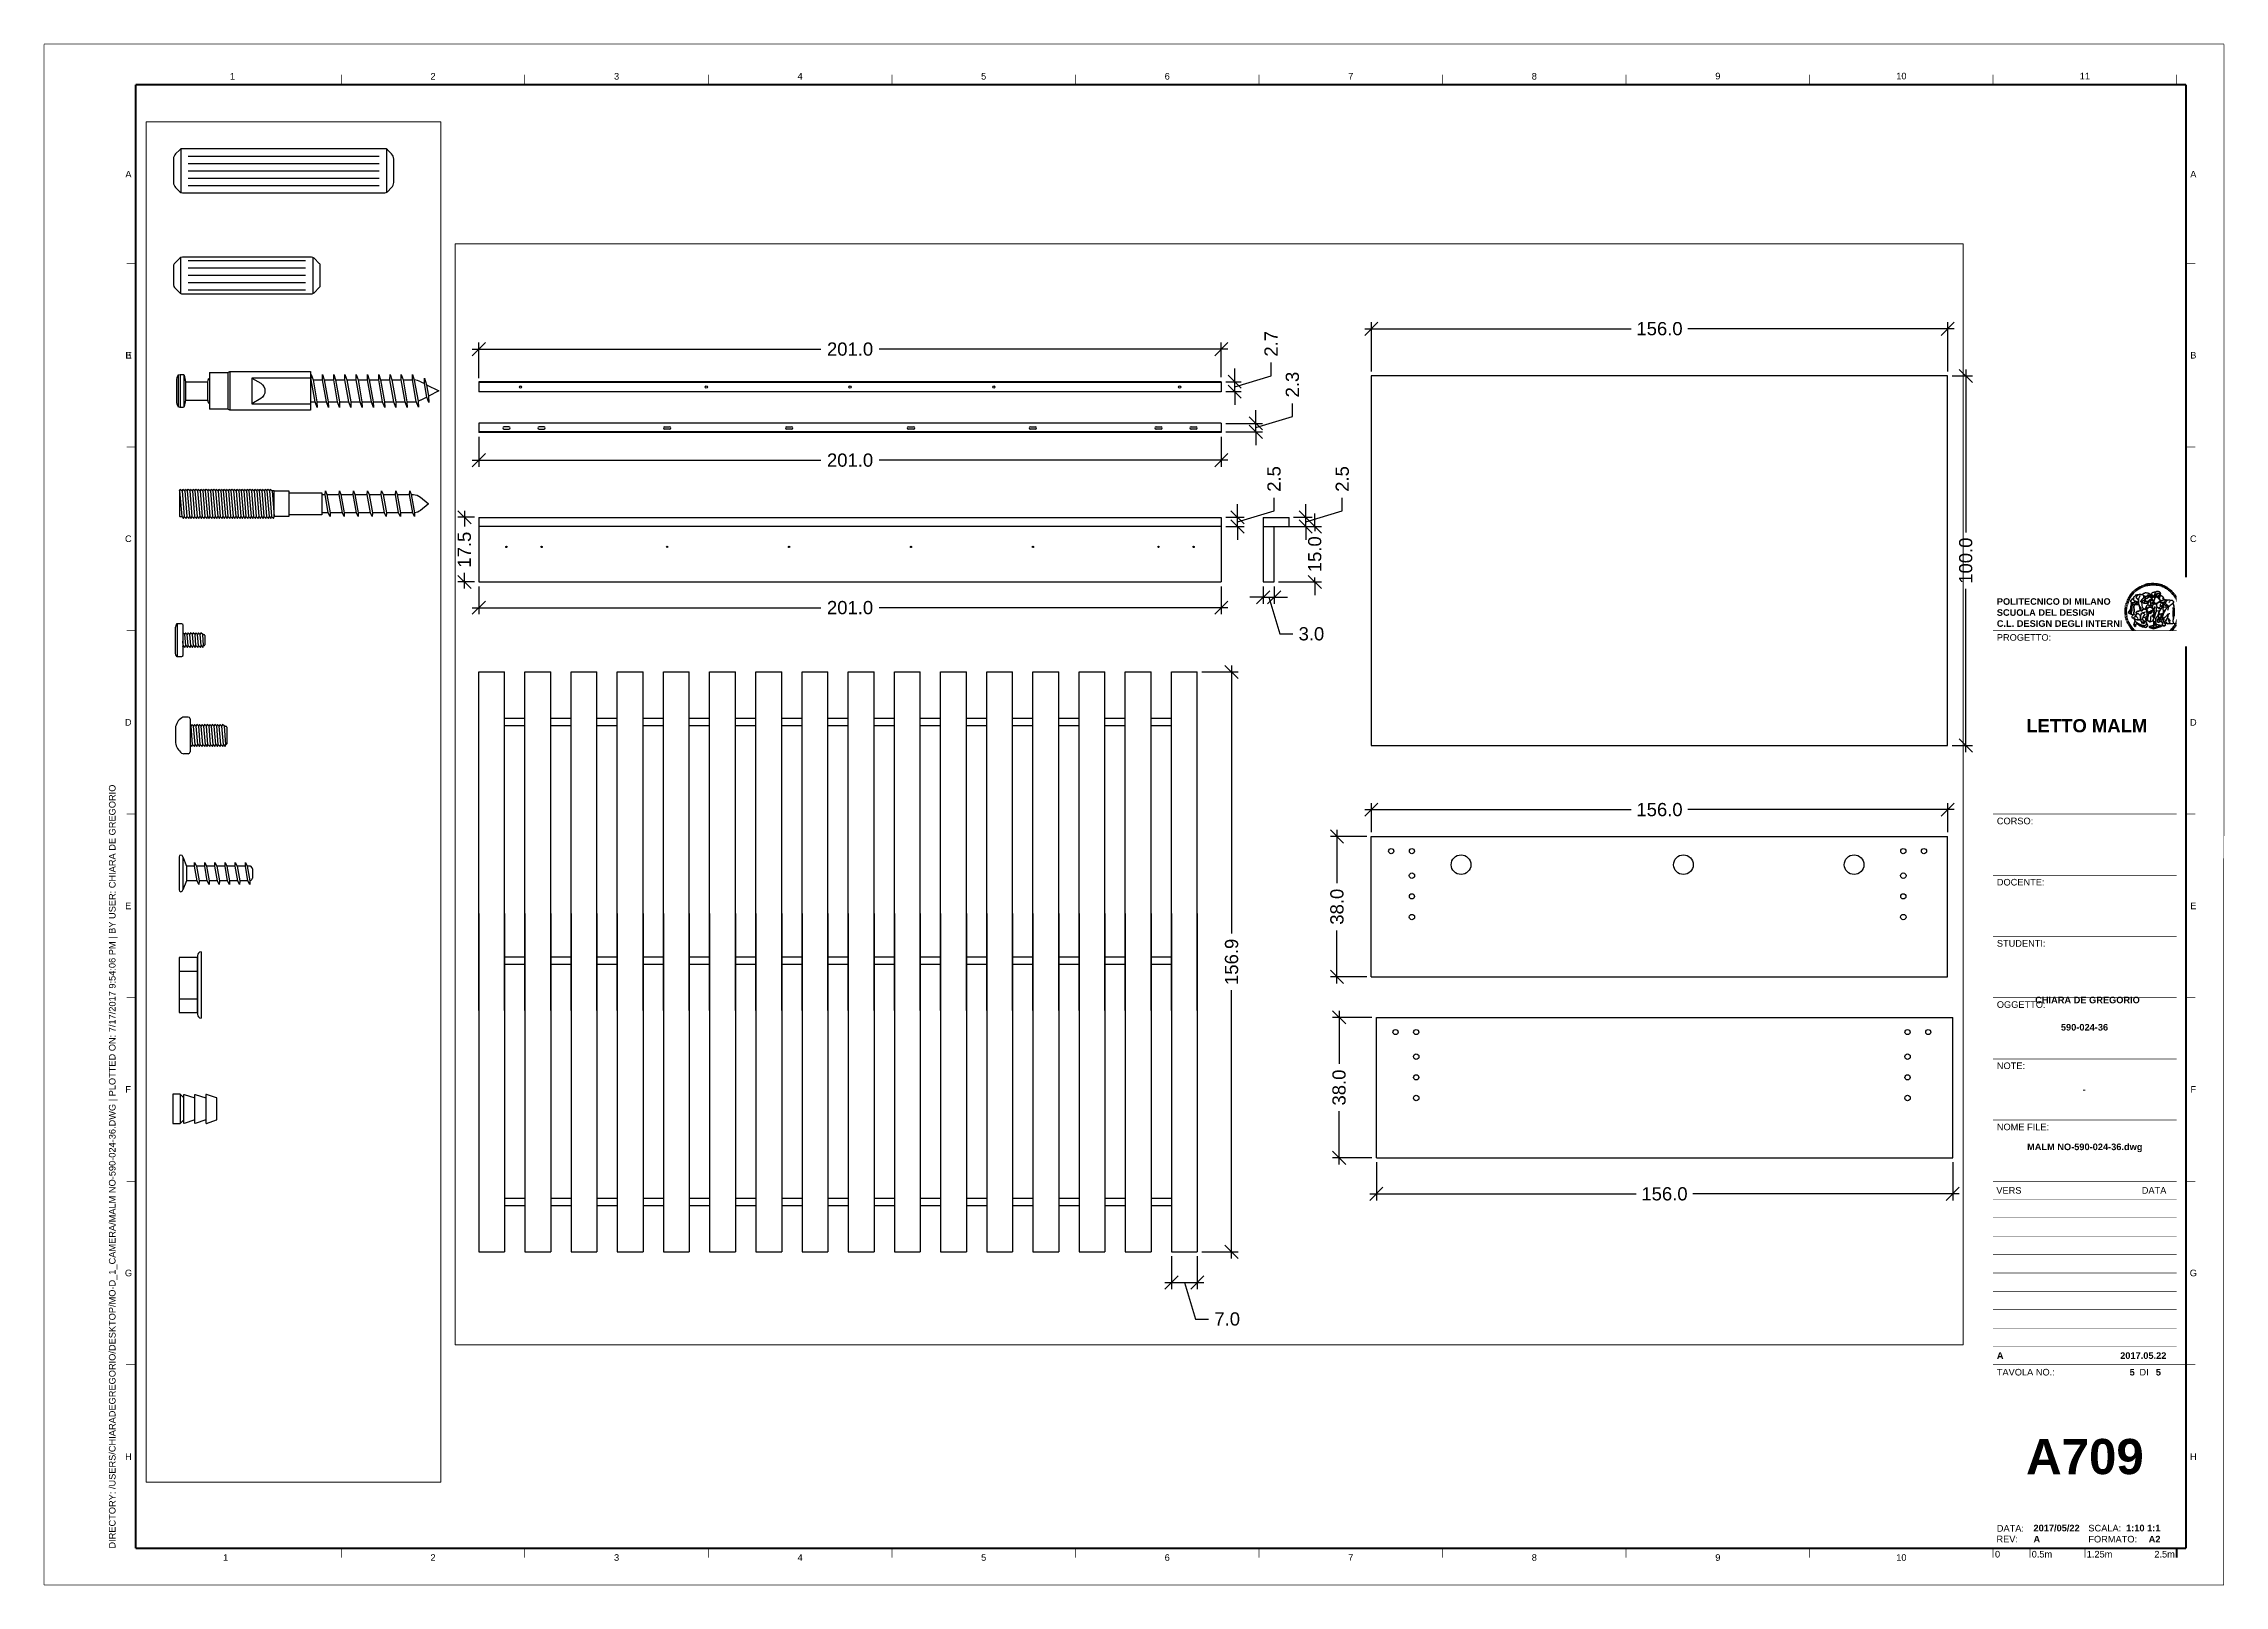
# Paper-space layout 'Layout5' of a CAD drawing. Header units: millimetres. Extents: x -1 to 593, y -1 to 419.
# The model-space entities are those that its viewports show. They can reach past a viewport. Long polylines and large blocks are cut down to what shows.
import ezdxf
from ezdxf.enums import TextEntityAlignment as Align

# ---------------------------------------------------------------- set-up
doc = ezdxf.new("R2010")
doc.units = ezdxf.units.MM
doc.set_wipeout_variables(frame=1)
doc.layers.get('0').update_dxf_attribs({"color": 8})
for name, color, linetype in [('G-ANNO-LOGO', 3, 'Continuous'), ('G-ANNO-TEXT', 3, 'Continuous'), ('G-ANNO-TTLB', 3, 'Continuous'), ('QUOTE', 5, 'Continuous'), ('Vano viti', 4, 'Continuous'), ('Viti', 6, 'Continuous')]:
    doc.layers.add(name, color=color, linetype=linetype)
doc.layers.add('G-ANNO-NPLT', color=210, linetype='Continuous', plot=False)
doc.styles.add('ARIAL', font='Arial.ttf')
doc.styles.add('ARIAL-BOLD', font='Arial Bold.ttf')
doc.styles.add('E-ARIAL', font='Arial.ttf')
doc.dimstyles.new('TICK_36', dxfattribs={"dimtxt": 3.6, "dimasz": 3.6, "dimexe": 1.8, "dimexo": 1.2, "dimgap": 1.8, "dimtad": 0, "dimdec": 1, "dimzin": 0, "dimdsep": 46, "dimtxsty": 'ARIAL', "dimblk": 'OBLIQUE', "dimcen": 1.8, "dimdle": 1.8, "dimclrd": 3, "dimclre": 4, "dimclrt": 3, "dimadec": 0, "dimazin": 0, "dimtfac": 1, "dimtdec": 1, "dimtmove": 1, "dimatfit": 3, "dimldrblk": 'OBLIQUE', "dimfxl": 1, "dimtfill": 1, "dimtolj": 1, "dimtzin": 0, "dimarcsym": 0})

psp = doc.layouts.new('Layout5')

# ---------------------------------------------------------------- texts
at = {"layer": 'G-ANNO-TEXT', "style": 'ARIAL'}
for s, p in [('1', (50.64, 410.28)), ('2', (105.29, 410.28)), ('3', (155.29, 410.28)), ('4', (205.29, 410.28)), ('5', (255.29, 410.28)), ('6', (305.29, 410.28)), ('7', (355.29, 410.28)), ('8', (405.29, 410.28)), ('9', (455.29, 410.33)), ('10', (505.29, 410.33)), ('11', (555.29, 410.33)), ('A', (22.31, 383.61)), ('A', (584.82, 383.61)), ('B', (22.26, 334.3)), ('E', (22.38, 334.3)), ('B', (584.82, 334.3)), ('C', (22.28, 284.3)), ('C', (584.82, 284.3)), ('D', (22.25, 234.3)), ('D', (584.82, 234.3)), ('E', (22.24, 184.3)), ('E', (584.82, 184.3)), ('F', (22.22, 134.3)), ('F', (584.82, 134.3)), ('G', (22.33, 84.3)), ('G', (584.82, 84.3)), ('H', (22.31, 34.3)), ('H', (584.82, 34.3)), ('1', (48.78, 6.8)), ('2', (105.29, 6.8)), ('3', (155.29, 6.8)), ('4', (205.29, 6.8)), ('5', (255.29, 6.8)), ('6', (305.29, 6.8)), ('7', (355.29, 6.8)), ('8', (405.29, 6.8)), ('9', (455.29, 6.8)), ('10', (505.29, 6.8))]:
    psp.add_text(s, height=1.8, dxfattribs=at).set_placement(p, align=Align.MIDDLE_CENTER)
at = {"layer": 'G-ANNO-TEXT', "insert": (16.99, 9.24), "char_height": 1.8, "attachment_point": 1, "rotation": 90, "style": 'ARIAL'}
psp.add_mtext_dynamic_manual_height_columns('DIRECTORY: /USERS/CHIARADEGREGORIO/DESKTOP/MO-D_1_CAMERA/MALM NO-590-024-36.DWG | PLOTTED ON: 7/17/2017 9:54:06 PM | BY USER: CHIARA DE GREGORIO', width=412.209, gutter_width=9, heights=[0], dxfattribs=at)

msp = doc.modelspace()

# ---------------------------------------------------------------- blocks, each defined once
blk = doc.blocks.new('logoPolimi')
for p, q in [((-1.49, 1.84), (-1.36, 1.68)), ((-1.41, 1.91), (-1.28, 1.74)), ((-1.32, 1.97), (-1.2, 1.8)), ((-1.22, 2.03), (-1.11, 1.85)), ((-1.13, 2.09), (-1.03, 1.9)), ((-1.03, 2.14), (-0.94, 1.95)), ((-0.93, 2.18), (-0.84, 1.99)), ((-0.83, 2.22), (-0.75, 2.03)), ((-0.72, 2.26), (-0.66, 2.06)), ((-0.61, 2.29), (-0.56, 2.09)), ((-0.51, 2.32), (-0.46, 2.11)), ((-0.4, 2.34), (-0.36, 2.13)), ((-0.29, 2.35), (-0.26, 2.14)), ((-0.18, 2.36), (-0.16, 2.15)), ((-0.07, 2.37), (-0.06, 2.16)), ((0.04, 2.37), (0.04, 2.16)), ((0.15, 2.36), (0.14, 2.16)), ((0.26, 2.36), (0.24, 2.15)), ((0.37, 2.34), (0.34, 2.13)), ((0.48, 2.32), (0.44, 2.12)), ((0.59, 2.3), (0.54, 2.09)), ((0.69, 2.27), (0.63, 2.07)), ((0.8, 2.23), (0.73, 2.03)), ((0.9, 2.19), (0.82, 2)), ((1, 2.15), (0.91, 1.96)), ((1.1, 2.1), (1, 1.91)), ((1.2, 2.04), (1.09, 1.86)), ((1.29, 1.99), (1.18, 1.81)), ((1.38, 1.92), (1.26, 1.75)), ((1.47, 1.86), (1.34, 1.69)), ((-2.37, 0.12), (-2.16, 0.11)), ((-2.37, 0.01), (-2.16, 0.01)), ((-2.36, 0.23), (-2.15, 0.21)), ((-2.35, 0.34), (-2.14, 0.31)), ((-2.33, 0.45), (-2.12, 0.41)), ((-2.3, 0.55), (-2.1, 0.51)), ((-2.28, 0.66), (-2.07, 0.6)), ((-2.24, 0.77), (-2.04, 0.7)), ((-2.2, 0.87), (-2.01, 0.79)), ((-2.16, 0.97), (-1.97, 0.89)), ((-2.11, 1.07), (-1.93, 0.98)), ((-2.06, 1.17), (-1.88, 1.07)), ((-2.01, 1.26), (-1.83, 1.15)), ((-1.94, 1.36), (-1.77, 1.24)), ((-1.88, 1.45), (-1.71, 1.32)), ((-1.84, 0.03), (-1.82, 0.35)), ((-1.81, 1.53), (-1.65, 1.4)), ((-1.74, 1.61), (-1.58, 1.47)), ((-1.73, 0.59), (-1.73, 0.59)), ((-1.73, 0.59), (-1.73, 0.59)), ((-1.66, 1.69), (-1.51, 1.54)), ((-1.65, 0.57), (-1.65, 0.57)), ((-1.59, 1.12), (-1.59, 1.12)), ((-1.58, 1.77), (-1.44, 1.61)), ((-1.51, 0.55), (-1.51, 0.55)), ((-1.51, 0.55), (-1.51, 0.55)), ((-1.31, 0.79), (-1.21, 0.75)), ((-1.21, 0.75), (-1.31, 0.79)), ((-1.21, 0.75), (-1.31, 0.79)), ((-1.21, 0.75), (-1.21, 0.75)), ((-1.21, 0.75), (-1.21, 0.75)), ((-1.19, 0.76), (-1.19, 0.76)), ((-1.19, 0.76), (-1.19, 0.76)), ((-1.17, 0.99), (-1.18, 0.99)), ((-1.18, 0.99), (-1.17, 0.99)), ((-1.16, 0.57), (-1.16, 0.57)), ((-1.16, 0.57), (-1.16, 0.57)), ((-1.1, 0.01), (-0.99, 0.06)), ((-0.99, 0.06), (-1.1, 0.01)), ((-0.99, 0.06), (-1.1, 0.01)), ((-0.99, 0.06), (-0.99, 0.06)), ((-0.99, 0.06), (-0.99, 0.06)), ((-0.97, 0.79), (-0.98, 0.79)), ((-0.89, 0.84), (-0.97, 0.79)), ((-0.97, 0.79), (-0.89, 0.84)), ((-0.96, 1.41), (-0.96, 1.41)), ((-0.96, 1.41), (-0.96, 1.41)), ((-0.89, 0.84), (-0.82, 0.87)), ((-0.82, 0.87), (-0.89, 0.84)), ((-0.89, 0.84), (-0.82, 0.87)), ((-0.88, 0.83), (-0.89, 0.84)), ((-0.85, 1.39), (-0.85, 1.39)), ((-0.85, 1.39), (-0.85, 1.39)), ((-0.84, 0.14), (-0.84, 0.14)), ((-0.77, 1.08), (-0.78, 1.08)), ((-0.78, 1.08), (-0.77, 1.08)), ((-0.61, 1.12), (-0.77, 1.08)), ((-0.77, 1.08), (-0.61, 1.12)), ((-0.77, 1.08), (-0.61, 1.12)), ((-0.75, 1.3), (-0.76, 1.29)), ((-0.76, 1.29), (-0.75, 1.3)), ((-0.65, 0.99), (-0.7, 0.96)), ((-0.69, 0.18), (-0.68, 0.18)), ((-0.66, 0.93), (-0.66, 0.93)), ((-0.66, 0.93), (-0.64, 0.93)), ((-0.66, 0.93), (-0.66, 0.93)), ((-0.66, 0.93), (-0.66, 0.93)), ((-0.63, 1.01), (-0.63, 1.01)), ((-0.63, 1.01), (-0.62, 1.01)), ((-0.63, 0.66), (-0.63, 0.66)), ((-0.6, 1.12), (-0.61, 1.12)), ((-0.61, 1.12), (-0.6, 1.12)), ((-0.61, 1.12), (-0.6, 1.12)), ((-0.61, 0.86), (-0.57, 0.85)), ((-0.57, 0.85), (-0.61, 0.86)), ((-0.61, 0.86), (-0.57, 0.85)), ((-0.53, 1.08), (-0.6, 1.12)), ((-0.6, 1.12), (-0.6, 1.11)), ((-0.6, 1.12), (-0.53, 1.08)), ((-0.57, 0.8), (-0.59, 0.8)), ((-0.57, 0.85), (-0.53, 0.84)), ((-0.57, 0.85), (-0.57, 0.85)), ((-0.57, 0.85), (-0.57, 0.85)), ((-0.57, 0.85), (-0.53, 0.84)), ((-0.56, 0.29), (-0.49, 0.48)), ((-0.56, 0.14), (-0.56, 0.29)), ((-0.5, 0.11), (-0.56, 0.14)), ((-0.53, 0.84), (-0.51, 0.84)), ((-0.53, 0.84), (-0.51, 0.84)), ((-0.53, 0.84), (-0.53, 0.84)), ((-0.51, 0.11), (-0.51, 0.11)), ((-0.51, 0.11), (-0.51, 0.11)), ((-0.34, 0.33), (-0.5, 0.11)), ((-0.49, 0.48), (-0.41, 0.55)), ((-0.42, 0.8), (-0.47, 0.79)), ((-0.42, 0.8), (-0.47, 0.79)), ((-0.47, 0.79), (-0.45, 0.76)), ((-0.47, 0.79), (-0.45, 0.76)), ((-0.45, 1.14), (-0.42, 1.11)), ((-0.42, 1.26), (-0.36, 1.22)), ((-0.41, 0.55), (-0.34, 0.49)), ((-0.4, 1.37), (-0.38, 1.38)), ((-0.39, 1.37), (-0.4, 1.37)), ((-0.35, 1.33), (-0.4, 1.37)), ((-0.39, 1.24), (-0.4, 1.23)), ((-0.38, 1.14), (-0.38, 1.14)), ((-0.34, 0.49), (-0.09, 0.48)), ((-0.16, 0.32), (-0.34, 0.33)), ((-0.14, 0.32), (-0.31, 0.34)), ((-0.28, 1.3), (-0.29, 1.3)), ((-0.28, 1.3), (-0.28, 1.3)), ((-0.16, 1.24), (-0.16, 1.25)), ((-0.16, 1.25), (-0.16, 1.25)), ((-0.16, 0.49), (-0.14, 0.64)), ((-0.06, 0.27), (-0.16, 0.32)), ((-0.1, 0.88), (-0.09, 0.87)), ((-0.08, 1.37), (-0.08, 1.38)), ((-0.08, 1.23), (-0.05, 1.21)), ((-0.05, 1.21), (-0.08, 1.23)), ((-0.08, 1.23), (-0.05, 1.21)), ((-0.03, 0.26), (-0.06, 0.27)), ((-0.05, 1.21), (-0.04, 1.21)), ((-0.04, 1.21), (-0.05, 1.21)), ((-0.04, 1.21), (-0.04, 1.21)), ((-0.04, 1.21), (-0.04, 1.21)), ((-0.04, 0.48), (-0.03, 0.26)), ((0.03, 1.15), (0.03, 1.15)), ((0.03, 0.66), (0.03, 0.67)), ((0.07, 0.58), (0.07, 0.57)), ((0.1, 1.18), (0.1, 1.18)), ((0.1, 0.84), (0.1, 0.84)), ((0.13, 1.32), (0.17, 1.19)), ((0.14, 0.71), (0.34, 0.65)), ((0.31, 0.56), (0.17, 0.63)), ((0.27, 1.61), (0.27, 1.61)), ((0.27, 1.61), (0.27, 1.61)), ((0.27, 1.61), (0.27, 1.61)), ((0.29, 1.29), (0.29, 1.29)), ((0.29, 1.29), (0.29, 1.29)), ((0.29, 1.29), (0.29, 1.29)), ((0.29, 1.29), (0.29, 1.29)), ((0.33, 0.49), (0.34, 0.49)), ((0.33, 0.03), (0.35, 0.03)), ((0.33, 0.03), (0.35, 0.03)), ((0.34, 0.65), (0.34, 0.64)), ((0.35, 0.03), (0.57, 0.06)), ((0.35, 0.03), (0.57, 0.06)), ((0.35, 0.03), (0.35, 0.03)), ((0.35, 0.03), (0.35, 0.03)), ((0.38, 1.36), (0.37, 1.35)), ((0.38, 0.34), (0.37, 0.34)), ((0.38, 0.34), (0.38, 0.34)), ((0.43, 0.67), (0.39, 0.64)), ((0.49, 1.05), (0.51, 1.13)), ((0.51, 1.13), (0.49, 1.05)), ((0.49, 1.05), (0.51, 1.13)), ((0.51, 1.31), (0.5, 1.29)), ((0.51, 1.13), (0.52, 1.23)), ((0.52, 1.23), (0.51, 1.23)), ((0.51, 1.23), (0.52, 1.23)), ((0.52, 1.23), (0.51, 1.13)), ((0.51, 1.13), (0.52, 1.23)), ((0.52, 1.24), (0.6, 1.37)), ((0.52, 1.23), (0.6, 1.36)), ((0.6, 1.36), (0.52, 1.23)), ((0.52, 1.23), (0.52, 1.23)), ((0.52, 1.23), (0.52, 1.24)), ((0.52, 1.23), (0.52, 1.23)), ((0.55, 1.07), (0.53, 1.06)), ((0.53, 1.04), (0.53, 1.06)), ((0.53, 1.05), (0.53, 1.04)), ((0.54, 0.3), (0.63, 0.32)), ((0.54, -0.08), (0.61, 0.06)), ((0.61, 0.06), (0.54, -0.08)), ((0.54, -0.08), (0.61, 0.06)), ((0.56, 0.19), (0.59, 0.21)), ((0.57, 1.07), (0.57, 1.07)), ((0.57, 1.07), (0.57, 1.07)), ((0.57, 1.07), (0.57, 1.07)), ((0.57, 1.07), (0.57, 1.07)), ((0.57, 1.07), (0.57, 1.07)), ((0.57, 1.07), (0.57, 1.07)), ((0.57, 1.07), (0.57, 1.07)), ((0.58, 0.3), (0.59, 0.29)), ((0.59, 0.78), (0.59, 0.79)), ((0.59, 0.79), (0.59, 0.79)), ((0.59, 0.79), (0.59, 0.79)), ((0.59, 0.79), (0.59, 0.78)), ((0.61, 0.06), (0.6, 0.07)), ((0.6, 0.07), (0.61, 0.06)), ((0.61, 0.06), (0.61, 0.07)), ((0.62, 0.21), (0.65, 0.22)), ((0.64, 1.37), (0.65, 1.37)), ((0.69, 0.86), (0.68, 0.86)), ((0.68, 0.86), (0.69, 0.86)), ((0.68, 0.76), (0.68, 0.76)), ((0.76, 0.26), (0.76, 0.26)), ((0.82, 0.35), (0.84, 0.36)), ((0.82, 0.35), (0.82, 0.35)), ((0.84, 0.36), (0.84, 0.37)), ((0.85, 0.34), (1.05, 0.35)), ((0.93, 1.05), (0.93, 1.05)), ((0.93, 1.05), (0.93, 1.05)), ((0.93, 1.05), (0.93, 1.04)), ((0.93, 1.05), (0.93, 1.05)), ((0.97, 0.66), (0.96, 0.66)), ((1.01, 0.97), (0.98, 0.96)), ((1.17, 0.96), (1.17, 0.95)), ((1.17, 0.95), (1.17, 0.95)), ((1.34, 0.37), (1.26, 0.04)), ((1.27, 0.37), (1.27, 0.38)), ((1.28, 0.95), (1.28, 0.95)), ((1.37, 0.73), (1.46, 0.81)), ((1.41, 0.4), (1.41, 0.41)), ((1.56, 1.79), (1.42, 1.63)), ((1.64, 1.71), (1.49, 1.56)), ((1.49, 0.9), (1.57, 0.92)), ((1.72, 1.63), (1.56, 1.49)), ((1.67, 0.6), (1.57, 0.53)), ((1.79, 1.55), (1.63, 1.41)), ((1.86, 1.47), (1.7, 1.34)), ((1.93, 1.38), (1.76, 1.26)), ((1.99, 1.29), (1.81, 1.17)), ((2.05, 1.19), (1.87, 1.09)), ((2.1, 1.1), (1.92, 1)), ((2.15, 1), (1.96, 0.91)), ((2.19, 0.9), (2, 0.82)), ((2.23, 0.79), (2.04, 0.72)), ((2.27, 0.69), (2.07, 0.63)), ((2.3, 0.58), (2.09, 0.53)), ((2.32, 0.47), (2.12, 0.43)), ((2.34, 0.37), (2.13, 0.33)), ((2.36, 0.26), (2.15, 0.23)), ((2.37, 0.15), (2.16, 0.13)), ((2.37, 0.04), (2.16, 0.03)), ((-2.37, -0.1), (-2.16, -0.09)), ((-2.36, -0.21), (-2.15, -0.19)), ((-2.35, -0.32), (-2.14, -0.29)), ((-2.33, -0.43), (-2.12, -0.39)), ((-2.31, -0.54), (-2.1, -0.49)), ((-2.28, -0.65), (-2.08, -0.59)), ((-2.25, -0.75), (-2.05, -0.69)), ((-2.21, -0.86), (-2.02, -0.78)), ((-2.17, -0.96), (-1.98, -0.87)), ((-2.12, -1.06), (-1.93, -0.96)), ((-2.07, -1.16), (-1.89, -1.05)), ((-2.04, -0.15), (-1.97, -0.2)), ((-2.01, -1.25), (-1.84, -1.14)), ((-1.95, -1.34), (-1.78, -1.22)), ((-1.89, -1.43), (-1.72, -1.31)), ((-1.82, -1.52), (-1.66, -1.38)), ((-1.75, -1.6), (-1.59, -1.46)), ((-1.67, -1.68), (-1.52, -1.53)), ((-1.58, -0.12), (-1.6, -0.18)), ((-1.6, -0.18), (-1.58, -0.28)), ((-1.57, -0.54), (-1.59, -0.54)), ((-1.59, -0.54), (-1.59, -0.54)), ((-1.59, -1.76), (-1.45, -1.6)), ((-1.56, -0.32), (-1.56, -0.31)), ((-1.56, -0.31), (-1.56, -0.31)), ((-1.53, -0.65), (-1.53, -0.65)), ((-1.53, -0.65), (-1.53, -0.65)), ((-1.51, -1.83), (-1.37, -1.67)), ((-1.48, -0.86), (-1.48, -0.85)), ((-1.42, -0.37), (-1.42, -0.37)), ((-1.42, -1.9), (-1.29, -1.73)), ((-1.38, -0.46), (-1.38, -0.46)), ((-1.33, -1.96), (-1.21, -1.79)), ((-1.31, -0.24), (-1.31, -0.23)), ((-1.31, -0.23), (-1.31, -0.24)), ((-1.23, -0.19), (-1.23, -0.19)), ((-1.23, -0.19), (-1.23, -0.19)), ((-1.23, -0.19), (-1.23, -0.19)), ((-1.23, -0.19), (-1.23, -0.19)), ((-1.01, -0.39), (-1.02, -0.39)), ((-1.02, -0.39), (-1.01, -0.39)), ((-1.02, -0.7), (-1.02, -0.7)), ((-1.02, -0.7), (-1.02, -0.7)), ((-1.02, -0.7), (-1.02, -0.7)), ((-0.79, -0.51), (-0.83, -0.58)), ((-0.83, -0.58), (-0.79, -0.51)), ((-0.83, -0.58), (-0.79, -0.51)), ((-0.78, -1.05), (-0.83, -0.94)), ((-0.83, -0.94), (-0.78, -1.05)), ((-0.83, -0.94), (-0.83, -0.94)), ((-0.83, -0.94), (-0.78, -1.05)), ((-0.82, -1.23), (-0.82, -1.23)), ((-0.82, -1.23), (-0.77, -1.23)), ((-0.77, -1.23), (-0.82, -1.23)), ((-0.82, -1.23), (-0.82, -1.23)), ((-0.77, -1.23), (-0.82, -1.23)), ((-0.75, -0.96), (-0.8, -0.89)), ((-0.8, -0.89), (-0.79, -0.92)), ((-0.79, -0.92), (-0.8, -0.89)), ((-0.8, -0.89), (-0.75, -0.96)), ((-0.79, -0.92), (-0.8, -0.89)), ((-0.8, -0.89), (-0.8, -0.89)), ((-0.8, -0.89), (-0.75, -0.96)), ((-0.79, -0.92), (-0.78, -0.95)), ((-0.78, -0.95), (-0.79, -0.92)), ((-0.78, -0.95), (-0.79, -0.92)), ((-0.77, -0.49), (-0.78, -0.48)), ((-0.78, -0.48), (-0.77, -0.49)), ((-0.78, -0.95), (-0.76, -1)), ((-0.76, -1), (-0.78, -0.95)), ((-0.76, -1), (-0.78, -0.95)), ((-0.71, -0.89), (-0.75, -0.87)), ((-0.75, -0.87), (-0.71, -0.89)), ((-0.75, -0.87), (-0.71, -0.89)), ((-0.72, -1.01), (-0.75, -0.96)), ((-0.75, -0.96), (-0.72, -1.01)), ((-0.75, -0.96), (-0.72, -1.01)), ((-0.64, -0.93), (-0.71, -0.89)), ((-0.71, -0.89), (-0.64, -0.93)), ((-0.71, -0.89), (-0.64, -0.93)), ((-0.66, -0.53), (-0.66, -0.53)), ((-0.66, -0.53), (-0.66, -0.53)), ((-0.66, -0.53), (-0.66, -0.53)), ((-0.39, -0.81), (-0.51, -0.69)), ((-0.51, -1.04), (-0.5, -1.04)), ((-0.48, -0.42), (-0.48, -0.42)), ((-0.48, -0.42), (-0.48, -0.42)), ((-0.48, -0.42), (-0.48, -0.42)), ((-0.41, -0.51), (-0.41, -0.51)), ((-0.38, -0.05), (-0.39, -0.12)), ((-0.39, -0.12), (-0.37, -0.1)), ((-0.35, -0.14), (-0.37, -0.08)), ((-0.37, -0.09), (-0.37, -0.09)), ((-0.33, -0.12), (-0.35, -0.14)), ((-0.32, -0.14), (-0.35, -0.14)), ((-0.35, -0.18), (-0.34, -0.22)), ((-0.34, -0.08), (-0.29, -0.16)), ((-0.34, -0.22), (-0.34, -0.22)), ((-0.27, -0.17), (-0.32, -0.14)), ((-0.25, -0.91), (-0.26, -0.9)), ((-0.26, -1.29), (0.1, -1.2)), ((0.1, -1.2), (-0.26, -1.29)), ((0.08, -1.4), (-0.26, -1.29)), ((-0.26, -1.29), (0.08, -1.4)), ((-0.26, -1.38), (-0.26, -1.29)), ((-0.26, -1.29), (-0.26, -1.29)), ((-0.26, -1.29), (-0.26, -1.38)), ((-0.26, -1.29), (0.08, -1.4)), ((-0.26, -1.29), (-0.26, -1.29)), ((0.08, -1.49), (-0.26, -1.38)), ((-0.26, -1.38), (0.09, -1.49)), ((-0.14, -0.15), (-0.16, -0.13)), ((-0.11, -0.04), (-0.12, -0.05)), ((-0.04, -0.41), (-0.01, -0.44)), ((-0.01, -0.44), (-0.04, -0.41)), ((-0.04, -0.41), (-0.01, -0.44)), ((0.07, -0.84), (0.07, -0.84)), ((0.07, -0.84), (0.07, -0.84)), ((0.1, -1.2), (0.08, -1.32)), ((0.08, -1.32), (0.13, -1.2)), ((0.08, -1.4), (0.72, -1.22)), ((0.72, -1.22), (0.08, -1.4)), ((0.08, -1.4), (0.72, -1.22)), ((0.72, -1.31), (0.08, -1.49)), ((0.08, -1.44), (0.08, -1.4)), ((0.08, -1.4), (0.08, -1.44)), ((0.08, -1.4), (0.08, -1.49)), ((0.08, -1.49), (0.08, -1.44)), ((0.08, -1.44), (0.08, -1.44)), ((0.08, -1.44), (0.08, -1.45)), ((0.08, -1.45), (0.08, -1.46)), ((0.08, -1.46), (0.08, -1.49)), ((0.1, -1.01), (0.09, -0.86)), ((0.1, -1.01), (0.09, -0.86)), ((0.09, -1.49), (0.72, -1.31)), ((0.1, -1.2), (0.12, -1.04)), ((0.12, -1.04), (0.1, -1.2)), ((0.13, -1.2), (0.1, -1.2)), ((0.1, -1.2), (0.13, -1.2)), ((0.13, -1.2), (0.1, -1.2)), ((0.1, -1.2), (0.1, -1.2)), ((0.11, -0.44), (0.11, -0.44)), ((0.11, -0.44), (0.11, -0.44)), ((0.12, -0.21), (0.12, -0.21)), ((0.12, -0.21), (0.12, -0.21)), ((0.12, -0.21), (0.12, -0.21)), ((0.12, -0.21), (0.12, -0.21)), ((0.12, -0.21), (0.12, -0.21)), ((0.12, -0.21), (0.12, -0.21)), ((0.12, -0.21), (0.12, -0.21)), ((0.12, -0.21), (0.12, -0.21)), ((0.12, -0.21), (0.12, -0.21)), ((0.12, -0.21), (0.12, -0.21)), ((0.12, -0.21), (0.12, -0.21)), ((0.12, -0.21), (0.12, -0.21)), ((0.12, -0.21), (0.12, -0.21)), ((0.12, -0.56), (0.14, -0.53)), ((0.14, -0.53), (0.12, -0.56)), ((0.12, -0.56), (0.14, -0.53)), ((0.12, -1.04), (0.12, -1.04)), ((0.12, -1.04), (0.12, -1.04)), ((0.12, -1.04), (0.12, -1.04)), ((0.21, -0.99), (0.13, -1.2)), ((0.13, -1.2), (0.21, -0.99)), ((0.36, -1.14), (0.13, -1.2)), ((0.13, -1.2), (0.26, -1.17)), ((0.14, -0.53), (0.16, -0.49)), ((0.16, -0.49), (0.14, -0.53)), ((0.14, -0.53), (0.16, -0.49)), ((0.16, -0.49), (0.16, -0.49)), ((0.16, -0.49), (0.16, -0.49)), ((0.28, -1.19), (0.21, -0.99)), ((0.21, -0.99), (0.31, -1.27)), ((0.24, -0.17), (0.24, -0.16)), ((0.24, -0.16), (0.24, -0.17)), ((0.25, -0.84), (0.25, -0.88)), ((0.25, -0.88), (0.25, -0.84)), ((0.25, -0.88), (0.25, -0.84)), ((0.25, -0.88), (0.29, -1.17)), ((0.26, -0.88), (0.25, -0.88)), ((0.31, -1.27), (0.25, -0.88)), ((0.26, -1.17), (0.28, -1.16)), ((0.28, -1.16), (0.36, -1.14)), ((0.29, -1.17), (0.28, -1.19)), ((0.36, -1.14), (0.72, -1.22)), ((0.72, -1.22), (0.36, -1.14)), ((0.49, -0.31), (0.49, -0.31)), ((0.49, -0.31), (0.49, -0.31)), ((0.5, -0.27), (0.5, -0.27)), ((0.51, -0.27), (0.51, -0.27)), ((0.72, -0.81), (0.75, -0.89)), ((0.72, -1.22), (0.72, -1.31)), ((0.72, -1.31), (0.72, -1.22)), ((0.74, -0.23), (0.74, -0.23)), ((0.74, -0.23), (0.75, -0.24)), ((0.75, -0.23), (0.75, -0.23)), ((0.86, -0.25), (0.82, -0.34)), ((0.87, -0.22), (0.86, -0.23)), ((0.87, -0.22), (0.86, -0.25)), ((0.96, -0.58), (0.96, -0.57)), ((1.05, -1.05), (1.04, -1.05)), ((1.28, -2), (1.17, -1.82)), ((1.37, -1.93), (1.25, -1.76)), ((1.31, -0.27), (1.3, -0.26)), ((1.3, -0.26), (1.3, -0.26)), ((1.3, -0.26), (1.3, -0.26)), ((1.3, -0.26), (1.31, -0.27)), ((1.3, -0.26), (1.3, -0.26)), ((1.46, -1.87), (1.33, -1.7)), ((1.54, -1.8), (1.41, -1.64)), ((1.63, -1.72), (1.48, -1.57)), ((1.71, -1.65), (1.55, -1.5)), ((1.78, -1.57), (1.62, -1.43)), ((1.85, -1.48), (1.69, -1.35)), ((1.92, -1.39), (1.75, -1.27)), ((1.98, -1.3), (1.81, -1.19)), ((2.04, -1.21), (1.86, -1.1)), ((2.09, -1.11), (1.91, -1.01)), ((2.14, -1.01), (1.95, -0.92)), ((2.19, -0.91), (1.99, -0.83)), ((2.23, -0.81), (2.03, -0.74)), ((2.26, -0.7), (2.06, -0.64)), ((2.29, -0.6), (2.09, -0.55)), ((2.32, -0.49), (2.11, -0.45)), ((2.34, -0.38), (2.13, -0.35)), ((2.35, -0.27), (2.15, -0.25)), ((2.37, -0.08), (2.16, -0.07)), ((2.36, -0.16), (2.16, -0.15)), ((-1.24, -2.02), (-1.13, -1.84)), ((-1.14, -2.08), (-1.04, -1.89)), ((-1.04, -2.13), (-0.95, -1.94)), ((-0.94, -2.18), (-0.86, -1.98)), ((-0.84, -2.22), (-0.77, -2.02)), ((-0.74, -2.25), (-0.67, -2.05)), ((-0.63, -2.29), (-0.57, -2.08)), ((-0.52, -2.31), (-0.48, -2.11)), ((-0.42, -2.33), (-0.38, -2.13)), ((-0.31, -2.35), (-0.28, -2.14)), ((-0.2, -2.36), (-0.18, -2.15)), ((-0.09, -2.37), (-0.08, -2.16)), ((0.03, -2.37), (0.02, -2.16)), ((0.14, -2.37), (0.12, -2.16)), ((0.25, -2.36), (0.22, -2.15)), ((0.35, -2.34), (0.32, -2.14)), ((0.46, -2.32), (0.42, -2.12)), ((0.57, -2.3), (0.52, -2.1)), ((0.68, -2.27), (0.62, -2.07)), ((0.78, -2.24), (0.71, -2.04)), ((0.89, -2.2), (0.81, -2)), ((0.99, -2.15), (0.9, -1.96)), ((1.09, -2.11), (0.99, -1.92)), ((1.19, -2.05), (1.08, -1.87))]:
    blk.add_line(p, q)
for points in [[(-1.9, 0.12), (-1.94, 0.02), (-2.05, -0.09), (-2.05, -0.09)], [(-1.86, 0.38), (-1.86, 0.38), (-1.87, 0.19), (-1.9, 0.12)], [(-1.76, 0.6), (-1.76, 0.6), (-1.84, 0.57), (-1.86, 0.38)], [(-1.86, -0.04), (-1.84, 0.02), (-1.84, 0.03), (-1.84, 0.03)], [(-1.82, 0.78), (-1.83, 0.8), (-1.85, 0.86), (-1.83, 0.88)], [(-1.82, 0.78), (-1.83, 0.8), (-1.85, 0.86), (-1.83, 0.88)], [(-1.83, 0.88), (-1.81, 0.9), (-1.76, 0.96), (-1.76, 0.96)], [(-1.83, 0.88), (-1.81, 0.9), (-1.76, 0.96), (-1.76, 0.96)], [(-1.76, 0.6), (-1.83, 0.7), (-1.78, 0.74), (-1.78, 0.74)], [(-1.78, 0.74), (-1.79, 0.74), (-1.83, 0.7), (-1.76, 0.6)], [(-1.78, 0.74), (-1.8, 0.76), (-1.81, 0.78), (-1.82, 0.78)], [(-1.78, 0.74), (-1.8, 0.76), (-1.81, 0.78), (-1.82, 0.78)], [(-1.82, 0.35), (-1.81, 0.5), (-1.73, 0.59), (-1.73, 0.59)], [(-1.82, -0.19), (-1.73, -0.07), (-1.75, 0.14), (-1.75, 0.3)], [(-1.75, 0.33), (-1.75, 0.17), (-1.73, -0.05), (-1.8, -0.17)], [(-1.78, 0.74), (-1.75, 0.72), (-1.72, 0.69), (-1.68, 0.7)], [(-1.68, 0.7), (-1.72, 0.69), (-1.75, 0.72), (-1.78, 0.74)], [(-1.68, 0.7), (-1.72, 0.69), (-1.75, 0.72), (-1.78, 0.74)], [(-1.78, 0.74), (-1.78, 0.74), (-1.78, 0.74), (-1.78, 0.74)], [(-1.76, 0.96), (-1.68, 1.1), (-1.59, 1.12), (-1.59, 1.12)], [(-1.76, 0.96), (-1.68, 1.1), (-1.6, 1.12), (-1.6, 1.12)], [(-1.73, 0.59), (-1.74, 0.59), (-1.75, 0.6), (-1.76, 0.6)], [(-1.73, 0.59), (-1.74, 0.59), (-1.75, 0.6), (-1.76, 0.6)], [(-1.75, 0.3), (-1.76, 0.47), (-1.65, 0.57), (-1.65, 0.57)], [(-1.65, 0.57), (-1.65, 0.57), (-1.76, 0.5), (-1.75, 0.33)], [(-1.65, 0.57), (-1.68, 0.58), (-1.7, 0.58), (-1.73, 0.59)], [(-1.65, 0.57), (-1.68, 0.58), (-1.7, 0.58), (-1.73, 0.59)], [(-1.5, 0.71), (-1.53, 0.74), (-1.61, 0.71), (-1.68, 0.7)], [(-1.68, 0.7), (-1.61, 0.71), (-1.53, 0.73), (-1.5, 0.71)], [(-1.5, 0.71), (-1.53, 0.73), (-1.61, 0.71), (-1.68, 0.7)], [(-1.51, 0.55), (-1.56, 0.56), (-1.61, 0.56), (-1.65, 0.57)], [(-1.65, 0.57), (-1.61, 0.56), (-1.56, 0.56), (-1.51, 0.55)], [(-1.51, 0.55), (-1.56, 0.56), (-1.61, 0.56), (-1.65, 0.57)], [(-1.59, 1.12), (-1.6, 1.06), (-1.61, 0.99), (-1.61, 0.97)], [(-1.61, 0.97), (-1.61, 0.99), (-1.6, 1.06), (-1.59, 1.12)], [(-1.61, 0.97), (-1.61, 0.99), (-1.6, 1.06), (-1.59, 1.12)], [(-1.61, 0.97), (-1.61, 0.95), (-1.56, 0.88), (-1.54, 0.87)], [(-1.54, 0.87), (-1.56, 0.88), (-1.61, 0.95), (-1.61, 0.97)], [(-1.54, 0.87), (-1.56, 0.88), (-1.61, 0.96), (-1.61, 0.97)], [(-1.59, 1.12), (-1.59, 1.13), (-1.59, 1.15), (-1.58, 1.16)], [(-1.59, 1.12), (-1.59, 1.13), (-1.59, 1.15), (-1.58, 1.16)], [(-1.58, 1.16), (-1.57, 1.21), (-1.52, 1.23), (-1.49, 1.25)], [(-1.58, 1.16), (-1.57, 1.21), (-1.52, 1.23), (-1.49, 1.25)], [(-1.58, 0.36), (-1.58, 0.48), (-1.51, 0.55), (-1.51, 0.55)], [(-1.51, 0.55), (-1.51, 0.55), (-1.58, 0.48), (-1.58, 0.36)], [(-1.51, 0.55), (-1.51, 0.55), (-1.58, 0.48), (-1.58, 0.36)], [(-1.55, 0.04), (-1.55, 0.08), (-1.58, 0.25), (-1.58, 0.36)], [(-1.58, 0.36), (-1.58, 0.25), (-1.55, 0.08), (-1.55, 0.04)], [(-1.58, 0.36), (-1.58, 0.25), (-1.55, 0.08), (-1.55, 0.04)], [(-1.58, -0.12), (-1.57, -0.06), (-1.55, 0.02), (-1.55, 0.04)], [(-1.55, 0.04), (-1.55, 0.02), (-1.57, -0.06), (-1.58, -0.12)], [(-1.55, 0.04), (-1.55, 0.02), (-1.56, -0.04), (-1.57, -0.1)], [(-1.54, 0.87), (-1.52, 0.85), (-1.47, 0.83), (-1.44, 0.83)], [(-1.44, 0.83), (-1.47, 0.83), (-1.52, 0.85), (-1.54, 0.87)], [(-1.45, 0.83), (-1.47, 0.83), (-1.52, 0.85), (-1.54, 0.87)], [(-1.51, 0.55), (-1.33, 0.54), (-1.16, 0.57), (-1.16, 0.57)], [(-1.16, 0.57), (-1.16, 0.57), (-1.33, 0.54), (-1.51, 0.55)], [(-1.16, 0.57), (-1.16, 0.57), (-1.33, 0.54), (-1.51, 0.55)], [(-1.5, 0.71), (-1.46, 0.68), (-1.4, 0.62), (-1.33, 0.66)], [(-1.33, 0.66), (-1.4, 0.62), (-1.46, 0.68), (-1.5, 0.71)], [(-1.33, 0.66), (-1.4, 0.62), (-1.46, 0.68), (-1.5, 0.71)], [(-1.49, 1.25), (-1.46, 1.26), (-1.42, 1.33), (-1.39, 1.36)], [(-1.49, 1.25), (-1.46, 1.27), (-1.43, 1.34), (-1.39, 1.36)], [(-1.31, 0.79), (-1.33, 0.79), (-1.42, 0.83), (-1.45, 0.83)], [(-1.44, 0.83), (-1.42, 0.83), (-1.33, 0.79), (-1.31, 0.79)], [(-1.31, 0.79), (-1.33, 0.79), (-1.42, 0.83), (-1.44, 0.83)], [(-1.35, 1.1), (-1.4, 1.17), (-1.36, 1.23), (-1.29, 1.31)], [(-1.29, 1.31), (-1.36, 1.23), (-1.4, 1.17), (-1.35, 1.1)], [(-1.35, 1.1), (-1.4, 1.17), (-1.36, 1.23), (-1.29, 1.31)], [(-1.39, 1.36), (-1.35, 1.38), (-1.26, 1.4), (-1.19, 1.41)], [(-1.39, 1.36), (-1.35, 1.38), (-1.26, 1.4), (-1.19, 1.41)], [(-1.18, 0.99), (-1.24, 0.97), (-1.3, 1.03), (-1.35, 1.1)], [(-1.35, 1.1), (-1.3, 1.03), (-1.24, 0.97), (-1.18, 0.99)], [(-1.18, 1), (-1.24, 0.97), (-1.3, 1.03), (-1.35, 1.1)], [(-1.33, 0.66), (-1.28, 0.7), (-1.23, 0.73), (-1.21, 0.75)], [(-1.21, 0.75), (-1.23, 0.73), (-1.28, 0.7), (-1.33, 0.66)], [(-1.21, 0.75), (-1.23, 0.73), (-1.28, 0.7), (-1.33, 0.66)], [(-1.29, 1.31), (-1.22, 1.39), (-1.01, 1.41), (-0.96, 1.41)], [(-0.96, 1.41), (-1.01, 1.41), (-1.22, 1.39), (-1.29, 1.31)], [(-1.29, 1.31), (-1.22, 1.39), (-1.01, 1.41), (-0.96, 1.41)], [(-1.24, -0.02), (-1.21, -0.01), (-1.1, 0.01), (-1.1, 0.01)], [(-1.1, 0.01), (-1.1, 0.01), (-1.21, -0.01), (-1.24, -0.02)], [(-1.1, 0.01), (-1.1, 0.01), (-1.21, -0.01), (-1.24, -0.02)], [(-1.21, 0.75), (-1.2, 0.75), (-1.19, 0.76), (-1.19, 0.76)], [(-1.19, 0.76), (-1.19, 0.76), (-1.2, 0.75), (-1.21, 0.75)], [(-1.19, 0.76), (-1.19, 0.76), (-1.2, 0.76), (-1.21, 0.75)], [(-1.19, 1.41), (-1.11, 1.43), (-0.97, 1.41), (-0.97, 1.41)], [(-1.19, 1.41), (-1.12, 1.43), (-0.98, 1.41), (-0.98, 1.41)], [(-1.19, 0.76), (-1.19, 0.77), (-1.18, 0.78), (-1.18, 0.79)], [(-1.18, 0.79), (-1.18, 0.78), (-1.19, 0.77), (-1.19, 0.76)], [(-1.19, 0.76), (-1.19, 0.77), (-1.19, 0.78), (-1.18, 0.79)], [(-1.18, 0.68), (-1.18, 0.68), (-1.19, 0.71), (-1.19, 0.76)], [(-1.19, 0.76), (-1.19, 0.71), (-1.18, 0.68), (-1.18, 0.68)], [(-1.18, 0.68), (-1.18, 0.68), (-1.19, 0.71), (-1.19, 0.76)], [(-1.18, 0.97), (-1.18, 0.97), (-1.18, 0.98), (-1.17, 0.99)], [(-1.17, 0.99), (-1.18, 0.98), (-1.18, 0.97), (-1.18, 0.97)], [(-1.18, 0.97), (-1.18, 0.97), (-1.18, 0.98), (-1.17, 0.99)], [(-1.18, 0.79), (-1.17, 0.86), (-1.18, 0.95), (-1.18, 0.97)], [(-1.18, 0.97), (-1.18, 0.95), (-1.17, 0.86), (-1.18, 0.79)], [(-1.18, 0.79), (-1.17, 0.86), (-1.18, 0.95), (-1.18, 0.97)], [(-1.16, 0.57), (-1.17, 0.6), (-1.18, 0.64), (-1.18, 0.68)], [(-1.18, 0.68), (-1.18, 0.64), (-1.17, 0.6), (-1.16, 0.57)], [(-1.16, 0.57), (-1.17, 0.6), (-1.18, 0.64), (-1.18, 0.68)], [(-1.17, 0.99), (-1.17, 1.03), (-1.16, 1.09), (-1.14, 1.13)], [(-1.09, 0.42), (-1.1, 0.44), (-1.14, 0.48), (-1.16, 0.57)], [(-1.16, 0.57), (-1.14, 0.48), (-1.1, 0.44), (-1.09, 0.42)], [(-1.09, 0.42), (-1.1, 0.44), (-1.14, 0.48), (-1.16, 0.57)], [(-1.14, 1.13), (-1.12, 1.18), (-1.05, 1.31), (-1.05, 1.31)], [(-1.12, 0.46), (-1.12, 0.46), (-1.13, 0.38), (-1.11, 0.26)], [(-1.11, 0.26), (-1.08, 0.14), (-1.05, 0.03), (-1.05, 0.03)], [(-1.02, 0.32), (-1.02, 0.32), (-1.08, 0.4), (-1.09, 0.42)], [(-1.09, 0.42), (-1.08, 0.4), (-1.02, 0.32), (-1.02, 0.32)], [(-1.02, 0.32), (-1.02, 0.32), (-1.08, 0.4), (-1.09, 0.42)], [(-0.98, 0.2), (-0.98, 0.21), (-1.02, 0.32), (-1.02, 0.32)], [(-1.02, 0.32), (-1.02, 0.32), (-0.98, 0.21), (-0.98, 0.2)], [(-0.98, 0.2), (-0.98, 0.21), (-1.02, 0.32), (-1.02, 0.32)], [(-1.01, 0.12), (-1, 0.16), (-0.98, 0.19), (-0.98, 0.2)], [(-0.98, 0.2), (-0.98, 0.19), (-1, 0.16), (-1.01, 0.12)], [(-1.01, 0.12), (-1, 0.16), (-0.98, 0.19), (-0.98, 0.2)], [(-0.99, 0.06), (-1, 0.07), (-1.01, 0.1), (-1.01, 0.12)], [(-1.01, 0.12), (-1.01, 0.1), (-1, 0.07), (-0.99, 0.06)], [(-0.99, 0.06), (-1, 0.07), (-1.01, 0.1), (-1.01, 0.12)], [(-0.99, 0.06), (-0.99, 0.06), (-0.99, 0.06), (-0.98, 0.05)], [(-0.98, 0.05), (-0.99, 0.06), (-0.99, 0.06), (-0.99, 0.06)], [(-0.99, 0.05), (-0.99, 0.06), (-0.99, 0.06), (-0.99, 0.06)], [(-0.95, 0.02), (-0.96, 0.03), (-0.97, 0.04), (-0.99, 0.05)], [(-0.98, 1.41), (-0.98, 1.41), (-0.97, 1.41), (-0.96, 1.41)], [(-0.98, 0.81), (-0.94, 0.85), (-0.92, 0.93), (-0.91, 0.97)], [(-0.91, 0.97), (-0.92, 0.93), (-0.94, 0.85), (-0.98, 0.81)], [(-0.91, 0.97), (-0.92, 0.93), (-0.94, 0.85), (-0.98, 0.81)], [(-0.98, 0.79), (-0.98, 0.81), (-0.98, 0.81), (-0.98, 0.81)], [(-0.98, 0.81), (-0.98, 0.81), (-0.98, 0.81), (-0.98, 0.79)], [(-0.98, 0.81), (-0.98, 0.81), (-0.98, 0.81), (-0.98, 0.79)], [(-0.98, 0.79), (-0.98, 0.79), (-0.98, 0.78), (-0.97, 0.77)], [(-0.98, 0.79), (-0.98, 0.79), (-0.98, 0.78), (-0.97, 0.77)], [(-0.98, 0.05), (-0.97, 0.04), (-0.96, 0.03), (-0.95, 0.02)], [(-0.95, 0.02), (-0.96, 0.03), (-0.97, 0.04), (-0.98, 0.05)], [(-0.97, 1.41), (-0.97, 1.41), (-0.97, 1.41), (-0.96, 1.41)], [(-0.97, 0.77), (-0.96, 0.74), (-0.91, 0.64), (-0.91, 0.57)], [(-0.97, 0.77), (-0.96, 0.74), (-0.91, 0.64), (-0.91, 0.57)], [(-0.96, 1.41), (-0.94, 1.41), (-0.9, 1.41), (-0.85, 1.39)], [(-0.96, 1.41), (-0.94, 1.41), (-0.9, 1.41), (-0.85, 1.39)], [(-0.95, 0.02), (-0.94, 0.01), (-0.92, 0.01), (-0.9, 0.01)], [(-0.9, 0.01), (-0.92, 0.01), (-0.94, 0.01), (-0.95, 0.02)], [(-0.91, 0.01), (-0.92, 0.01), (-0.94, 0.01), (-0.95, 0.02)], [(-0.91, 0.97), (-0.89, 1), (-0.87, 1.01), (-0.84, 1.02)], [(-0.84, 1.02), (-0.87, 1.01), (-0.89, 1), (-0.91, 0.97)], [(-0.84, 1.02), (-0.87, 1.01), (-0.89, 1.01), (-0.91, 0.97)], [(-0.91, 0.57), (-0.91, 0.5), (-0.9, 0.43), (-0.88, 0.37)], [(-0.91, 0.57), (-0.91, 0.5), (-0.9, 0.43), (-0.88, 0.37)], [(-0.87, 0.03), (-0.87, 0.03), (-0.89, 0.01), (-0.91, 0.01)], [(-0.9, 0.01), (-0.89, 0.01), (-0.87, 0.03), (-0.87, 0.03)], [(-0.87, 0.03), (-0.87, 0.03), (-0.89, 0.01), (-0.9, 0.01)], [(-0.88, 0.84), (-0.88, 0.84), (-0.89, 0.79), (-0.88, 0.77)], [(-0.88, 0.77), (-0.89, 0.79), (-0.88, 0.83), (-0.88, 0.83)], [(-0.74, 0.66), (-0.85, 0.67), (-0.88, 0.77), (-0.88, 0.77)], [(-0.88, 0.77), (-0.88, 0.77), (-0.85, 0.67), (-0.74, 0.66)], [(-0.88, 0.37), (-0.86, 0.32), (-0.83, 0.25), (-0.82, 0.25)], [(-0.88, 0.37), (-0.86, 0.32), (-0.83, 0.25), (-0.82, 0.25)], [(-0.87, 0.03), (-0.86, 0.03), (-0.86, 0.05), (-0.86, 0.06)], [(-0.86, 0.06), (-0.86, 0.05), (-0.86, 0.03), (-0.87, 0.03)], [(-0.86, 0.06), (-0.86, 0.05), (-0.86, 0.03), (-0.87, 0.03)], [(-0.85, 1.39), (-0.86, 1.42), (-0.8, 1.45), (-0.8, 1.46)], [(-0.85, 1.39), (-0.86, 1.42), (-0.83, 1.44), (-0.82, 1.45)], [(-0.86, 0.06), (-0.86, 0.07), (-0.86, 0.1), (-0.85, 0.11)], [(-0.85, 0.11), (-0.86, 0.1), (-0.86, 0.07), (-0.86, 0.06)], [(-0.85, 0.11), (-0.86, 0.1), (-0.86, 0.07), (-0.86, 0.06)], [(-0.81, 1.36), (-0.83, 1.37), (-0.84, 1.38), (-0.85, 1.39)], [(-0.85, 1.39), (-0.84, 1.38), (-0.83, 1.37), (-0.81, 1.36)], [(-0.85, 1.39), (-0.84, 1.38), (-0.83, 1.37), (-0.81, 1.36)], [(-0.85, 0.11), (-0.85, 0.12), (-0.84, 0.14), (-0.84, 0.14)], [(-0.84, 0.14), (-0.84, 0.14), (-0.85, 0.12), (-0.85, 0.11)], [(-0.84, 0.14), (-0.84, 0.14), (-0.85, 0.12), (-0.85, 0.11)], [(-0.84, 1.02), (-0.83, 1.03), (-0.81, 1.05), (-0.78, 1.08)], [(-0.78, 1.08), (-0.81, 1.05), (-0.83, 1.03), (-0.84, 1.02)], [(-0.78, 1.08), (-0.81, 1.05), (-0.83, 1.03), (-0.84, 1.02)], [(-0.84, 0.14), (-0.83, 0.15), (-0.81, 0.16), (-0.81, 0.16)], [(-0.81, 0.16), (-0.81, 0.16), (-0.83, 0.15), (-0.84, 0.14)], [(-0.81, 0.16), (-0.81, 0.16), (-0.84, 0.15), (-0.84, 0.14)], [(-0.84, 0.15), (-0.84, 0.15), (-0.84, 0.15), (-0.84, 0.14)], [(-0.84, 0.14), (-0.84, 0.14), (-0.84, 0.14), (-0.84, 0.14)], [(-0.84, 0.14), (-0.84, 0.14), (-0.84, 0.14), (-0.84, 0.14)], [(-0.84, 0.14), (-0.84, 0.14), (-0.84, 0.14), (-0.84, 0.14)], [(-0.82, 1.45), (-0.82, 1.45), (-0.8, 1.45), (-0.8, 1.45)], [(-0.82, 0.87), (-0.82, 0.87), (-0.72, 0.91), (-0.66, 0.93)], [(-0.66, 0.93), (-0.72, 0.91), (-0.82, 0.87), (-0.82, 0.87)], [(-0.82, 0.87), (-0.82, 0.87), (-0.72, 0.91), (-0.66, 0.93)], [(-0.82, 0.25), (-0.8, 0.25), (-0.77, 0.24), (-0.77, 0.23)], [(-0.82, 0.25), (-0.8, 0.25), (-0.78, 0.24), (-0.77, 0.23)], [(-0.76, 1.29), (-0.77, 1.32), (-0.79, 1.34), (-0.81, 1.36)], [(-0.81, 1.36), (-0.79, 1.34), (-0.77, 1.32), (-0.76, 1.29)], [(-0.81, 1.36), (-0.79, 1.34), (-0.77, 1.32), (-0.76, 1.3)], [(-0.81, 0.16), (-0.8, 0.17), (-0.8, 0.17), (-0.79, 0.18)], [(-0.79, 0.18), (-0.8, 0.17), (-0.8, 0.17), (-0.81, 0.16)], [(-0.79, 0.18), (-0.8, 0.17), (-0.8, 0.17), (-0.81, 0.16)], [(-0.8, 1.46), (-0.8, 1.49), (-0.69, 1.51), (-0.69, 1.51)], [(-0.8, 1.46), (-0.8, 1.49), (-0.75, 1.49), (-0.75, 1.49)], [(-0.8, 1.45), (-0.8, 1.45), (-0.8, 1.46), (-0.8, 1.46)], [(-0.79, 0.18), (-0.78, 0.18), (-0.77, 0.16), (-0.77, 0.16)], [(-0.77, 0.16), (-0.77, 0.16), (-0.78, 0.18), (-0.79, 0.18)], [(-0.77, 0.16), (-0.77, 0.16), (-0.78, 0.18), (-0.79, 0.18)], [(-0.78, 1.08), (-0.77, 1.1), (-0.76, 1.13), (-0.75, 1.16)], [(-0.75, 1.16), (-0.76, 1.13), (-0.77, 1.1), (-0.78, 1.08)], [(-0.75, 1.16), (-0.76, 1.13), (-0.77, 1.1), (-0.78, 1.08)], [(-0.77, 0.23), (-0.76, 0.22), (-0.72, 0.2), (-0.71, 0.2)], [(-0.77, 0.23), (-0.76, 0.22), (-0.72, 0.2), (-0.71, 0.2)], [(-0.77, 0.16), (-0.77, 0.16), (-0.74, 0.16), (-0.7, 0.17)], [(-0.7, 0.17), (-0.74, 0.16), (-0.77, 0.16), (-0.77, 0.16)], [(-0.7, 0.17), (-0.74, 0.16), (-0.77, 0.16), (-0.77, 0.16)], [(-0.76, 1.3), (-0.74, 1.25), (-0.73, 1.2), (-0.75, 1.16)], [(-0.75, 1.16), (-0.73, 1.2), (-0.74, 1.25), (-0.76, 1.29)], [(-0.76, 1.29), (-0.74, 1.25), (-0.73, 1.2), (-0.75, 1.16)], [(-0.75, 1.49), (-0.75, 1.52), (-0.69, 1.51), (-0.69, 1.51)], [(-0.7, 1.26), (-0.7, 1.28), (-0.73, 1.28), (-0.75, 1.3)], [(-0.75, 1.3), (-0.73, 1.28), (-0.7, 1.28), (-0.7, 1.26)], [(-0.71, 1.24), (-0.72, 1.25), (-0.73, 1.27), (-0.75, 1.28)], [(-0.63, 0.66), (-0.63, 0.66), (-0.73, 0.66), (-0.74, 0.66)], [(-0.74, 0.66), (-0.73, 0.66), (-0.63, 0.66), (-0.63, 0.66)], [(-0.65, 1.23), (-0.67, 1.24), (-0.71, 1.23), (-0.71, 1.24)], [(-0.71, 0.2), (-0.7, 0.2), (-0.69, 0.19), (-0.69, 0.18)], [(-0.71, 0.2), (-0.7, 0.2), (-0.69, 0.19), (-0.69, 0.18)], [(-0.65, 1.23), (-0.67, 1.24), (-0.7, 1.25), (-0.7, 1.26)], [(-0.7, 1.26), (-0.7, 1.25), (-0.67, 1.24), (-0.65, 1.23)], [(-0.7, 0.17), (-0.69, 0.17), (-0.68, 0.18), (-0.69, 0.18)], [(-0.69, 0.18), (-0.68, 0.18), (-0.69, 0.17), (-0.7, 0.17)], [(-0.69, 0.18), (-0.68, 0.18), (-0.69, 0.17), (-0.7, 0.17)], [(-0.69, 1.51), (-0.69, 1.59), (-0.51, 1.55), (-0.51, 1.55)], [(-0.69, 1.51), (-0.66, 1.55), (-0.66, 1.55), (-0.66, 1.55)], [(-0.66, 0.67), (-0.69, 0.69), (-0.68, 0.72), (-0.68, 0.76)], [(-0.68, 0.76), (-0.68, 0.72), (-0.69, 0.69), (-0.66, 0.67)], [(-0.66, 0.68), (-0.69, 0.69), (-0.68, 0.72), (-0.68, 0.76)], [(-0.68, 0.76), (-0.68, 0.79), (-0.67, 0.82), (-0.66, 0.83)], [(-0.66, 0.83), (-0.67, 0.82), (-0.68, 0.79), (-0.68, 0.76)], [(-0.68, 0.76), (-0.68, 0.79), (-0.67, 0.82), (-0.66, 0.83)], [(-0.68, 0.18), (-0.68, 0.18), (-0.56, 0.15), (-0.51, 0.11)], [(-0.68, 0.18), (-0.68, 0.18), (-0.56, 0.15), (-0.51, 0.11)], [(-0.66, 1.55), (-0.63, 1.57), (-0.51, 1.55), (-0.51, 1.55)], [(-0.62, 0.95), (-0.63, 0.95), (-0.64, 0.94), (-0.66, 0.93)], [(-0.66, 0.93), (-0.64, 0.94), (-0.63, 0.95), (-0.62, 0.95)], [(-0.66, 0.83), (-0.65, 0.85), (-0.61, 0.86), (-0.61, 0.86)], [(-0.61, 0.86), (-0.61, 0.86), (-0.65, 0.84), (-0.66, 0.83)], [(-0.66, 0.83), (-0.65, 0.84), (-0.61, 0.86), (-0.61, 0.86)], [(-0.63, 0.66), (-0.64, 0.67), (-0.65, 0.67), (-0.66, 0.68)], [(-0.63, 0.66), (-0.64, 0.67), (-0.65, 0.67), (-0.66, 0.67)], [(-0.66, 0.67), (-0.65, 0.67), (-0.64, 0.67), (-0.63, 0.66)], [(-0.59, 1.24), (-0.6, 1.23), (-0.63, 1.22), (-0.65, 1.23)], [(-0.65, 1.23), (-0.63, 1.22), (-0.6, 1.23), (-0.59, 1.24)], [(-0.56, 1.24), (-0.56, 1.24), (-0.63, 1.22), (-0.65, 1.23)], [(-0.63, 1.01), (-0.63, 1.01), (-0.64, 1), (-0.65, 0.99)], [(-0.64, 0.93), (-0.64, 0.93), (-0.58, 0.88), (-0.57, 0.85)], [(-0.64, 0.93), (-0.64, 0.93), (-0.58, 0.88), (-0.57, 0.85)], [(-0.6, 1.11), (-0.6, 1.11), (-0.59, 1.05), (-0.63, 1.01)], [(-0.6, 1.11), (-0.6, 1.11), (-0.59, 1.05), (-0.63, 1.01)], [(-0.5, 0.65), (-0.55, 0.61), (-0.6, 0.64), (-0.63, 0.66)], [(-0.5, 0.65), (-0.55, 0.61), (-0.6, 0.64), (-0.63, 0.66)], [(-0.62, 1.01), (-0.62, 1.01), (-0.62, 0.97), (-0.62, 0.95)], [(-0.62, 0.95), (-0.62, 0.97), (-0.62, 1.01), (-0.62, 1.01)], [(-0.56, 1.24), (-0.56, 1.24), (-0.57, 1.25), (-0.59, 1.24)], [(-0.59, 1.24), (-0.57, 1.25), (-0.56, 1.24), (-0.56, 1.24)], [(-0.41, 0.55), (-0.41, 0.55), (-0.59, 0.44), (-0.56, 0.15)], [(-0.52, 0.81), (-0.53, 0.8), (-0.56, 0.79), (-0.57, 0.8)], [(-0.57, 0.01), (-0.57, 0.01), (-0.38, -0.06), (-0.35, -0.15)], [(-0.49, 1.27), (-0.5, 1.26), (-0.53, 1.24), (-0.56, 1.24)], [(-0.52, 1.26), (-0.53, 1.26), (-0.54, 1.22), (-0.56, 1.24)], [(-0.56, 1.24), (-0.54, 1.22), (-0.53, 1.26), (-0.52, 1.26)], [(-0.47, 1.06), (-0.49, 1.06), (-0.53, 1.08), (-0.53, 1.08)], [(-0.53, 1.08), (-0.53, 1.08), (-0.49, 1.06), (-0.47, 1.06)], [(-0.53, 0.84), (-0.53, 0.84), (-0.52, 0.81), (-0.52, 0.81)], [(-0.49, 1.27), (-0.5, 1.26), (-0.51, 1.26), (-0.52, 1.26)], [(-0.52, 1.26), (-0.51, 1.26), (-0.5, 1.26), (-0.49, 1.27)], [(-0.51, 0.12), (-0.51, 0.12), (-0.52, 0.19), (-0.49, 0.21)], [(-0.51, 0.19), (-0.51, 0.18), (-0.52, 0.15), (-0.51, 0.14)], [(-0.51, 1.55), (-0.43, 1.57), (-0.43, 1.53), (-0.43, 1.53)], [(-0.51, 1.55), (-0.43, 1.57), (-0.35, 1.51), (-0.35, 1.51)], [(-0.51, 0.84), (-0.51, 0.84), (-0.46, 0.83), (-0.45, 0.83)], [(-0.51, 0.84), (-0.51, 0.84), (-0.46, 0.83), (-0.45, 0.83)], [(-0.42, 0.27), (-0.43, 0.27), (-0.5, 0.2), (-0.51, 0.19)], [(-0.51, 0.14), (-0.51, 0.13), (-0.47, 0.05), (-0.47, 0.04)], [(-0.51, 0.11), (-0.51, 0.11), (-0.51, 0.11), (-0.51, 0.11)], [(-0.51, 0.11), (-0.51, 0.11), (-0.47, 0.1), (-0.46, 0.04)], [(-0.51, 0.11), (-0.51, 0.11), (-0.51, 0.11), (-0.51, 0.11)], [(-0.51, 0.11), (-0.5, 0.11), (-0.5, 0.1), (-0.49, 0.1)], [(-0.47, 0.71), (-0.46, 0.66), (-0.5, 0.65), (-0.5, 0.65)], [(-0.47, 0.71), (-0.46, 0.66), (-0.5, 0.65), (-0.5, 0.65)], [(-0.44, 1.3), (-0.45, 1.3), (-0.47, 1.28), (-0.49, 1.27)], [(-0.49, 1.27), (-0.47, 1.28), (-0.45, 1.3), (-0.44, 1.3)], [(-0.44, 1.3), (-0.45, 1.3), (-0.47, 1.28), (-0.49, 1.27)], [(-0.49, 0.21), (-0.48, 0.21), (-0.47, 0.22), (-0.47, 0.23)], [(-0.49, 0.21), (-0.49, 0.21), (-0.49, 0.21), (-0.49, 0.21)], [(-0.37, -0.09), (-0.37, -0.07), (-0.49, 0.1), (-0.49, 0.1)], [(-0.46, 1.08), (-0.46, 1.07), (-0.46, 1.06), (-0.47, 1.06)], [(-0.47, 1.06), (-0.46, 1.06), (-0.46, 1.07), (-0.46, 1.08)], [(-0.45, 0.76), (-0.44, 0.74), (-0.47, 0.71), (-0.47, 0.71)], [(-0.45, 0.76), (-0.44, 0.74), (-0.47, 0.71), (-0.47, 0.71)], [(-0.47, 0.23), (-0.46, 0.24), (-0.44, 0.27), (-0.42, 0.27)], [(-0.47, 0.04), (-0.47, 0.03), (-0.44, 0.02), (-0.44, 0.01)], [(-0.44, 1.1), (-0.45, 1.1), (-0.46, 1.08), (-0.46, 1.08)], [(-0.46, 1.08), (-0.46, 1.09), (-0.45, 1.1), (-0.44, 1.1)], [(-0.46, 0.04), (-0.46, 0.03), (-0.45, 0.03), (-0.44, 0.02)], [(-0.45, 0.83), (-0.44, 0.83), (-0.39, 0.82), (-0.39, 0.82)], [(-0.45, 0.83), (-0.44, 0.83), (-0.39, 0.82), (-0.39, 0.82)], [(-0.36, 0.68), (-0.36, 0.66), (-0.45, 0.58), (-0.41, 0.55)], [(-0.41, 0.55), (-0.45, 0.58), (-0.4, 0.62), (-0.39, 0.62)], [(-0.41, 1.32), (-0.42, 1.3), (-0.43, 1.3), (-0.44, 1.3)], [(-0.44, 1.3), (-0.43, 1.3), (-0.42, 1.3), (-0.41, 1.32)], [(-0.41, 1.32), (-0.42, 1.3), (-0.43, 1.3), (-0.44, 1.3)], [(-0.42, 1.11), (-0.42, 1.11), (-0.44, 1.1), (-0.44, 1.1)], [(-0.44, 1.1), (-0.44, 1.1), (-0.42, 1.11), (-0.42, 1.11)], [(-0.44, 0.02), (-0.43, 0.01), (-0.44, 0.01), (-0.43, 0)], [(-0.44, 0.01), (-0.43, 0), (-0.43, -0.02), (-0.38, -0.05)], [(-0.43, 1.53), (-0.37, 1.53), (-0.35, 1.5), (-0.35, 1.5)], [(-0.4, 1.12), (-0.4, 1.11), (-0.42, 1.11), (-0.42, 1.11)], [(-0.42, 1.11), (-0.42, 1.11), (-0.4, 1.11), (-0.4, 1.12)], [(-0.39, 0.82), (-0.39, 0.81), (-0.42, 0.8), (-0.42, 0.8)], [(-0.39, 0.82), (-0.39, 0.81), (-0.42, 0.8), (-0.42, 0.8)], [(-0.35, 0.32), (-0.36, 0.31), (-0.41, 0.28), (-0.42, 0.27)], [(-0.42, 0.27), (-0.41, 0.27), (-0.39, 0.28), (-0.38, 0.3)], [(-0.4, 1.37), (-0.4, 1.37), (-0.39, 1.33), (-0.41, 1.32)], [(-0.41, 1.32), (-0.39, 1.33), (-0.4, 1.37), (-0.4, 1.37)], [(-0.4, 1.37), (-0.4, 1.37), (-0.39, 1.33), (-0.41, 1.32)], [(-0.34, 0.49), (-0.35, 0.51), (-0.36, 0.52), (-0.41, 0.55)], [(-0.41, 0.55), (-0.36, 0.52), (-0.35, 0.51), (-0.34, 0.49)], [(-0.38, 1.14), (-0.38, 1.14), (-0.39, 1.12), (-0.4, 1.12)], [(-0.4, 1.12), (-0.39, 1.12), (-0.38, 1.14), (-0.38, 1.14)], [(-0.37, 1.36), (-0.38, 1.36), (-0.38, 1.35), (-0.39, 1.37)], [(-0.39, 0.63), (-0.39, 0.64), (-0.38, 0.65), (-0.36, 0.67)], [(-0.39, 0.62), (-0.38, 0.63), (-0.39, 0.63), (-0.39, 0.63)], [(-0.38, 1.38), (-0.38, 1.38), (-0.38, 1.36), (-0.36, 1.36)], [(-0.38, 1.14), (-0.38, 1.14), (-0.35, 1.11), (-0.35, 1.15)], [(-0.35, 1.14), (-0.35, 1.11), (-0.38, 1.14), (-0.38, 1.14)], [(-0.38, 0.3), (-0.37, 0.31), (-0.34, 0.35), (-0.3, 0.34)], [(-0.35, 1.34), (-0.37, 1.35), (-0.37, 1.36), (-0.37, 1.36)], [(-0.36, 1.36), (-0.36, 1.36), (-0.37, 1.35), (-0.35, 1.34)], [(-0.36, 0.67), (-0.34, 0.68), (-0.35, 0.68), (-0.35, 0.73)], [(-0.35, 0.73), (-0.36, 0.68), (-0.35, 0.69), (-0.36, 0.68)], [(-0.35, 1.5), (-0.33, 1.52), (-0.31, 1.5), (-0.31, 1.5)], [(-0.35, 1.51), (-0.28, 1.52), (-0.25, 1.44), (-0.25, 1.44)], [(-0.28, 1.3), (-0.31, 1.32), (-0.34, 1.34), (-0.35, 1.34)], [(-0.35, 1.34), (-0.34, 1.34), (-0.31, 1.32), (-0.28, 1.3)], [(-0.28, 1.31), (-0.31, 1.32), (-0.31, 1.31), (-0.35, 1.33)], [(-0.3, 1.28), (-0.3, 1.26), (-0.34, 1.18), (-0.35, 1.14)], [(-0.35, 1.15), (-0.34, 1.18), (-0.3, 1.26), (-0.3, 1.28)], [(-0.3, 0.9), (-0.3, 0.9), (-0.34, 0.77), (-0.35, 0.73)], [(-0.35, 0.73), (-0.34, 0.78), (-0.32, 0.79), (-0.32, 0.79)], [(-0.31, 0.34), (-0.31, 0.34), (-0.34, 0.33), (-0.35, 0.32)], [(-0.25, 0.48), (-0.27, 0.49), (-0.33, 0.47), (-0.34, 0.49)], [(-0.34, 0.49), (-0.33, 0.47), (-0.21, 0.46), (-0.18, 0.47)], [(-0.32, 0.79), (-0.33, 0.84), (-0.31, 0.88), (-0.31, 0.88)], [(-0.31, 1.5), (-0.26, 1.48), (-0.25, 1.44), (-0.25, 1.44)], [(-0.31, 0.88), (-0.31, 0.91), (-0.26, 0.94), (-0.26, 0.94)], [(-0.29, 1.3), (-0.29, 1.3), (-0.29, 1.29), (-0.3, 1.28)], [(-0.3, 1.28), (-0.29, 1.29), (-0.29, 1.3), (-0.29, 1.3)], [(-0.3, 1.19), (-0.3, 1.2), (-0.26, 1.22), (-0.26, 1.22)], [(-0.3, 1.19), (-0.3, 1.2), (-0.26, 1.22), (-0.26, 1.22)], [(-0.25, 1.17), (-0.28, 1.17), (-0.29, 1.18), (-0.3, 1.19)], [(-0.25, 1.17), (-0.28, 1.17), (-0.29, 1.19), (-0.3, 1.19)], [(-0.26, 0.94), (-0.26, 0.94), (-0.29, 0.92), (-0.3, 0.9)], [(-0.3, 0.34), (-0.25, 0.33), (-0.15, 0.33), (-0.14, 0.32)], [(-0.25, 1.3), (-0.26, 1.3), (-0.27, 1.3), (-0.28, 1.31)], [(-0.25, 1.3), (-0.26, 1.3), (-0.27, 1.3), (-0.28, 1.3)], [(-0.26, 1.22), (-0.26, 1.22), (-0.22, 1.24), (-0.18, 1.24)], [(-0.26, 1.22), (-0.26, 1.22), (-0.22, 1.24), (-0.18, 1.24)], [(-0.26, 0.94), (-0.23, 1), (-0.18, 0.98), (-0.18, 0.98)], [(-0.18, 0.98), (-0.18, 0.98), (-0.23, 1), (-0.26, 0.94)], [(-0.25, 1.44), (-0.19, 1.42), (-0.22, 1.38), (-0.22, 1.38)], [(-0.25, 1.44), (-0.19, 1.42), (-0.21, 1.33), (-0.22, 1.33)], [(-0.22, 1.33), (-0.22, 1.32), (-0.22, 1.3), (-0.25, 1.3)], [(-0.22, 1.32), (-0.22, 1.32), (-0.22, 1.3), (-0.25, 1.3)], [(-0.22, 1.18), (-0.23, 1.17), (-0.23, 1.17), (-0.25, 1.17)], [(-0.22, 1.18), (-0.23, 1.17), (-0.23, 1.17), (-0.25, 1.17)], [(-0.18, 0.47), (-0.18, 0.47), (-0.23, 0.46), (-0.25, 0.48)], [(-0.22, 1.38), (-0.18, 1.35), (-0.21, 1.33), (-0.22, 1.32)], [(-0.21, 1.18), (-0.21, 1.19), (-0.22, 1.18), (-0.22, 1.18)], [(-0.21, 1.18), (-0.21, 1.18), (-0.22, 1.18), (-0.22, 1.18)], [(-0.22, 0.88), (-0.21, 0.91), (-0.19, 0.95), (-0.17, 0.96)], [(-0.17, 0.96), (-0.19, 0.95), (-0.21, 0.91), (-0.22, 0.88)], [(-0.22, 0.88), (-0.21, 0.91), (-0.19, 0.96), (-0.17, 0.96)], [(-0.19, 0.81), (-0.21, 0.83), (-0.22, 0.85), (-0.22, 0.88)], [(-0.22, 0.88), (-0.22, 0.85), (-0.21, 0.83), (-0.19, 0.81)], [(-0.19, 0.82), (-0.21, 0.83), (-0.22, 0.85), (-0.22, 0.88)], [(-0.13, 1.11), (-0.13, 1.11), (-0.2, 1.17), (-0.21, 1.18)], [(-0.13, 1.11), (-0.13, 1.11), (-0.2, 1.17), (-0.21, 1.18)], [(-0.16, 0), (-0.16, -0.01), (-0.17, -0.02), (-0.21, -0.04)], [(-0.17, 0.75), (-0.17, 0.77), (-0.18, 0.8), (-0.19, 0.82)], [(-0.17, 0.75), (-0.17, 0.77), (-0.18, 0.8), (-0.19, 0.81)], [(-0.19, 0.81), (-0.18, 0.8), (-0.17, 0.77), (-0.17, 0.75)], [(-0.19, -0.02), (-0.18, -0.02), (-0.16, -0.01), (-0.16, 0)], [(-0.18, 1.24), (-0.17, 1.24), (-0.17, 1.24), (-0.16, 1.25)], [(-0.18, 1.24), (-0.17, 1.24), (-0.17, 1.24), (-0.16, 1.24)], [(-0.18, 0.98), (-0.15, 0.99), (-0.13, 1), (-0.13, 1)], [(-0.13, 0.99), (-0.13, 0.99), (-0.15, 0.99), (-0.18, 0.98)], [(-0.18, 0.47), (-0.15, 0.48), (-0.14, 0.57), (-0.14, 0.57)], [(-0.15, 0.51), (-0.15, 0.49), (-0.18, 0.47), (-0.18, 0.47)], [(-0.17, 0.96), (-0.16, 0.96), (-0.13, 0.99), (-0.06, 0.97)], [(-0.06, 0.97), (-0.13, 0.99), (-0.16, 0.96), (-0.17, 0.96)], [(-0.17, 0.96), (-0.16, 0.97), (-0.13, 0.99), (-0.06, 0.97)], [(-0.15, 0.67), (-0.17, 0.7), (-0.17, 0.74), (-0.17, 0.75)], [(-0.17, 0.75), (-0.17, 0.74), (-0.17, 0.7), (-0.15, 0.67)], [(-0.15, 0.67), (-0.17, 0.7), (-0.17, 0.74), (-0.17, 0.75)], [(-0.17, -0.01), (-0.15, 0), (-0.08, 0.04), (-0.06, 0.05)], [(-0.16, 1.25), (-0.16, 1.25), (-0.16, 1.31), (-0.14, 1.33)], [(-0.16, 1.25), (-0.16, 1.25), (-0.16, 1.32), (-0.14, 1.33)], [(-0.16, 1.24), (-0.13, 1.25), (-0.11, 1.25), (-0.08, 1.23)], [(-0.08, 1.23), (-0.11, 1.25), (-0.13, 1.25), (-0.16, 1.24)], [(-0.16, 1.25), (-0.13, 1.25), (-0.11, 1.25), (-0.08, 1.23)], [(0.03, 0.66), (-0.09, 0.66), (-0.16, 0.69), (-0.16, 0.69)], [(-0.16, 0.49), (-0.16, 0.49), (0.03, 0.44), (0.07, 0.57)], [(0, 0.49), (-0.07, 0.47), (-0.16, 0.49), (-0.16, 0.49)], [(-0.16, 0), (-0.16, 0.01), (-0.14, 0.01), (-0.13, 0.01)], [(-0.13, 0.01), (-0.14, 0.01), (-0.16, 0.01), (-0.16, 0)], [(-0.14, 0.64), (-0.15, 0.65), (-0.15, 0.66), (-0.15, 0.67)], [(-0.15, 0.67), (-0.15, 0.66), (-0.15, 0.65), (-0.14, 0.64)], [(-0.14, 0.64), (-0.15, 0.65), (-0.15, 0.66), (-0.15, 0.67)], [(-0.14, 0.57), (-0.15, 0.56), (-0.15, 0.52), (-0.15, 0.51)], [(-0.14, 1.33), (-0.13, 1.34), (-0.1, 1.36), (-0.08, 1.37)], [(-0.14, 1.33), (-0.13, 1.34), (-0.1, 1.36), (-0.08, 1.37)], [(-0.14, 0.64), (-0.14, 0.61), (-0.13, 0.58), (-0.14, 0.57)], [(-0.14, 0.57), (-0.14, 0.59), (-0.14, 0.61), (-0.14, 0.64)], [(-0.06, 0.27), (-0.11, 0.27), (-0.14, 0.32), (-0.14, 0.32)], [(-0.14, 0.32), (-0.13, 0.31), (-0.07, 0.26), (-0.06, 0.26)], [(-0.04, 1.1), (-0.09, 1.08), (-0.13, 1.11), (-0.13, 1.11)], [(-0.04, 1.11), (-0.09, 1.08), (-0.13, 1.11), (-0.13, 1.11)], [(-0.06, 1.01), (-0.07, 1.01), (-0.13, 0.99), (-0.13, 0.99)], [(-0.13, 1), (-0.13, 1), (-0.11, 1), (-0.1, 1)], [(-0.13, 0.86), (-0.13, 0.86), (-0.1, 0.91), (-0.08, 0.89)], [(-0.13, 0.01), (-0.11, 0.02), (-0.07, 0.04), (-0.06, 0.05)], [(-0.06, 0.05), (-0.07, 0.04), (-0.11, 0.02), (-0.13, 0.01)], [(-0.08, 1.38), (-0.08, 1.38), (-0.12, 1.44), (-0.06, 1.51)], [(-0.08, 1.38), (-0.08, 1.38), (-0.12, 1.44), (-0.06, 1.51)], [(-0.1, 1), (-0.09, 1), (-0.06, 1.01), (-0.05, 1)], [(-0.09, 0.48), (-0.09, 0.48), (0, 0.47), (0.01, 0.49)], [(-0.05, 1.36), (-0.06, 1.37), (-0.07, 1.37), (-0.08, 1.37)], [(-0.08, 1.37), (-0.07, 1.37), (-0.06, 1.37), (-0.05, 1.36)], [(-0.08, 1.37), (-0.07, 1.37), (-0.06, 1.37), (-0.05, 1.36)], [(-0.06, 1.51), (0, 1.58), (0.02, 1.59), (0.04, 1.59)], [(-0.06, 1.51), (0, 1.58), (0.02, 1.59), (0.04, 1.59)], [(-0.05, 1.23), (-0.05, 1.23), (-0.06, 1.24), (-0.05, 1.25)], [(-0.05, 1.25), (-0.06, 1.24), (-0.05, 1.23), (-0.05, 1.23)], [(-0.05, 1.23), (-0.05, 1.23), (-0.06, 1.24), (-0.05, 1.25)], [(-0.01, 0.98), (-0.02, 1), (-0.06, 1.01), (-0.06, 1.01)], [(-0.06, 0.97), (-0.06, 0.97), (-0.03, 0.95), (-0.03, 0.95)], [(-0.03, 0.95), (-0.03, 0.95), (-0.06, 0.97), (-0.06, 0.97)], [(-0.06, 0.97), (-0.06, 0.97), (-0.03, 0.95), (-0.03, 0.95)], [(0.02, 0.2), (0.02, 0.21), (0, 0.26), (-0.06, 0.27)], [(-0.06, 0.26), (-0.05, 0.26), (-0.04, 0.26), (-0.03, 0.26)], [(-0.06, 0.05), (-0.04, 0.06), (0, 0.03), (0.01, 0.03)], [(-0.06, 0.05), (-0.05, 0.06), (-0.04, 0.06), (-0.03, 0.06)], [(-0.03, 0.06), (-0.04, 0.06), (-0.05, 0.06), (-0.06, 0.05)], [(0.1, 1.25), (0.08, 1.31), (-0.02, 1.35), (-0.05, 1.36)], [(-0.05, 1.36), (-0.02, 1.35), (0.08, 1.31), (0.1, 1.25)], [(-0.05, 1.36), (-0.02, 1.35), (0.08, 1.31), (0.1, 1.25)], [(-0.05, 1.25), (-0.04, 1.26), (-0.03, 1.25), (-0.03, 1.25)], [(-0.03, 1.25), (-0.03, 1.25), (-0.04, 1.26), (-0.05, 1.25)], [(-0.05, 1.25), (-0.04, 1.26), (-0.03, 1.25), (-0.03, 1.25)], [(-0.04, 1.21), (-0.05, 1.22), (-0.05, 1.23), (-0.05, 1.23)], [(-0.05, 1.23), (-0.05, 1.23), (-0.05, 1.22), (-0.04, 1.21)], [(-0.04, 1.21), (-0.05, 1.22), (-0.05, 1.23), (-0.05, 1.23)], [(-0.05, 1), (-0.05, 1), (-0.03, 1), (-0.02, 0.98)], [(-0.05, -0.03), (-0.05, -0.03), (-0.02, -0.01), (-0.01, 0.03)], [(-0.01, 0.03), (-0.02, -0.01), (-0.05, -0.03), (-0.05, -0.03)], [(-0.05, -0.03), (-0.05, -0.03), (-0.02, -0.01), (-0.01, 0.03)], [(-0.03, 1.18), (-0.03, 1.18), (-0.04, 1.2), (-0.04, 1.21)], [(0.03, 1.15), (0.02, 1.12), (-0.01, 1.12), (-0.04, 1.1)], [(0.03, 1.15), (0.02, 1.12), (-0.01, 1.13), (-0.04, 1.11)], [(-0.01, 0.9), (-0.04, 0.91), (-0.01, 0.93), (-0.01, 0.93)], [(-0.03, 1.25), (-0.02, 1.25), (-0.01, 1.24), (0, 1.23)], [(0, 1.23), (-0.01, 1.24), (-0.02, 1.25), (-0.03, 1.25)], [(-0.03, 1.25), (-0.02, 1.25), (-0.01, 1.24), (0, 1.23)], [(-0.03, 0.95), (-0.02, 0.94), (0, 0.93), (0.01, 0.92)], [(0.01, 0.92), (0, 0.93), (-0.02, 0.94), (-0.03, 0.95)], [(-0.03, 0.95), (-0.02, 0.94), (0, 0.93), (0.01, 0.92)], [(0.01, 0.23), (0.01, 0.25), (-0.02, 0.26), (-0.03, 0.26)], [(-0.03, 0.26), (-0.02, 0.26), (0.01, 0.25), (0.01, 0.23)], [(-0.03, 0.06), (-0.02, 0.05), (-0.01, 0.03), (-0.01, 0.03)], [(-0.01, 0.03), (-0.01, 0.03), (-0.02, 0.05), (-0.03, 0.06)], [(-0.02, 0.98), (-0.02, 0.98), (0.01, 0.98), (0.02, 0.97)], [(0.03, 0.95), (0.02, 0.97), (-0.01, 0.98), (-0.01, 0.98)], [(0.07, 0.85), (0.07, 0.85), (0.02, 0.89), (-0.01, 0.9)], [(-0.01, 0.03), (0, 0.03), (0.05, 0.04), (0.05, 0.04)], [(0.05, 0.04), (0.05, 0.04), (0, 0.03), (-0.01, 0.03)], [(0, 1.23), (0.01, 1.21), (0.01, 1.22), (0.02, 1.17)], [(0.02, 1.17), (0.01, 1.22), (0.01, 1.21), (0, 1.23)], [(0, 1.23), (0.01, 1.22), (0.01, 1.23), (0.02, 1.17)], [(0.06, 0.57), (0.04, 0.54), (0.03, 0.5), (0, 0.49)], [(0.01, 0.92), (0.03, 0.91), (0.03, 0.9), (0.03, 0.89)], [(0.03, 0.89), (0.03, 0.9), (0.03, 0.91), (0.01, 0.92)], [(0.01, 0.92), (0.03, 0.91), (0.03, 0.89), (0.03, 0.89)], [(0.01, 0.76), (0.01, 0.76), (0.04, 0.77), (0.06, 0.78)], [(0.01, 0.49), (0.03, 0.53), (0.07, 0.58), (0.07, 0.58)], [(0.02, 0.17), (0.04, 0.21), (0.01, 0.23), (0.01, 0.23)], [(0.01, 0.23), (0.01, 0.23), (0.04, 0.21), (0.02, 0.17)], [(0.01, 0.03), (0.02, 0.03), (0.12, 0.05), (0.08, 0.11)], [(0.02, 1.17), (0.03, 1.16), (0.03, 1.15), (0.03, 1.15)], [(0.03, 1.15), (0.03, 1.15), (0.03, 1.16), (0.02, 1.17)], [(0.02, 1.17), (0.03, 1.16), (0.03, 1.16), (0.03, 1.15)], [(0.02, 0.97), (0.02, 0.95), (0.05, 0.96), (0.05, 0.92)], [(0.08, 0.11), (0.04, 0.16), (0.02, 0.19), (0.02, 0.2)], [(0.07, 0.12), (0.07, 0.14), (0.02, 0.17), (0.02, 0.17)], [(0.02, 0.17), (0.02, 0.17), (0.07, 0.14), (0.07, 0.12)], [(0.21, 0.03), (0.21, 0.03), (0.02, -0.05), (0.1, -0.22)], [(0.08, 1.16), (0.07, 1.15), (0.03, 1.15), (0.03, 1.15)], [(0.08, 1.16), (0.07, 1.16), (0.03, 1.15), (0.03, 1.15)], [(0.06, 0.9), (0.07, 0.94), (0.03, 0.93), (0.03, 0.95)], [(0.03, 0.89), (0.03, 0.89), (0.05, 0.87), (0.05, 0.86)], [(0.05, 0.86), (0.05, 0.87), (0.03, 0.89), (0.03, 0.89)], [(0.03, 0.81), (0.06, 0.83), (0.07, 0.85), (0.07, 0.85)], [(0.03, 0.67), (0.04, 0.67), (0.06, 0.68), (0.08, 0.7)], [(0.08, 0.69), (0.07, 0.68), (0.04, 0.67), (0.03, 0.66)], [(0.04, 0.59), (0.04, 0.6), (0.03, 0.6), (0.03, 0.66)], [(0.03, 0.66), (0.03, 0.6), (0.06, 0.59), (0.06, 0.58)], [(0.04, 1.59), (0.07, 1.59), (0.11, 1.6), (0.11, 1.6)], [(0.04, 1.59), (0.07, 1.59), (0.11, 1.6), (0.11, 1.6)], [(0.06, 0.58), (0.05, 0.58), (0.05, 0.59), (0.04, 0.59)], [(0.05, 0.92), (0.05, 0.92), (0.07, 0.89), (0.07, 0.88)], [(0.05, 0.86), (0.05, 0.86), (0.07, 0.81), (0.07, 0.81)], [(0.06, 0.85), (0.05, 0.86), (0.05, 0.86), (0.05, 0.86)], [(0.05, 0.04), (0.09, 0.05), (0.08, 0.1), (0.07, 0.12)], [(0.07, 0.12), (0.08, 0.1), (0.09, 0.05), (0.05, 0.04)], [(0.08, 0.87), (0.08, 0.89), (0.06, 0.9), (0.06, 0.9)], [(0.07, 0.81), (0.07, 0.81), (0.06, 0.84), (0.06, 0.85)], [(0.08, 0.7), (0.06, 0.68), (0.08, 0.58), (0.06, 0.57)], [(0.08, 0.57), (0.08, 0.57), (0.07, 0.57), (0.06, 0.58)], [(0.06, 0.58), (0.07, 0.57), (0.07, 0.56), (0.07, 0.56)], [(0.07, 0.88), (0.07, 0.86), (0.1, 0.87), (0.1, 0.84)], [(0.07, 0.84), (0.07, 0.83), (0.08, 0.76), (0.08, 0.76)], [(0.07, 0.81), (0.07, 0.8), (0.08, 0.76), (0.08, 0.76)], [(0.08, 0.76), (0.08, 0.76), (0.07, 0.8), (0.07, 0.81)], [(0.07, 0.57), (0.08, 0.57), (0.08, 0.56), (0.08, 0.56)], [(0.07, 0.56), (0.07, 0.56), (0.09, 0.56), (0.11, 0.56)], [(0.1, 1.18), (0.1, 1.17), (0.09, 1.17), (0.08, 1.16)], [(0.1, 1.18), (0.1, 1.17), (0.09, 1.17), (0.08, 1.16)], [(0.11, 0.84), (0.1, 0.87), (0.08, 0.87), (0.08, 0.87)], [(0.08, 0.76), (0.08, 0.75), (0.09, 0.71), (0.08, 0.7)], [(0.08, 0.7), (0.09, 0.71), (0.08, 0.75), (0.08, 0.76)], [(0.08, 0.76), (0.08, 0.75), (0.1, 0.7), (0.08, 0.69)], [(0.11, 0.56), (0.1, 0.56), (0.08, 0.57), (0.08, 0.57)], [(0.08, 0.56), (0.08, 0.56), (0.1, 0.56), (0.11, 0.56)], [(0.1, 1.18), (0.11, 1.2), (0.12, 1.22), (0.1, 1.25)], [(0.1, 1.25), (0.12, 1.22), (0.11, 1.2), (0.1, 1.18)], [(0.1, 1.25), (0.12, 1.22), (0.11, 1.2), (0.1, 1.18)], [(0.16, 1.21), (0.15, 1.24), (0.11, 1.18), (0.1, 1.18)], [(0.16, 1.21), (0.15, 1.23), (0.11, 1.18), (0.1, 1.18)], [(0.1, 1.18), (0.1, 1.18), (0.1, 1.18), (0.1, 1.18)], [(0.1, 0.84), (0.1, 0.84), (0.15, 0.92), (0.16, 0.93)], [(0.11, 0.83), (0.1, 0.83), (0.1, 0.84), (0.1, 0.84)], [(0.1, 0.84), (0.1, 0.84), (0.1, 0.83), (0.11, 0.83)], [(0.11, 1.6), (0.11, 1.6), (0.19, 1.66), (0.27, 1.61)], [(0.11, 1.6), (0.11, 1.6), (0.19, 1.65), (0.27, 1.61)], [(0.11, 0.83), (0.11, 0.83), (0.16, 0.92), (0.16, 0.93)], [(0.12, 0.81), (0.12, 0.81), (0.11, 0.84), (0.11, 0.84)], [(0.12, 0.79), (0.11, 0.8), (0.11, 0.83), (0.11, 0.83)], [(0.11, 0.83), (0.11, 0.83), (0.11, 0.8), (0.12, 0.79)], [(0.11, 0.56), (0.11, 0.56), (0.12, 0.57), (0.14, 0.59)], [(0.14, 0.59), (0.12, 0.57), (0.11, 0.56), (0.11, 0.56)], [(0.11, 0.56), (0.13, 0.57), (0.15, 0.59), (0.15, 0.59)], [(0.12, -0.03), (0.12, -0.03), (0.11, 0.09), (0.12, 0.13)], [(0.13, 0.77), (0.12, 0.78), (0.12, 0.81), (0.12, 0.81)], [(0.12, 0.76), (0.12, 0.76), (0.12, 0.77), (0.12, 0.79)], [(0.12, 0.79), (0.12, 0.77), (0.12, 0.76), (0.12, 0.76)], [(0.15, 0.73), (0.15, 0.74), (0.12, 0.76), (0.12, 0.76)], [(0.12, 0.76), (0.12, 0.76), (0.15, 0.74), (0.15, 0.73)], [(0.12, 0.13), (0.12, 0.16), (0.15, 0.28), (0.17, 0.39)], [(0.12, 0.1), (0.12, 0.1), (0.2, 0.35), (0.25, 0.37)], [(0.13, 0.74), (0.13, 0.74), (0.14, 0.76), (0.13, 0.77)], [(0.16, 0.71), (0.16, 0.72), (0.14, 0.74), (0.13, 0.74)], [(0.14, 0.71), (0.14, 0.71), (0.15, 0.72), (0.15, 0.73)], [(0.15, 0.73), (0.15, 0.72), (0.14, 0.71), (0.14, 0.71)], [(0.16, 0.66), (0.16, 0.68), (0.14, 0.71), (0.14, 0.71)], [(0.14, 0.71), (0.14, 0.71), (0.16, 0.68), (0.16, 0.66)], [(0.14, 0.59), (0.17, 0.61), (0.15, 0.64), (0.16, 0.66)], [(0.16, 0.66), (0.15, 0.64), (0.17, 0.61), (0.14, 0.59)], [(0.16, 0.66), (0.17, 0.68), (0.15, 0.71), (0.15, 0.71)], [(0.15, 0.71), (0.15, 0.71), (0.16, 0.71), (0.16, 0.71)], [(0.15, 0.59), (0.18, 0.61), (0.16, 0.64), (0.16, 0.66)], [(0.16, 0.93), (0.16, 0.93), (0.23, 1.03), (0.16, 1.21)], [(0.16, 0.93), (0.16, 0.93), (0.23, 1.03), (0.16, 1.21)], [(0.18, 1.38), (0.18, 1.41), (0.21, 1.48), (0.21, 1.49)], [(0.21, 1.49), (0.21, 1.48), (0.18, 1.41), (0.18, 1.38)], [(0.18, 1.38), (0.18, 1.41), (0.21, 1.48), (0.21, 1.49)], [(0.2, 1.23), (0.2, 1.25), (0.18, 1.36), (0.18, 1.38)], [(0.18, 1.38), (0.18, 1.36), (0.2, 1.25), (0.2, 1.23)], [(0.2, 1.23), (0.2, 1.25), (0.18, 1.36), (0.18, 1.38)], [(0.23, 1.16), (0.23, 1.17), (0.21, 1.22), (0.2, 1.23)], [(0.2, 1.23), (0.21, 1.22), (0.23, 1.17), (0.23, 1.16)], [(0.23, 1.16), (0.23, 1.17), (0.21, 1.22), (0.2, 1.23)], [(0.21, 1.49), (0.21, 1.5), (0.23, 1.55), (0.24, 1.58)], [(0.24, 1.58), (0.23, 1.55), (0.21, 1.5), (0.21, 1.49)], [(0.21, 1.49), (0.21, 1.5), (0.23, 1.55), (0.24, 1.58)], [(0.22, 1.12), (0.22, 1.12), (0.22, 1.16), (0.23, 1.16)], [(0.23, 1.16), (0.22, 1.16), (0.22, 1.12), (0.22, 1.12)], [(0.22, 1.12), (0.22, 1.12), (0.23, 1.16), (0.23, 1.16)], [(0.25, 1.14), (0.24, 1.14), (0.22, 1.12), (0.22, 1.12)], [(0.22, 1.12), (0.22, 1.12), (0.24, 1.14), (0.25, 1.14)], [(0.25, 1.14), (0.24, 1.14), (0.22, 1.12), (0.22, 1.12)], [(0.24, 1.58), (0.25, 1.58), (0.26, 1.59), (0.27, 1.61)], [(0.27, 1.61), (0.26, 1.59), (0.25, 1.58), (0.24, 1.58)], [(0.24, 1.58), (0.25, 1.58), (0.26, 1.59), (0.27, 1.61)], [(0.28, 1.15), (0.27, 1.14), (0.25, 1.14), (0.25, 1.14)], [(0.25, 1.14), (0.25, 1.14), (0.27, 1.14), (0.28, 1.15)], [(0.28, 1.15), (0.27, 1.14), (0.25, 1.14), (0.25, 1.14)], [(0.27, 1.61), (0.28, 1.63), (0.31, 1.65), (0.32, 1.66)], [(0.27, 1.61), (0.29, 1.63), (0.31, 1.65), (0.32, 1.66)], [(0.27, 1.61), (0.27, 1.61), (0.27, 1.61), (0.27, 1.61)], [(0.28, 1.27), (0.27, 1.26), (0.28, 1.24), (0.28, 1.22)], [(0.28, 1.22), (0.28, 1.24), (0.27, 1.26), (0.28, 1.27)], [(0.28, 1.27), (0.27, 1.26), (0.28, 1.25), (0.28, 1.22)], [(0.29, 1.3), (0.28, 1.29), (0.28, 1.28), (0.28, 1.27)], [(0.29, 1.29), (0.28, 1.29), (0.28, 1.28), (0.28, 1.27)], [(0.28, 1.27), (0.28, 1.28), (0.28, 1.29), (0.29, 1.29)], [(0.28, 1.22), (0.28, 1.2), (0.28, 1.16), (0.28, 1.15)], [(0.28, 1.15), (0.28, 1.16), (0.28, 1.2), (0.28, 1.22)], [(0.28, 1.22), (0.28, 1.2), (0.28, 1.16), (0.28, 1.15)], [(0.35, 0.29), (0.34, 0.29), (0.28, 0.21), (0.29, 0.16)], [(0.35, 0.29), (0.34, 0.29), (0.28, 0.21), (0.29, 0.16)], [(0.3, 1.32), (0.3, 1.31), (0.29, 1.3), (0.29, 1.29)], [(0.29, 1.29), (0.29, 1.3), (0.3, 1.31), (0.3, 1.32)], [(0.3, 1.32), (0.3, 1.31), (0.29, 1.3), (0.29, 1.3)], [(0.37, 1.18), (0.32, 1.2), (0.29, 1.29), (0.29, 1.29)], [(0.29, 1.29), (0.29, 1.29), (0.32, 1.2), (0.37, 1.18)], [(0.29, 1.29), (0.29, 1.29), (0.32, 1.2), (0.37, 1.19)], [(0.29, 0.16), (0.3, 0.11), (0.33, 0.03), (0.33, 0.03)], [(0.29, 0.16), (0.3, 0.11), (0.33, 0.03), (0.33, 0.03)], [(0.31, 1.4), (0.31, 1.39), (0.3, 1.34), (0.3, 1.32)], [(0.31, 1.39), (0.31, 1.39), (0.3, 1.34), (0.3, 1.32)], [(0.3, 1.32), (0.3, 1.34), (0.31, 1.39), (0.31, 1.39)], [(0.32, 0.59), (0.3, 0.58), (0.32, 0.54), (0.32, 0.53)], [(0.32, 0.53), (0.32, 0.54), (0.3, 0.58), (0.32, 0.59)], [(0.35, 1.46), (0.34, 1.44), (0.32, 1.4), (0.31, 1.39)], [(0.31, 1.39), (0.32, 1.4), (0.34, 1.44), (0.35, 1.46)], [(0.35, 1.46), (0.34, 1.45), (0.32, 1.4), (0.31, 1.4)], [(0.32, 0.57), (0.31, 0.56), (0.31, 0.51), (0.32, 0.5)], [(0.32, 0.53), (0.31, 0.51), (0.33, 0.49), (0.33, 0.49)], [(0.33, 0.49), (0.33, 0.49), (0.31, 0.51), (0.32, 0.53)], [(0.32, 1.66), (0.33, 1.67), (0.41, 1.69), (0.41, 1.69)], [(0.32, 1.66), (0.33, 1.67), (0.4, 1.68), (0.4, 1.68)], [(0.34, 0.64), (0.33, 0.62), (0.33, 0.6), (0.32, 0.59)], [(0.34, 0.64), (0.34, 0.63), (0.32, 0.58), (0.32, 0.57)], [(0.32, 0.59), (0.33, 0.6), (0.33, 0.62), (0.34, 0.64)], [(0.32, 0.5), (0.33, 0.49), (0.33, 0.44), (0.34, 0.43)], [(0.35, 0.03), (0.35, 0.03), (0.33, -0.03), (0.32, -0.04)], [(0.32, -0.04), (0.33, -0.03), (0.35, 0.03), (0.35, 0.03)], [(0.32, -0.04), (0.33, -0.03), (0.35, 0.03), (0.35, 0.03)], [(0.4, 0.68), (0.39, 0.67), (0.34, 0.65), (0.34, 0.64)], [(0.37, 0.67), (0.36, 0.66), (0.35, 0.65), (0.34, 0.64)], [(0.34, 0.64), (0.35, 0.65), (0.36, 0.66), (0.37, 0.67)], [(0.39, 0.64), (0.39, 0.64), (0.35, 0.59), (0.34, 0.49)], [(0.34, 0.49), (0.34, 0.47), (0.34, 0.45), (0.34, 0.42)], [(0.34, 0.49), (0.34, 0.47), (0.34, 0.45), (0.35, 0.42)], [(0.34, 0.43), (0.35, 0.41), (0.37, 0.34), (0.4, 0.32)], [(0.34, 0.42), (0.34, 0.42), (0.35, 0.37), (0.38, 0.34)], [(0.39, 1.48), (0.38, 1.48), (0.35, 1.47), (0.35, 1.46)], [(0.35, 1.46), (0.35, 1.47), (0.38, 1.48), (0.39, 1.48)], [(0.39, 1.48), (0.38, 1.48), (0.35, 1.47), (0.35, 1.46)], [(0.35, 1.38), (0.35, 1.38), (0.38, 1.36), (0.41, 1.36)], [(0.35, 0.42), (0.35, 0.42), (0.35, 0.37), (0.38, 0.34)], [(0.37, 0.34), (0.37, 0.34), (0.36, 0.3), (0.35, 0.29)], [(0.37, 0.34), (0.37, 0.34), (0.36, 0.3), (0.35, 0.29)], [(0.37, 1.24), (0.37, 1.24), (0.39, 1.22), (0.41, 1.22)], [(0.51, 1.23), (0.45, 1.18), (0.37, 1.18), (0.37, 1.18)], [(0.37, 1.18), (0.37, 1.18), (0.45, 1.18), (0.51, 1.23)], [(0.37, 1.19), (0.37, 1.19), (0.45, 1.18), (0.52, 1.23)], [(0.43, 0.72), (0.4, 0.71), (0.41, 0.67), (0.37, 0.67)], [(0.37, 0.67), (0.41, 0.67), (0.4, 0.71), (0.43, 0.72)], [(0.38, 0.34), (0.39, 0.33), (0.44, 0.29), (0.44, 0.29)], [(0.46, 1.48), (0.45, 1.47), (0.4, 1.48), (0.39, 1.48)], [(0.39, 1.48), (0.4, 1.48), (0.45, 1.47), (0.46, 1.48)], [(0.46, 1.48), (0.45, 1.47), (0.4, 1.48), (0.39, 1.48)], [(0.4, 1.27), (0.4, 1.27), (0.39, 1.26), (0.42, 1.26)], [(0.4, 1.68), (0.4, 1.68), (0.5, 1.69), (0.55, 1.64)], [(0.46, 0.74), (0.42, 0.71), (0.4, 0.7), (0.4, 0.68)], [(0.4, 0.32), (0.44, 0.29), (0.49, 0.28), (0.5, 0.27)], [(0.41, 1.69), (0.41, 1.69), (0.5, 1.69), (0.55, 1.64)], [(0.5, 0.76), (0.49, 0.76), (0.46, 0.73), (0.43, 0.72)], [(0.43, 0.72), (0.46, 0.73), (0.49, 0.76), (0.5, 0.76)], [(0.47, 0.7), (0.46, 0.7), (0.43, 0.67), (0.43, 0.67)], [(0.44, 0.29), (0.44, 0.29), (0.47, 0.28), (0.47, 0.28)], [(0.53, 1.53), (0.53, 1.53), (0.47, 1.48), (0.46, 1.48)], [(0.46, 1.48), (0.47, 1.48), (0.53, 1.53), (0.53, 1.53)], [(0.53, 1.53), (0.53, 1.53), (0.47, 1.48), (0.46, 1.48)], [(0.64, 0.78), (0.61, 0.78), (0.5, 0.76), (0.46, 0.74)], [(0.53, 0.73), (0.51, 0.72), (0.48, 0.71), (0.47, 0.7)], [(0.47, 0.28), (0.48, 0.28), (0.5, 0.27), (0.5, 0.26)], [(0.48, 1.32), (0.48, 1.32), (0.52, 1.3), (0.55, 1.3)], [(0.52, 1.01), (0.51, 1.01), (0.49, 1.05), (0.49, 1.05)], [(0.49, 1.05), (0.49, 1.05), (0.51, 1.01), (0.52, 1.01)], [(0.52, 1.01), (0.51, 1.01), (0.49, 1.05), (0.49, 1.05)], [(0.56, 0.77), (0.55, 0.77), (0.51, 0.75), (0.5, 0.76)], [(0.5, 0.76), (0.51, 0.75), (0.55, 0.77), (0.56, 0.77)], [(0.5, 0.27), (0.5, 0.25), (0.54, 0.18), (0.56, 0.19)], [(0.5, 0.26), (0.51, 0.24), (0.53, 0.18), (0.56, 0.19)], [(0.53, 1.06), (0.53, 1.06), (0.52, 1), (0.52, 1.01)], [(0.53, 1.04), (0.53, 1.04), (0.52, 1), (0.52, 1.01)], [(0.52, 1.01), (0.52, 1), (0.53, 1.04), (0.53, 1.04)], [(0.54, 1.48), (0.54, 1.49), (0.53, 1.53), (0.53, 1.53)], [(0.53, 1.53), (0.53, 1.53), (0.54, 1.49), (0.54, 1.48)], [(0.54, 1.48), (0.54, 1.49), (0.53, 1.53), (0.53, 1.53)], [(0.55, 1.07), (0.54, 1.07), (0.53, 1.05), (0.53, 1.05)], [(0.53, 1.06), (0.53, 1.06), (0.54, 1.07), (0.55, 1.07)], [(0.59, 0.74), (0.58, 0.74), (0.54, 0.74), (0.53, 0.73)], [(0.58, 1.43), (0.57, 1.44), (0.54, 1.47), (0.54, 1.48)], [(0.54, 1.48), (0.54, 1.47), (0.57, 1.44), (0.58, 1.43)], [(0.58, 1.43), (0.57, 1.44), (0.54, 1.47), (0.54, 1.48)], [(0.68, 0.86), (0.54, 0.97), (0.57, 1.07), (0.57, 1.07)], [(0.57, 1.07), (0.57, 1.07), (0.54, 0.97), (0.68, 0.86)], [(0.57, 1.07), (0.57, 1.07), (0.54, 0.97), (0.68, 0.86)], [(0.55, 1.64), (0.55, 1.64), (0.6, 1.64), (0.62, 1.61)], [(0.55, 1.64), (0.55, 1.64), (0.6, 1.64), (0.62, 1.61)], [(0.57, 1.07), (0.56, 1.06), (0.55, 1.06), (0.55, 1.07)], [(0.55, 1.07), (0.55, 1.06), (0.56, 1.06), (0.57, 1.07)], [(0.57, 1.07), (0.56, 1.07), (0.55, 1.07), (0.55, 1.07)], [(0.59, 0.78), (0.58, 0.78), (0.57, 0.77), (0.56, 0.77)], [(0.56, 0.77), (0.57, 0.78), (0.58, 0.78), (0.59, 0.78)], [(0.56, 0.19), (0.57, 0.2), (0.59, 0.22), (0.61, 0.21)], [(0.57, 1.07), (0.57, 1.07), (0.58, 1.08), (0.58, 1.09)], [(0.58, 1.09), (0.58, 1.08), (0.57, 1.07), (0.57, 1.07)], [(0.58, 1.09), (0.58, 1.08), (0.57, 1.07), (0.57, 1.07)], [(0.57, 0.06), (0.57, 0.06), (0.58, 0.06), (0.6, 0.07)], [(0.57, 0.06), (0.57, 0.06), (0.58, 0.06), (0.6, 0.07)], [(0.6, 1.36), (0.6, 1.37), (0.59, 1.42), (0.58, 1.43)], [(0.58, 1.43), (0.59, 1.42), (0.6, 1.37), (0.6, 1.36)], [(0.6, 1.37), (0.6, 1.37), (0.59, 1.42), (0.58, 1.43)], [(0.58, 1.09), (0.6, 1.11), (0.59, 1.16), (0.59, 1.16)], [(0.59, 1.16), (0.59, 1.16), (0.6, 1.11), (0.58, 1.09)], [(0.59, 1.16), (0.59, 1.16), (0.6, 1.11), (0.58, 1.09)], [(0.59, 1.16), (0.59, 1.17), (0.59, 1.18), (0.6, 1.19)], [(0.6, 1.19), (0.59, 1.18), (0.59, 1.17), (0.59, 1.16)], [(0.61, 1.19), (0.59, 1.18), (0.59, 1.17), (0.59, 1.16)], [(0.59, 0.79), (0.59, 0.79), (0.63, 0.84), (0.69, 0.86)], [(0.69, 0.86), (0.63, 0.84), (0.59, 0.79), (0.59, 0.79)], [(0.59, 0.79), (0.59, 0.79), (0.63, 0.84), (0.69, 0.86)], [(0.63, 0.78), (0.63, 0.78), (0.61, 0.78), (0.59, 0.78)], [(0.59, 0.78), (0.61, 0.78), (0.63, 0.78), (0.63, 0.78)], [(0.66, 0.72), (0.66, 0.73), (0.6, 0.74), (0.59, 0.74)], [(0.59, 0.21), (0.59, 0.21), (0.62, 0.2), (0.63, 0.2)], [(0.6, 1.19), (0.62, 1.2), (0.62, 1.24), (0.62, 1.25)], [(0.62, 1.25), (0.62, 1.24), (0.62, 1.2), (0.6, 1.19)], [(0.6, 0.07), (0.62, 0.08), (0.65, 0.09), (0.66, 0.11)], [(0.6, 0.07), (0.62, 0.08), (0.65, 0.09), (0.66, 0.11)], [(0.62, 1.25), (0.62, 1.24), (0.62, 1.2), (0.61, 1.19)], [(0.61, 0.21), (0.63, 0.2), (0.69, 0.18), (0.72, 0.21)], [(0.62, 1.61), (0.63, 1.57), (0.66, 1.51), (0.66, 1.5)], [(0.62, 1.61), (0.63, 1.57), (0.66, 1.51), (0.66, 1.5)], [(0.62, 1.25), (0.62, 1.26), (0.63, 1.26), (0.64, 1.27)], [(0.64, 1.27), (0.63, 1.26), (0.62, 1.26), (0.62, 1.25)], [(0.64, 1.27), (0.63, 1.27), (0.62, 1.26), (0.62, 1.25)], [(0.63, 1.34), (0.63, 1.35), (0.63, 1.36), (0.64, 1.37)], [(0.64, 1.37), (0.63, 1.36), (0.63, 1.35), (0.63, 1.34)], [(0.64, 1.37), (0.63, 1.36), (0.63, 1.35), (0.63, 1.34)], [(0.64, 1.27), (0.65, 1.28), (0.63, 1.32), (0.63, 1.34)], [(0.63, 1.34), (0.63, 1.32), (0.65, 1.28), (0.64, 1.27)], [(0.63, 1.34), (0.63, 1.32), (0.65, 1.28), (0.64, 1.27)], [(0.68, 0.76), (0.66, 0.76), (0.64, 0.77), (0.63, 0.78)], [(0.63, 0.78), (0.64, 0.77), (0.66, 0.77), (0.68, 0.76)], [(0.63, 0.2), (0.64, 0.19), (0.7, 0.16), (0.76, 0.26)], [(0.65, 1.45), (0.65, 1.44), (0.65, 1.39), (0.64, 1.37)], [(0.65, 1.45), (0.65, 1.44), (0.65, 1.39), (0.64, 1.38)], [(0.64, 1.38), (0.64, 1.37), (0.64, 1.37), (0.64, 1.37)], [(0.64, 1.37), (0.64, 1.37), (0.64, 1.37), (0.64, 1.37)], [(0.76, 0.73), (0.76, 0.73), (0.67, 0.77), (0.64, 0.78)], [(0.66, 1.5), (0.66, 1.48), (0.65, 1.46), (0.65, 1.45)], [(0.66, 1.5), (0.66, 1.48), (0.65, 1.46), (0.65, 1.45)], [(0.65, 1.37), (0.65, 1.37), (0.8, 1.31), (0.89, 1.15)], [(0.65, 1.37), (0.65, 1.37), (0.8, 1.31), (0.89, 1.15)], [(0.67, 0.51), (0.67, 0.51), (0.65, 0.53), (0.66, 0.55)], [(0.65, 0.45), (0.66, 0.46), (0.67, 0.47), (0.67, 0.48)], [(0.66, 0.4), (0.65, 0.41), (0.65, 0.44), (0.65, 0.45)], [(0.72, 0.69), (0.72, 0.69), (0.67, 0.72), (0.66, 0.72)], [(0.66, 0.55), (0.68, 0.57), (0.72, 0.63), (0.72, 0.65)], [(0.72, 0.41), (0.71, 0.41), (0.66, 0.38), (0.66, 0.4)], [(0.66, 0.11), (0.69, 0.14), (0.76, 0.26), (0.76, 0.26)], [(0.66, 0.11), (0.69, 0.14), (0.77, 0.26), (0.77, 0.26)], [(0.67, 0.48), (0.68, 0.49), (0.67, 0.5), (0.67, 0.51)], [(0.91, 0.71), (0.83, 0.74), (0.75, 0.73), (0.68, 0.76)], [(0.68, 0.76), (0.69, 0.75), (0.71, 0.75), (0.71, 0.75)], [(0.69, 0.86), (0.7, 0.87), (0.96, 1.01), (1.2, 0.96)], [(0.69, 0.86), (0.7, 0.87), (0.71, 0.87), (0.73, 0.87)], [(0.73, 0.87), (0.71, 0.87), (0.7, 0.87), (0.69, 0.86)], [(0.71, 0.75), (0.73, 0.75), (0.78, 0.72), (0.79, 0.72)], [(0.72, 0.65), (0.73, 0.67), (0.72, 0.69), (0.72, 0.69)], [(0.76, 0.43), (0.76, 0.42), (0.72, 0.41), (0.72, 0.41)], [(0.72, 0.21), (0.76, 0.25), (0.79, 0.32), (0.83, 0.34)], [(0.73, 0.87), (0.79, 0.91), (0.91, 0.96), (1.02, 0.96)], [(0.98, 0.96), (0.87, 0.94), (0.79, 0.91), (0.73, 0.87)], [(0.88, 0.71), (0.86, 0.71), (0.76, 0.73), (0.76, 0.73)], [(0.8, 0.44), (0.79, 0.44), (0.76, 0.44), (0.76, 0.43)], [(0.76, 0.26), (0.77, 0.27), (0.78, 0.28), (0.79, 0.3)], [(0.76, 0.26), (0.77, 0.27), (0.78, 0.28), (0.79, 0.3)], [(0.79, 0.3), (0.79, 0.3), (0.78, 0.31), (0.82, 0.35)], [(0.79, 0.72), (0.8, 0.72), (0.83, 0.72), (0.83, 0.71)], [(0.82, 0.42), (0.82, 0.42), (0.81, 0.35), (0.79, 0.3)], [(0.79, 0.3), (0.79, 0.3), (0.81, 0.36), (0.84, 0.41)], [(0.83, 0.48), (0.82, 0.48), (0.81, 0.45), (0.8, 0.44)], [(0.82, 0.72), (0.82, 0.72), (0.97, 0.75), (0.97, 0.59)], [(0.83, 0.71), (0.82, 0.7), (0.82, 0.69), (0.82, 0.68)], [(0.82, 0.68), (0.83, 0.68), (0.85, 0.67), (0.85, 0.66)], [(0.93, 1.04), (0.9, 1.06), (0.87, 1.08), (0.83, 1.1)], [(0.85, 0.51), (0.84, 0.51), (0.84, 0.49), (0.83, 0.48)], [(0.83, 0.34), (0.87, 0.36), (0.92, 0.39), (0.94, 0.45)], [(0.85, 0.66), (0.85, 0.66), (0.84, 0.64), (0.84, 0.63)], [(0.84, 0.63), (0.84, 0.62), (0.86, 0.59), (0.87, 0.58)], [(0.84, 0.41), (0.84, 0.41), (0.86, 0.42), (0.87, 0.43)], [(0.84, -0.7), (0.84, -0.7), (0.87, -0.1), (1.27, 0.37)], [(0.84, 0.37), (0.84, 0.37), (0.91, 0.36), (0.91, 0.34)], [(0.84, -0.7), (0.84, -0.7), (0.87, -0.1), (1.27, 0.37)], [(0.86, 0.55), (0.86, 0.55), (0.85, 0.54), (0.85, 0.54)], [(0.85, 0.54), (0.86, 0.53), (0.86, 0.52), (0.85, 0.51)], [(0.87, 0.58), (0.87, 0.57), (0.87, 0.56), (0.86, 0.55)], [(0.87, 0.18), (0.87, 0.16), (0.86, 0.13), (0.88, 0.1)], [(0.87, 0.18), (0.87, 0.16), (0.86, 0.13), (0.88, 0.1)], [(0.87, 0.43), (0.95, 0.45), (0.98, 0.56), (0.98, 0.56)], [(0.91, 0.34), (0.9, 0.32), (0.87, 0.2), (0.87, 0.18)], [(0.91, 0.34), (0.9, 0.32), (0.87, 0.2), (0.87, 0.18)], [(1.41, 0.41), (0.88, 0.55), (1.23, 0.9), (1.28, 0.95)], [(1.41, 0.41), (0.88, 0.55), (1.23, 0.9), (1.28, 0.95)], [(0.97, 0.64), (0.95, 0.69), (0.91, 0.71), (0.88, 0.71)], [(0.88, 0.1), (0.89, 0.07), (0.9, 0), (0.9, -0.03)], [(0.88, 0.1), (0.89, 0.07), (0.9, 0), (0.9, -0.03)], [(0.89, 1.15), (0.89, 1.15), (0.93, 1.09), (0.93, 1.06)], [(0.89, 1.15), (0.89, 1.15), (0.93, 1.09), (0.93, 1.06)], [(0.96, 0.66), (0.95, 0.7), (0.94, 0.7), (0.91, 0.71)], [(0.93, 1.06), (0.93, 1.05), (0.93, 1.05), (0.93, 1.05)], [(0.93, 1.06), (0.93, 1.05), (0.93, 1.05), (0.93, 1.05)], [(0.93, 1.05), (0.93, 1.05), (0.93, 1.06), (0.93, 1.06)], [(0.93, 1.04), (0.98, 1), (1.01, 0.97), (1.01, 0.97)], [(1, 0.97), (1, 0.97), (0.98, 1), (0.93, 1.04)], [(0.94, 0.45), (0.96, 0.5), (0.99, 0.59), (0.97, 0.64)], [(1.17, 0.95), (1.04, 0.89), (0.97, 0.67), (0.97, 0.66)], [(0.97, 0.66), (0.97, 0.67), (1.04, 0.89), (1.18, 0.95)], [(0.98, 0.56), (0.98, 0.56), (0.98, 0.57), (0.97, 0.59)], [(1.27, 0.38), (1.12, 0.41), (0.98, 0.59), (0.98, 0.59)], [(0.99, 0.11), (0.99, 0.11), (0.99, 0.04), (1, -0.06)], [(1.02, 0.96), (1.06, 0.97), (1.14, 0.97), (1.17, 0.96)], [(1.05, 0.35), (1.05, 0.35), (1.1, 0.36), (1.13, 0.37)], [(1.18, 0.95), (1.23, 0.98), (1.28, 0.95), (1.28, 0.95)], [(1.41, 0.4), (1.37, 0.37), (1.32, 0.37), (1.27, 0.38)], [(1.27, 0.38), (1.32, 0.37), (1.37, 0.37), (1.41, 0.4)], [(1.28, 0.95), (1.32, 0.94), (1.36, 0.97), (1.5, 0.9)], [(1.28, 0.95), (1.31, 0.94), (1.4, 0.97), (1.49, 0.9)], [(1.57, 0.53), (1.54, 0.48), (1.44, 0.43), (1.41, 0.4)], [(1.5, 0.9), (1.51, 0.89), (1.58, 0.93), (1.6, 0.93)], [(1.57, 0.92), (1.7, 0.95), (1.76, 0.83), (1.76, 0.76)], [(1.6, 0.93), (1.64, 0.94), (1.74, 0.84), (1.76, 0.82)], [(1.76, 0.76), (1.76, 0.69), (1.67, 0.6), (1.67, 0.6)], [(1.71, 0.01), (1.68, -0.15), (1.74, -0.62), (1.73, -0.71)], [(1.75, 0.72), (1.74, 0.69), (1.71, 0.67), (1.71, 0.65)], [(1.71, 0.65), (1.75, 0.57), (1.78, 0.49), (1.79, 0.34)], [(1.71, 0.31), (1.71, 0.31), (1.74, 0.17), (1.71, 0.01)], [(1.72, 0.66), (1.77, 0.55), (1.79, 0.39), (1.82, 0.18)], [(1.82, 0.18), (1.86, -0.22), (1.76, -0.58), (1.73, -0.71)], [(1.76, 0.82), (1.76, 0.8), (1.77, 0.76), (1.75, 0.72)], [(1.79, 0.34), (1.79, 0.34), (1.82, 0.21), (1.82, 0.07)], [(1.82, 0.07), (1.83, -0.04), (1.82, -0.16), (1.82, -0.24)], [(-2.05, -0.09), (-2.05, -0.09), (-2.07, -0.12), (-2.04, -0.15)], [(-1.95, -0.22), (-1.95, -0.22), (-1.96, -0.21), (-1.95, -0.2)], [(-1.95, -0.2), (-1.94, -0.2), (-1.93, -0.18), (-1.92, -0.16)], [(-1.84, -0.25), (-1.84, -0.26), (-1.95, -0.23), (-1.95, -0.22)], [(-1.92, -0.16), (-1.92, -0.16), (-1.92, -0.16), (-1.9, -0.13)], [(-1.9, -0.13), (-1.89, -0.1), (-1.86, -0.04), (-1.86, -0.04)], [(-1.81, -0.2), (-1.81, -0.2), (-1.86, -0.26), (-1.82, -0.26)], [(-1.81, -0.25), (-1.85, -0.25), (-1.84, -0.23), (-1.84, -0.23)], [(-1.84, -0.23), (-1.83, -0.22), (-1.82, -0.2), (-1.82, -0.19)], [(-1.82, -0.26), (-1.78, -0.26), (-1.75, -0.26), (-1.73, -0.28)], [(-1.8, -0.17), (-1.8, -0.18), (-1.81, -0.19), (-1.81, -0.2)], [(-1.73, -0.29), (-1.75, -0.26), (-1.77, -0.26), (-1.81, -0.25)], [(-1.73, -0.41), (-1.73, -0.46), (-1.77, -0.58), (-1.65, -0.58)], [(-1.73, -0.28), (-1.72, -0.29), (-1.71, -0.3), (-1.7, -0.31)], [(-1.63, -0.31), (-1.66, -0.33), (-1.71, -0.31), (-1.73, -0.29)], [(-1.62, -0.31), (-1.64, -0.31), (-1.72, -0.36), (-1.73, -0.41)], [(-1.7, -0.31), (-1.7, -0.31), (-1.66, -0.32), (-1.61, -0.31)], [(-1.65, -0.58), (-1.65, -0.58), (-1.61, -0.56), (-1.59, -0.54)], [(-1.58, -0.28), (-1.58, -0.28), (-1.56, -0.32), (-1.63, -0.31)], [(-1.56, -0.32), (-1.58, -0.31), (-1.61, -0.31), (-1.62, -0.31)], [(-1.57, -0.1), (-1.58, -0.14), (-1.6, -0.22), (-1.57, -0.31)], [(-1.59, -0.19), (-1.59, -0.18), (-1.59, -0.15), (-1.58, -0.12)], [(-1.56, -0.31), (-1.59, -0.26), (-1.59, -0.21), (-1.59, -0.19)], [(-1.59, -0.54), (-1.58, -0.53), (-1.58, -0.53), (-1.58, -0.53)], [(-1.59, -0.54), (-1.58, -0.53), (-1.58, -0.53), (-1.58, -0.53)], [(-1.58, -0.53), (-1.56, -0.51), (-1.48, -0.46), (-1.46, -0.46)], [(-1.58, -0.53), (-1.56, -0.51), (-1.48, -0.46), (-1.46, -0.46)], [(-1.58, -1.15), (-1.58, -1.13), (-1.54, -1.04), (-1.52, -1)], [(-1.53, -1), (-1.54, -1.04), (-1.58, -1.13), (-1.58, -1.15)], [(-1.52, -1.26), (-1.52, -1.26), (-1.57, -1.17), (-1.58, -1.15)], [(-1.58, -1.15), (-1.57, -1.18), (-1.53, -1.26), (-1.52, -1.27)], [(-1.54, -0.64), (-1.57, -0.61), (-1.57, -0.54), (-1.57, -0.54)], [(-1.57, -0.54), (-1.57, -0.54), (-1.57, -0.61), (-1.54, -0.64)], [(-1.51, -0.32), (-1.51, -0.32), (-1.53, -0.32), (-1.56, -0.32)], [(-1.51, -0.32), (-1.52, -0.32), (-1.54, -0.32), (-1.56, -0.32)], [(-1.48, -0.85), (-1.56, -0.77), (-1.53, -0.65), (-1.53, -0.65)], [(-1.53, -0.65), (-1.53, -0.65), (-1.56, -0.78), (-1.48, -0.85)], [(-1.53, -0.65), (-1.53, -0.64), (-1.54, -0.64), (-1.54, -0.64)], [(-1.54, -0.64), (-1.54, -0.64), (-1.54, -0.64), (-1.53, -0.65)], [(-1.53, -0.65), (-1.5, -0.68), (-1.41, -0.73), (-1.31, -0.74)], [(-1.31, -0.74), (-1.41, -0.73), (-1.5, -0.68), (-1.53, -0.65)], [(-1.53, -0.65), (-1.5, -0.68), (-1.41, -0.73), (-1.31, -0.74)], [(-1.51, -0.9), (-1.51, -0.92), (-1.51, -0.96), (-1.53, -1)], [(-1.52, -1), (-1.51, -0.96), (-1.51, -0.92), (-1.5, -0.9)], [(-1.51, -1.28), (-1.51, -1.28), (-1.52, -1.27), (-1.52, -1.26)], [(-1.52, -1.27), (-1.52, -1.27), (-1.51, -1.28), (-1.51, -1.28)], [(-1.42, -0.37), (-1.42, -0.37), (-1.5, -0.32), (-1.51, -0.32)], [(-1.42, -0.37), (-1.42, -0.37), (-1.5, -0.32), (-1.51, -0.32)], [(-1.48, -0.86), (-1.48, -0.86), (-1.5, -0.87), (-1.51, -0.9)], [(-1.48, -1.29), (-1.48, -1.29), (-1.5, -1.28), (-1.51, -1.28)], [(-1.51, -1.28), (-1.51, -1.29), (-1.48, -1.29), (-1.48, -1.29)], [(-1.5, -0.9), (-1.5, -0.87), (-1.48, -0.86), (-1.48, -0.86)], [(-1.48, -0.85), (-1.48, -0.85), (-1.48, -0.85), (-1.48, -0.86)], [(-1.48, -0.86), (-1.48, -0.85), (-1.48, -0.85), (-1.48, -0.85)], [(-1.48, -0.85), (-1.48, -0.85), (-1.48, -0.85), (-1.48, -0.86)], [(-1.48, -0.86), (-1.39, -0.93), (-1.31, -1.02), (-1.2, -1.07)], [(-1.2, -1.07), (-1.31, -1.02), (-1.39, -0.93), (-1.48, -0.86)], [(-1.48, -0.86), (-1.39, -0.93), (-1.31, -1.02), (-1.21, -1.07)], [(-1.47, -1.17), (-1.48, -1.18), (-1.47, -1.19), (-1.47, -1.2)], [(-1.47, -1.2), (-1.47, -1.19), (-1.48, -1.18), (-1.47, -1.17)], [(-1.45, -1.29), (-1.46, -1.29), (-1.47, -1.29), (-1.48, -1.29)], [(-1.48, -1.29), (-1.48, -1.29), (-1.46, -1.29), (-1.46, -1.29)], [(-1.45, -1.14), (-1.45, -1.15), (-1.47, -1.16), (-1.47, -1.17)], [(-1.47, -1.17), (-1.47, -1.16), (-1.46, -1.15), (-1.45, -1.14)], [(-1.47, -1.2), (-1.46, -1.21), (-1.45, -1.21), (-1.44, -1.21)], [(-1.44, -1.21), (-1.45, -1.21), (-1.46, -1.21), (-1.47, -1.2)], [(-1.46, -0.46), (-1.45, -0.46), (-1.41, -0.46), (-1.38, -0.46)], [(-1.46, -0.46), (-1.45, -0.46), (-1.41, -0.46), (-1.38, -0.46)], [(-1.46, -1.29), (-1.45, -1.29), (-1.44, -1.28), (-1.44, -1.28)], [(-1.33, -1.07), (-1.34, -1.07), (-1.44, -1.14), (-1.45, -1.14)], [(-1.45, -1.14), (-1.44, -1.14), (-1.34, -1.07), (-1.33, -1.07)], [(-1.43, -1.28), (-1.44, -1.28), (-1.45, -1.29), (-1.45, -1.29)], [(-1.44, -1.21), (-1.43, -1.21), (-1.42, -1.22), (-1.41, -1.22)], [(-1.41, -1.22), (-1.42, -1.22), (-1.43, -1.21), (-1.44, -1.21)], [(-1.43, -1.26), (-1.44, -1.26), (-1.43, -1.27), (-1.43, -1.28)], [(-1.44, -1.28), (-1.44, -1.27), (-1.44, -1.26), (-1.43, -1.26)], [(-1.41, -1.22), (-1.4, -1.22), (-1.43, -1.25), (-1.43, -1.26)], [(-1.43, -1.26), (-1.43, -1.26), (-1.4, -1.22), (-1.41, -1.22)], [(-1.36, -0.27), (-1.39, -0.31), (-1.41, -0.34), (-1.42, -0.37)], [(-1.42, -0.37), (-1.41, -0.34), (-1.39, -0.31), (-1.36, -0.27)], [(-1.36, -0.27), (-1.39, -0.31), (-1.41, -0.34), (-1.42, -0.37)], [(-1.42, -0.39), (-1.42, -0.38), (-1.42, -0.38), (-1.42, -0.37)], [(-1.42, -0.37), (-1.42, -0.38), (-1.42, -0.38), (-1.42, -0.39)], [(-1.38, -0.46), (-1.39, -0.45), (-1.42, -0.42), (-1.42, -0.39)], [(-1.42, -0.39), (-1.42, -0.42), (-1.39, -0.45), (-1.38, -0.46)], [(-1.36, -0.21), (-1.38, -0.19), (-1.37, -0.17), (-1.37, -0.1)], [(-1.37, -0.1), (-1.37, -0.17), (-1.38, -0.19), (-1.36, -0.21)], [(-1.37, -0.1), (-1.37, -0.17), (-1.38, -0.19), (-1.36, -0.21)], [(-1.38, -0.46), (-1.36, -0.47), (-1.34, -0.47), (-1.33, -0.48)], [(-1.37, -0.1), (-1.37, -0.04), (-1.27, -0.02), (-1.24, -0.02)], [(-1.24, -0.02), (-1.27, -0.02), (-1.37, -0.04), (-1.37, -0.1)], [(-1.24, -0.02), (-1.27, -0.02), (-1.37, -0.04), (-1.37, -0.1)], [(-1.31, -0.23), (-1.31, -0.23), (-1.33, -0.22), (-1.36, -0.21)], [(-1.36, -0.21), (-1.33, -0.22), (-1.31, -0.23), (-1.31, -0.23)], [(-1.36, -0.21), (-1.34, -0.22), (-1.32, -0.23), (-1.32, -0.23)], [(-1.31, -0.24), (-1.33, -0.25), (-1.35, -0.26), (-1.36, -0.27)], [(-1.36, -0.27), (-1.35, -0.26), (-1.33, -0.25), (-1.31, -0.24)], [(-1.31, -0.24), (-1.33, -0.25), (-1.35, -0.26), (-1.36, -0.27)], [(-1.33, -0.48), (-1.31, -0.5), (-1.31, -0.56), (-1.3, -0.57)], [(-1.26, -1.1), (-1.27, -1.08), (-1.31, -1.07), (-1.33, -1.07)], [(-1.33, -1.07), (-1.31, -1.07), (-1.27, -1.08), (-1.26, -1.1)], [(-1.23, -0.19), (-1.23, -0.19), (-1.27, -0.21), (-1.31, -0.24)], [(-1.31, -0.24), (-1.27, -0.21), (-1.23, -0.19), (-1.23, -0.19)], [(-1.23, -0.19), (-1.23, -0.19), (-1.28, -0.21), (-1.31, -0.24)], [(-1.31, -0.74), (-1.2, -0.75), (-1.08, -0.76), (-1.02, -0.7)], [(-1.02, -0.7), (-1.08, -0.76), (-1.2, -0.75), (-1.31, -0.74)], [(-1.31, -0.74), (-1.2, -0.75), (-1.08, -0.76), (-1.02, -0.7)], [(-1.3, -0.57), (-1.29, -0.58), (-1.22, -0.63), (-1.22, -0.63)], [(-1.26, -0.16), (-1.26, -0.16), (-1.25, -0.17), (-1.23, -0.19)], [(-1.08, -1.23), (-1.11, -1.22), (-1.24, -1.11), (-1.26, -1.1)], [(-1.26, -1.1), (-1.24, -1.11), (-1.11, -1.22), (-1.08, -1.24)], [(-1.02, -0.39), (-1.07, -0.36), (-1.18, -0.24), (-1.23, -0.19)], [(-1.23, -0.19), (-1.18, -0.24), (-1.07, -0.36), (-1.02, -0.39)], [(-1.23, -0.19), (-1.18, -0.24), (-1.07, -0.36), (-1.02, -0.39)], [(-1.21, -1.07), (-1.1, -1.12), (-0.87, -1.21), (-0.85, -1.22)], [(-1.2, -1.07), (-1.1, -1.12), (-0.87, -1.21), (-0.85, -1.22)], [(-0.85, -1.22), (-0.87, -1.21), (-1.1, -1.12), (-1.2, -1.07)], [(-0.88, -1.32), (-0.94, -1.32), (-1.05, -1.25), (-1.08, -1.23)], [(-1.08, -1.24), (-1.06, -1.25), (-0.94, -1.32), (-0.88, -1.32)], [(-1.03, -0.55), (-1.03, -0.49), (-1.02, -0.44), (-1.01, -0.39)], [(-1.01, -0.39), (-1.02, -0.44), (-1.03, -0.49), (-1.03, -0.55)], [(-1.01, -0.39), (-1.02, -0.44), (-1.03, -0.49), (-1.03, -0.55)], [(-1.02, -0.7), (-1.02, -0.65), (-1.02, -0.6), (-1.03, -0.55)], [(-1.03, -0.55), (-1.02, -0.6), (-1.02, -0.65), (-1.02, -0.7)], [(-1.03, -0.55), (-1.02, -0.6), (-1.02, -0.65), (-1.02, -0.7)], [(-0.97, -0.86), (-1, -0.84), (-1.01, -0.78), (-1.02, -0.7)], [(-1.02, -0.7), (-1.01, -0.78), (-1, -0.84), (-0.97, -0.86)], [(-1.02, -0.7), (-1.02, -0.7), (-1.02, -0.7), (-1.02, -0.7)], [(-1.02, -0.7), (-1.01, -0.78), (-1, -0.84), (-0.97, -0.86)], [(-0.96, -0.26), (-0.98, -0.3), (-0.99, -0.34), (-1.01, -0.39)], [(-1.01, -0.39), (-0.99, -0.34), (-0.98, -0.3), (-0.96, -0.26)], [(-0.96, -0.26), (-0.98, -0.3), (-1, -0.34), (-1.01, -0.39)], [(-0.93, -0.9), (-0.94, -0.89), (-0.97, -0.86), (-0.97, -0.86)], [(-0.97, -0.86), (-0.97, -0.86), (-0.94, -0.89), (-0.93, -0.9)], [(-0.97, -0.86), (-0.97, -0.86), (-0.94, -0.89), (-0.93, -0.9)], [(-0.86, -0.15), (-0.86, -0.15), (-0.93, -0.19), (-0.96, -0.26)], [(-0.96, -0.26), (-0.93, -0.19), (-0.86, -0.15), (-0.86, -0.15)], [(-0.86, -0.15), (-0.86, -0.15), (-0.93, -0.19), (-0.96, -0.26)], [(-0.89, -0.93), (-0.9, -0.92), (-0.93, -0.9), (-0.93, -0.9)], [(-0.93, -0.9), (-0.93, -0.9), (-0.9, -0.92), (-0.89, -0.93)], [(-0.93, -0.9), (-0.93, -0.9), (-0.9, -0.92), (-0.89, -0.93)], [(-0.91, -1.01), (-0.92, -1), (-0.91, -0.98), (-0.91, -0.98)], [(-0.91, -0.98), (-0.91, -0.98), (-0.92, -1), (-0.91, -1.01)], [(-0.91, -0.98), (-0.91, -0.98), (-0.92, -1), (-0.91, -1.01)], [(-0.91, -0.98), (-0.91, -0.98), (-0.89, -0.97), (-0.89, -0.96)], [(-0.89, -0.96), (-0.89, -0.97), (-0.91, -0.98), (-0.91, -0.98)], [(-0.89, -0.96), (-0.89, -0.97), (-0.91, -0.98), (-0.91, -0.98)], [(-0.89, -1.01), (-0.9, -1.01), (-0.91, -1.01), (-0.91, -1.01)], [(-0.91, -1.01), (-0.91, -1.01), (-0.9, -1.01), (-0.89, -1.01)], [(-0.91, -1.01), (-0.91, -1.01), (-0.9, -1.01), (-0.9, -1.01)], [(-0.9, -1.01), (-0.89, -1), (-0.88, -1), (-0.87, -0.99)], [(-0.89, -0.96), (-0.88, -0.96), (-0.89, -0.93), (-0.89, -0.93)], [(-0.89, -0.93), (-0.89, -0.93), (-0.88, -0.96), (-0.89, -0.96)], [(-0.89, -0.93), (-0.89, -0.93), (-0.88, -0.96), (-0.89, -0.96)], [(-0.87, -0.99), (-0.88, -0.99), (-0.89, -1), (-0.89, -1.01)], [(-0.89, -1.01), (-0.89, -1), (-0.88, -0.99), (-0.87, -0.99)], [(-0.83, -0.58), (-0.83, -0.58), (-0.87, -0.69), (-0.88, -0.71)], [(-0.88, -0.71), (-0.87, -0.69), (-0.83, -0.58), (-0.83, -0.58)], [(-0.88, -0.71), (-0.87, -0.69), (-0.83, -0.58), (-0.83, -0.58)], [(-0.88, -0.71), (-0.88, -0.73), (-0.84, -0.73), (-0.83, -0.74)], [(-0.83, -0.74), (-0.84, -0.73), (-0.88, -0.73), (-0.88, -0.71)], [(-0.83, -0.74), (-0.84, -0.73), (-0.88, -0.73), (-0.88, -0.71)], [(-0.68, -1.36), (-0.73, -1.35), (-0.83, -1.33), (-0.88, -1.32)], [(-0.88, -1.32), (-0.83, -1.33), (-0.73, -1.35), (-0.68, -1.36)], [(-0.83, -0.96), (-0.84, -0.98), (-0.87, -0.99), (-0.87, -0.99)], [(-0.87, -0.99), (-0.87, -0.99), (-0.84, -0.98), (-0.83, -0.96)], [(-0.87, -0.99), (-0.87, -0.99), (-0.84, -0.98), (-0.83, -0.97)], [(-0.86, -0.15), (-0.86, -0.15), (-0.81, -0.09), (-0.7, -0.09)], [(-0.66, -0.33), (-0.65, -0.29), (-0.63, -0.23), (-0.86, -0.15)], [(-0.86, -0.15), (-0.63, -0.23), (-0.65, -0.29), (-0.66, -0.33)], [(-0.66, -0.33), (-0.65, -0.29), (-0.63, -0.23), (-0.86, -0.15)], [(-0.85, -1.22), (-0.84, -1.22), (-0.83, -1.22), (-0.82, -1.23)], [(-0.82, -1.23), (-0.83, -1.22), (-0.84, -1.22), (-0.85, -1.22)], [(-0.85, -1.22), (-0.84, -1.22), (-0.83, -1.22), (-0.82, -1.23)], [(-0.83, -0.74), (-0.81, -0.74), (-0.77, -0.77), (-0.76, -0.77)], [(-0.76, -0.77), (-0.77, -0.77), (-0.81, -0.74), (-0.83, -0.74)], [(-0.76, -0.77), (-0.77, -0.77), (-0.81, -0.74), (-0.83, -0.74)], [(-0.83, -0.94), (-0.83, -0.94), (-0.83, -0.95), (-0.83, -0.96)], [(-0.83, -0.96), (-0.83, -0.95), (-0.83, -0.94), (-0.83, -0.94)], [(-0.83, -0.97), (-0.83, -0.95), (-0.83, -0.94), (-0.83, -0.94)], [(-0.82, -1.23), (-0.77, -1.25), (-0.69, -1.28), (-0.68, -1.3)], [(-0.78, -0.48), (-0.79, -0.5), (-0.79, -0.51), (-0.79, -0.51)], [(-0.79, -0.51), (-0.79, -0.51), (-0.79, -0.5), (-0.78, -0.48)], [(-0.79, -0.51), (-0.79, -0.51), (-0.79, -0.5), (-0.78, -0.48)], [(-0.78, -0.48), (-0.76, -0.45), (-0.74, -0.4), (-0.74, -0.38)], [(-0.74, -0.38), (-0.74, -0.4), (-0.76, -0.45), (-0.78, -0.48)], [(-0.78, -0.48), (-0.76, -0.45), (-0.74, -0.4), (-0.74, -0.38)], [(-0.76, -1.05), (-0.76, -1.06), (-0.78, -1.05), (-0.78, -1.05)], [(-0.78, -1.05), (-0.78, -1.05), (-0.76, -1.06), (-0.76, -1.05)], [(-0.78, -1.05), (-0.78, -1.05), (-0.76, -1.06), (-0.76, -1.05)], [(-0.66, -0.53), (-0.73, -0.53), (-0.77, -0.49), (-0.77, -0.49)], [(-0.77, -0.49), (-0.77, -0.49), (-0.73, -0.53), (-0.66, -0.53)], [(-0.77, -0.49), (-0.77, -0.49), (-0.73, -0.53), (-0.66, -0.53)], [(-0.77, -1.23), (-0.57, -1.24), (-0.56, -1.15), (-0.52, -1.07)], [(-0.52, -1.07), (-0.56, -1.15), (-0.57, -1.24), (-0.77, -1.23)], [(-0.52, -1.07), (-0.56, -1.15), (-0.57, -1.24), (-0.77, -1.23)], [(-0.76, -0.77), (-0.76, -0.78), (-0.73, -0.8), (-0.73, -0.81)], [(-0.73, -0.81), (-0.73, -0.8), (-0.76, -0.78), (-0.76, -0.77)], [(-0.73, -0.81), (-0.73, -0.8), (-0.76, -0.78), (-0.76, -0.77)], [(-0.76, -1), (-0.76, -1), (-0.75, -1.03), (-0.75, -1.04)], [(-0.75, -1.04), (-0.75, -1.03), (-0.76, -1), (-0.76, -1)], [(-0.75, -1.04), (-0.76, -1.03), (-0.76, -1), (-0.76, -1)], [(-0.75, -1.04), (-0.75, -1.04), (-0.76, -1.05), (-0.76, -1.05)], [(-0.76, -1.05), (-0.76, -1.05), (-0.75, -1.04), (-0.75, -1.04)], [(-0.76, -1.05), (-0.76, -1.05), (-0.75, -1.05), (-0.75, -1.04)], [(-0.75, -0.87), (-0.73, -0.89), (-0.71, -0.94), (-0.71, -0.94)], [(-0.71, -0.94), (-0.71, -0.94), (-0.73, -0.89), (-0.75, -0.87)], [(-0.71, -0.94), (-0.71, -0.94), (-0.73, -0.89), (-0.75, -0.87)], [(-0.74, -0.38), (-0.74, -0.38), (-0.66, -0.37), (-0.66, -0.33)], [(-0.66, -0.33), (-0.66, -0.37), (-0.74, -0.38), (-0.74, -0.38)], [(-0.74, -0.38), (-0.74, -0.38), (-0.66, -0.37), (-0.66, -0.33)], [(-0.73, -0.81), (-0.73, -0.81), (-0.72, -0.82), (-0.72, -0.82)], [(-0.72, -0.82), (-0.72, -0.82), (-0.73, -0.81), (-0.73, -0.81)], [(-0.72, -0.82), (-0.72, -0.82), (-0.73, -0.81), (-0.73, -0.81)], [(-0.72, -0.82), (-0.71, -0.83), (-0.69, -0.84), (-0.69, -0.84)], [(-0.69, -0.84), (-0.69, -0.84), (-0.71, -0.83), (-0.72, -0.82)], [(-0.69, -0.84), (-0.69, -0.84), (-0.71, -0.83), (-0.72, -0.82)], [(-0.7, -1.02), (-0.71, -1.02), (-0.72, -1.01), (-0.72, -1.01)], [(-0.72, -1.01), (-0.72, -1.01), (-0.71, -1.02), (-0.7, -1.02)], [(-0.72, -1.01), (-0.72, -1.01), (-0.71, -1.02), (-0.7, -1.02)], [(-0.71, -0.94), (-0.71, -0.94), (-0.69, -0.97), (-0.69, -0.99)], [(-0.69, -0.99), (-0.69, -0.97), (-0.71, -0.94), (-0.71, -0.94)], [(-0.69, -0.99), (-0.69, -0.97), (-0.71, -0.94), (-0.71, -0.94)], [(-0.7, -0.09), (-0.7, -0.09), (-0.66, -0.09), (-0.62, -0.09)], [(-0.69, -0.99), (-0.68, -1.01), (-0.69, -1.01), (-0.7, -1.02)], [(-0.7, -1.02), (-0.69, -1.01), (-0.68, -1.01), (-0.69, -0.99)], [(-0.7, -1.02), (-0.69, -1.01), (-0.68, -1.01), (-0.69, -0.99)], [(-0.69, -0.84), (-0.69, -0.84), (-0.64, -0.9), (-0.63, -0.91)], [(-0.63, -0.91), (-0.64, -0.9), (-0.69, -0.84), (-0.69, -0.84)], [(-0.63, -0.91), (-0.64, -0.9), (-0.69, -0.84), (-0.69, -0.84)], [(-0.51, -1.34), (-0.55, -1.39), (-0.64, -1.37), (-0.68, -1.36)], [(-0.68, -1.36), (-0.64, -1.37), (-0.55, -1.39), (-0.51, -1.35)], [(-0.66, -0.53), (-0.57, -0.51), (-0.51, -0.46), (-0.48, -0.42)], [(-0.54, -0.48), (-0.59, -0.51), (-0.63, -0.52), (-0.66, -0.53)], [(-0.66, -0.53), (-0.66, -0.53), (-0.61, -0.63), (-0.61, -0.66)], [(-0.66, -0.53), (-0.66, -0.53), (-0.61, -0.63), (-0.61, -0.66)], [(-0.63, -0.93), (-0.63, -0.93), (-0.64, -0.93), (-0.64, -0.93)], [(-0.64, -0.93), (-0.64, -0.93), (-0.63, -0.93), (-0.63, -0.93)], [(-0.64, -0.93), (-0.64, -0.93), (-0.63, -0.93), (-0.63, -0.93)], [(-0.63, -0.91), (-0.63, -0.91), (-0.62, -0.92), (-0.63, -0.93)], [(-0.63, -0.93), (-0.62, -0.92), (-0.63, -0.91), (-0.63, -0.91)], [(-0.63, -0.93), (-0.62, -0.92), (-0.63, -0.91), (-0.63, -0.91)], [(-0.61, -0.66), (-0.6, -0.68), (-0.58, -0.77), (-0.56, -0.84)], [(-0.61, -0.66), (-0.6, -0.69), (-0.58, -0.77), (-0.56, -0.84)], [(-0.45, -0.6), (-0.46, -0.65), (-0.58, -0.75), (-0.58, -0.75)], [(-0.56, -0.84), (-0.54, -0.88), (-0.53, -0.92), (-0.53, -0.93)], [(-0.56, -0.84), (-0.54, -0.88), (-0.53, -0.92), (-0.53, -0.93)], [(-0.48, -0.42), (-0.51, -0.46), (-0.54, -0.48), (-0.54, -0.48)], [(-0.53, -0.93), (-0.52, -0.94), (-0.49, -0.97), (-0.5, -1.03)], [(-0.53, -0.93), (-0.52, -0.94), (-0.49, -0.98), (-0.5, -1.03)], [(-0.48, -0.42), (-0.45, -0.35), (-0.42, -0.26), (-0.52, -0.13)], [(-0.52, -1.07), (-0.51, -1.06), (-0.51, -1.05), (-0.51, -1.04)], [(-0.51, -1.04), (-0.51, -1.05), (-0.51, -1.06), (-0.52, -1.07)], [(-0.51, -1.04), (-0.51, -1.05), (-0.51, -1.06), (-0.52, -1.07)], [(-0.51, -0.69), (-0.48, -0.52), (-0.41, -0.51), (-0.41, -0.51)], [(-0.5, -1.03), (-0.5, -1.03), (-0.51, -1.04), (-0.51, -1.04)], [(-0.5, -1.03), (-0.5, -1.04), (-0.51, -1.04), (-0.51, -1.04)], [(-0.44, -1.27), (-0.45, -1.3), (-0.47, -1.3), (-0.51, -1.34)], [(-0.51, -1.35), (-0.47, -1.3), (-0.45, -1.3), (-0.45, -1.27)], [(-0.5, -0.69), (-0.5, -0.69), (-0.32, -0.89), (-0.25, -0.9)], [(-0.5, -1.04), (-0.5, -1.04), (-0.48, -1.07), (-0.45, -1.11)], [(-0.45, -1.11), (-0.48, -1.07), (-0.5, -1.04), (-0.5, -1.04)], [(-0.34, -0.22), (-0.34, -0.27), (-0.36, -0.41), (-0.48, -0.42)], [(-0.48, -0.42), (-0.36, -0.41), (-0.34, -0.26), (-0.34, -0.22)], [(-0.41, -0.51), (-0.41, -0.51), (-0.43, -0.56), (-0.45, -0.6)], [(-0.45, -1.11), (-0.43, -1.15), (-0.44, -1.24), (-0.44, -1.27)], [(-0.45, -1.27), (-0.44, -1.24), (-0.43, -1.16), (-0.45, -1.11)], [(-0.43, 0), (-0.42, -0.02), (-0.4, -0.03), (-0.39, -0.05)], [(-0.41, -0.51), (-0.38, -0.42), (-0.35, -0.28), (-0.34, -0.23)], [(-0.36, -0.33), (-0.38, -0.37), (-0.38, -0.42), (-0.41, -0.51)], [(-0.39, -0.8), (-0.39, -0.8), (-0.41, -0.54), (-0.41, -0.5)], [(-0.39, -0.05), (-0.38, -0.06), (-0.37, -0.09), (-0.37, -0.09)], [(-0.26, -0.9), (-0.32, -0.89), (-0.39, -0.81), (-0.39, -0.81)], [(-0.21, -0.04), (-0.21, -0.04), (-0.37, -0.08), (-0.37, -0.08)], [(-0.37, -0.08), (-0.37, -0.07), (-0.35, -0.09), (-0.34, -0.08)], [(-0.37, -0.08), (-0.36, -0.07), (-0.29, -0.08), (-0.28, -0.07)], [(-0.37, -0.1), (-0.37, -0.1), (-0.26, -0.11), (-0.25, -0.08)], [(-0.37, -0.09), (-0.36, -0.13), (-0.35, -0.18), (-0.35, -0.18)], [(-0.35, -0.17), (-0.35, -0.17), (-0.36, -0.13), (-0.37, -0.09)], [(-0.34, -0.22), (-0.34, -0.21), (-0.35, -0.17), (-0.35, -0.17)], [(-0.34, -0.23), (-0.34, -0.23), (-0.35, -0.19), (-0.34, -0.18)], [(-0.33, -0.1), (-0.33, -0.1), (-0.31, -0.13), (-0.29, -0.15)], [(-0.29, -0.15), (-0.28, -0.17), (-0.22, -0.2), (-0.18, -0.19)], [(-0.29, -0.16), (-0.29, -0.16), (-0.2, -0.21), (-0.19, -0.2)], [(-0.28, -0.07), (-0.27, -0.06), (-0.25, -0.07), (-0.25, -0.06)], [(-0.19, -0.19), (-0.21, -0.2), (-0.27, -0.17), (-0.27, -0.17)], [(-0.25, -0.08), (-0.24, -0.06), (-0.2, -0.03), (-0.17, -0.01)], [(-0.25, -0.06), (-0.24, -0.05), (-0.23, -0.05), (-0.21, -0.04)], [(-0.17, -0.58), (-0.18, -0.72), (-0.25, -0.9), (-0.25, -0.9)], [(-0.25, -0.9), (-0.25, -0.9), (-0.18, -0.9), (-0.11, -0.87)], [(-0.11, -0.88), (-0.18, -0.9), (-0.25, -0.91), (-0.25, -0.91)], [(-0.21, -0.04), (-0.2, -0.03), (-0.2, -0.02), (-0.19, -0.02)], [(-0.19, -0.2), (-0.17, -0.19), (-0.16, -0.17), (-0.15, -0.17)], [(-0.15, -0.17), (-0.16, -0.17), (-0.18, -0.18), (-0.19, -0.19)], [(-0.18, -0.19), (-0.16, -0.18), (-0.16, -0.17), (-0.15, -0.17)], [(-0.15, -0.41), (-0.16, -0.51), (-0.17, -0.58), (-0.17, -0.58)], [(-0.15, -0.17), (-0.14, -0.16), (-0.13, -0.15), (-0.12, -0.15)], [(-0.12, -0.15), (-0.13, -0.15), (-0.14, -0.16), (-0.15, -0.17)], [(-0.15, -0.17), (-0.14, -0.16), (-0.13, -0.15), (-0.12, -0.15)], [(-0.08, -0.05), (-0.08, -0.05), (-0.12, -0.04), (-0.13, -0.02)], [(-0.09, -0.12), (-0.09, -0.12), (-0.12, -0.11), (-0.12, -0.1)], [(-0.12, -0.15), (-0.11, -0.15), (-0.09, -0.12), (-0.09, -0.12)], [(-0.09, -0.12), (-0.09, -0.12), (-0.11, -0.15), (-0.12, -0.15)], [(-0.12, -0.15), (-0.11, -0.15), (-0.09, -0.12), (-0.09, -0.12)], [(0.07, -0.84), (0, -0.8), (-0.04, -0.86), (-0.11, -0.88)], [(-0.11, -0.87), (-0.04, -0.85), (0, -0.8), (0.07, -0.84)], [(-0.09, -0.12), (-0.09, -0.12), (-0.06, -0.13), (-0.05, -0.11)], [(-0.05, -0.11), (-0.06, -0.13), (-0.09, -0.12), (-0.09, -0.12)], [(-0.09, -0.12), (-0.09, -0.12), (-0.06, -0.13), (-0.05, -0.11)], [(-0.04, -0.37), (-0.03, -0.39), (-0.08, -0.38), (-0.04, -0.41)], [(-0.04, -0.41), (-0.08, -0.38), (-0.03, -0.39), (-0.04, -0.37)], [(-0.04, -0.37), (-0.03, -0.39), (-0.08, -0.38), (-0.04, -0.41)], [(-0.05, -0.11), (-0.05, -0.09), (-0.05, -0.03), (-0.05, -0.03)], [(-0.05, -0.03), (-0.05, -0.03), (-0.05, -0.09), (-0.05, -0.11)], [(-0.05, -0.11), (-0.05, -0.09), (-0.05, -0.03), (-0.05, -0.03)], [(-0.02, -0.36), (-0.03, -0.36), (-0.04, -0.36), (-0.04, -0.37)], [(-0.04, -0.37), (-0.04, -0.36), (-0.03, -0.36), (-0.02, -0.36)], [(-0.02, -0.36), (-0.03, -0.36), (-0.04, -0.36), (-0.04, -0.37)], [(0.02, -0.4), (0.02, -0.4), (0, -0.36), (-0.02, -0.36)], [(-0.02, -0.36), (0, -0.36), (0.02, -0.4), (0.02, -0.4)], [(0.02, -0.4), (0.02, -0.4), (0, -0.36), (-0.02, -0.36)], [(-0.01, -0.44), (-0.01, -0.44), (0.02, -0.46), (0.04, -0.47)], [(0.04, -0.47), (0.02, -0.46), (-0.01, -0.44), (-0.01, -0.44)], [(-0.01, -0.44), (-0.01, -0.44), (0.02, -0.46), (0.04, -0.47)], [(0.06, -0.38), (0.05, -0.38), (0.02, -0.4), (0.02, -0.4)], [(0.02, -0.4), (0.02, -0.4), (0.05, -0.38), (0.06, -0.38)], [(0.06, -0.38), (0.05, -0.39), (0.02, -0.4), (0.02, -0.4)], [(0.04, -0.47), (0.06, -0.47), (0.09, -0.47), (0.11, -0.44)], [(0.11, -0.44), (0.09, -0.47), (0.06, -0.47), (0.04, -0.47)], [(0.04, -0.47), (0.06, -0.47), (0.09, -0.47), (0.11, -0.44)], [(0.08, -0.27), (0.08, -0.28), (0.06, -0.34), (0.06, -0.35)], [(0.06, -0.35), (0.06, -0.34), (0.08, -0.28), (0.08, -0.27)], [(0.08, -0.27), (0.08, -0.28), (0.06, -0.34), (0.06, -0.35)], [(0.06, -0.35), (0.06, -0.36), (0.06, -0.38), (0.06, -0.38)], [(0.06, -0.38), (0.06, -0.38), (0.06, -0.36), (0.06, -0.35)], [(0.06, -0.35), (0.06, -0.36), (0.06, -0.38), (0.06, -0.38)], [(0.12, -0.63), (0.09, -0.68), (0.07, -0.72), (0.06, -0.75)], [(0.06, -0.75), (0.07, -0.72), (0.09, -0.68), (0.12, -0.63)], [(0.06, -0.75), (0.07, -0.72), (0.1, -0.68), (0.12, -0.63)], [(0.06, -0.75), (0.06, -0.78), (0.06, -0.81), (0.07, -0.84)], [(0.07, -0.84), (0.06, -0.81), (0.06, -0.78), (0.06, -0.75)], [(0.07, -0.84), (0.06, -0.81), (0.06, -0.78), (0.06, -0.75)], [(0.09, -0.86), (0.08, -0.86), (0.08, -0.85), (0.07, -0.84)], [(0.09, -0.86), (0.08, -0.86), (0.08, -0.85), (0.07, -0.84)], [(0.12, -0.21), (0.08, -0.26), (0.09, -0.25), (0.08, -0.27)], [(0.08, -0.27), (0.09, -0.25), (0.08, -0.26), (0.12, -0.21)], [(0.12, -0.21), (0.08, -0.26), (0.09, -0.25), (0.08, -0.27)], [(0.1, -0.49), (0.09, -0.5), (0.08, -0.54), (0.08, -0.55)], [(0.08, -0.55), (0.08, -0.54), (0.09, -0.5), (0.1, -0.49)], [(0.1, -0.49), (0.09, -0.5), (0.08, -0.54), (0.08, -0.55)], [(0.08, -0.55), (0.08, -0.55), (0.1, -0.59), (0.12, -0.56)], [(0.12, -0.56), (0.1, -0.59), (0.08, -0.55), (0.08, -0.55)], [(0.08, -0.55), (0.08, -0.55), (0.1, -0.59), (0.12, -0.56)], [(0.11, -0.34), (0.1, -0.35), (0.09, -0.39), (0.12, -0.4)], [(0.11, -0.44), (0.11, -0.46), (0.1, -0.48), (0.1, -0.49)], [(0.1, -0.49), (0.1, -0.48), (0.11, -0.46), (0.11, -0.44)], [(0.11, -0.44), (0.11, -0.46), (0.1, -0.48), (0.1, -0.49)], [(0.12, -1.04), (0.1, -1.04), (0.1, -1.01), (0.1, -1.01)], [(0.12, -1.04), (0.1, -1.04), (0.1, -1.01), (0.1, -1.01)], [(0.12, -0.4), (0.12, -0.4), (0.11, -0.42), (0.11, -0.44)], [(0.16, -0.18), (0.12, -0.21), (0.12, -0.21), (0.12, -0.21)], [(0.12, -0.21), (0.12, -0.21), (0.12, -0.21), (0.16, -0.18)], [(0.16, -0.18), (0.12, -0.21), (0.12, -0.21), (0.12, -0.21)], [(0.12, -0.21), (0.12, -0.21), (0.12, -0.21), (0.12, -0.21)], [(0.12, -0.21), (0.12, -0.21), (0.12, -0.21), (0.12, -0.21)], [(0.12, -0.21), (0.12, -0.21), (0.12, -0.21), (0.12, -0.21)], [(0.12, -0.21), (0.12, -0.21), (0.12, -0.21), (0.12, -0.21)], [(0.12, -0.21), (0.12, -0.21), (0.12, -0.21), (0.12, -0.21)], [(0.12, -0.21), (0.12, -0.21), (0.12, -0.21), (0.12, -0.21)], [(0.12, -0.21), (0.12, -0.21), (0.12, -0.21), (0.12, -0.21)], [(0.12, -0.21), (0.12, -0.21), (0.12, -0.21), (0.12, -0.21)], [(0.12, -0.21), (0.12, -0.21), (0.12, -0.21), (0.12, -0.21)], [(0.12, -0.4), (0.12, -0.4), (0.15, -0.4), (0.15, -0.37)], [(0.16, -0.49), (0.15, -0.55), (0.13, -0.61), (0.12, -0.63)], [(0.12, -0.63), (0.13, -0.61), (0.15, -0.55), (0.16, -0.49)], [(0.12, -0.63), (0.13, -0.61), (0.15, -0.55), (0.16, -0.49)], [(0.12, -1.04), (0.12, -1.04), (0.14, -1.02), (0.14, -1)], [(0.14, -1), (0.14, -1.02), (0.12, -1.04), (0.12, -1.04)], [(0.14, -1), (0.14, -1.02), (0.12, -1.04), (0.12, -1.04)], [(0.14, -1), (0.15, -0.97), (0.17, -0.9), (0.19, -0.87)], [(0.19, -0.87), (0.17, -0.9), (0.15, -0.97), (0.14, -1)], [(0.19, -0.87), (0.17, -0.9), (0.15, -0.97), (0.14, -1)], [(0.15, -0.37), (0.15, -0.35), (0.16, -0.34), (0.17, -0.32)], [(0.24, -0.16), (0.24, -0.16), (0.2, -0.13), (0.16, -0.18)], [(0.16, -0.18), (0.2, -0.13), (0.24, -0.16), (0.24, -0.16)], [(0.24, -0.17), (0.24, -0.17), (0.2, -0.13), (0.16, -0.18)], [(0.16, -0.49), (0.18, -0.42), (0.2, -0.36), (0.2, -0.36)], [(0.2, -0.36), (0.2, -0.36), (0.18, -0.42), (0.16, -0.49)], [(0.16, -0.49), (0.18, -0.42), (0.2, -0.36), (0.2, -0.36)], [(0.19, -0.87), (0.21, -0.84), (0.25, -0.84), (0.25, -0.84)], [(0.25, -0.84), (0.25, -0.84), (0.21, -0.84), (0.19, -0.87)], [(0.25, -0.84), (0.25, -0.84), (0.21, -0.84), (0.19, -0.87)], [(0.2, -0.36), (0.21, -0.27), (0.23, -0.21), (0.24, -0.17)], [(0.24, -0.17), (0.23, -0.21), (0.21, -0.27), (0.2, -0.36)], [(0.2, -0.36), (0.21, -0.27), (0.23, -0.21), (0.24, -0.17)], [(0.32, -0.04), (0.31, -0.05), (0.28, -0.07), (0.24, -0.17)], [(0.24, -0.17), (0.28, -0.07), (0.31, -0.05), (0.32, -0.04)], [(0.24, -0.17), (0.28, -0.07), (0.31, -0.05), (0.32, -0.04)], [(0.27, -0.61), (0.26, -0.64), (0.26, -0.66), (0.28, -0.75)], [(0.28, -0.75), (0.26, -0.66), (0.26, -0.64), (0.27, -0.61)], [(0.28, -0.75), (0.29, -0.81), (0.27, -0.85), (0.26, -0.88)], [(0.26, -0.88), (0.27, -0.85), (0.3, -0.81), (0.28, -0.75)], [(0.47, -0.32), (0.39, -0.46), (0.28, -0.6), (0.27, -0.61)], [(0.27, -0.61), (0.28, -0.6), (0.39, -0.46), (0.47, -0.32)], [(0.45, -0.93), (0.4, -0.92), (0.41, -0.87), (0.41, -0.87)], [(0.41, -0.87), (0.41, -0.87), (0.4, -0.92), (0.45, -0.93)], [(0.41, -0.87), (0.41, -0.87), (0.43, -0.8), (0.44, -0.79)], [(0.44, -0.79), (0.43, -0.8), (0.41, -0.87), (0.41, -0.87)], [(0.44, -0.72), (0.44, -0.7), (0.46, -0.65), (0.48, -0.62)], [(0.48, -0.62), (0.46, -0.65), (0.44, -0.7), (0.44, -0.72)], [(0.44, -0.79), (0.44, -0.78), (0.44, -0.74), (0.44, -0.72)], [(0.44, -0.72), (0.44, -0.74), (0.44, -0.78), (0.44, -0.79)], [(0.6, -0.92), (0.57, -0.93), (0.5, -0.93), (0.45, -0.93)], [(0.45, -0.93), (0.5, -0.93), (0.57, -0.94), (0.6, -0.92)], [(0.5, -0.27), (0.49, -0.28), (0.48, -0.3), (0.47, -0.32)], [(0.47, -0.32), (0.48, -0.3), (0.49, -0.28), (0.5, -0.27)], [(0.48, -0.62), (0.5, -0.6), (0.49, -0.52), (0.49, -0.51)], [(0.49, -0.51), (0.49, -0.53), (0.5, -0.6), (0.48, -0.62)], [(0.49, -0.31), (0.49, -0.3), (0.5, -0.28), (0.51, -0.27)], [(0.49, -0.28), (0.49, -0.28), (0.49, -0.49), (0.49, -0.51)], [(0.49, -0.51), (0.49, -0.49), (0.49, -0.31), (0.49, -0.31)], [(0.5, -0.27), (0.53, -0.2), (0.55, -0.14), (0.54, -0.08)], [(0.54, -0.08), (0.55, -0.14), (0.53, -0.2), (0.5, -0.27)], [(0.5, -0.27), (0.53, -0.2), (0.55, -0.14), (0.54, -0.08)], [(0.74, -0.23), (0.68, -0.24), (0.6, -0.25), (0.5, -0.27)], [(0.5, -0.27), (0.6, -0.25), (0.68, -0.24), (0.75, -0.23)], [(0.51, -0.27), (0.6, -0.25), (0.68, -0.24), (0.74, -0.23)], [(0.58, -0.75), (0.57, -0.77), (0.59, -0.8), (0.6, -0.82)], [(0.6, -0.82), (0.59, -0.8), (0.57, -0.77), (0.58, -0.75)], [(0.59, -0.63), (0.58, -0.65), (0.58, -0.7), (0.58, -0.71)], [(0.58, -0.71), (0.58, -0.7), (0.58, -0.65), (0.59, -0.63)], [(0.58, -0.71), (0.58, -0.72), (0.58, -0.75), (0.58, -0.75)], [(0.58, -0.75), (0.58, -0.75), (0.58, -0.72), (0.58, -0.71)], [(0.69, -0.48), (0.69, -0.48), (0.6, -0.61), (0.59, -0.63)], [(0.59, -0.63), (0.6, -0.61), (0.69, -0.48), (0.69, -0.48)], [(0.6, -0.82), (0.61, -0.83), (0.63, -0.84), (0.64, -0.86)], [(0.64, -0.86), (0.63, -0.85), (0.61, -0.83), (0.6, -0.82)], [(0.64, -0.86), (0.65, -0.88), (0.63, -0.91), (0.6, -0.92)], [(0.6, -0.92), (0.63, -0.91), (0.65, -0.88), (0.64, -0.86)], [(0.74, -0.51), (0.72, -0.55), (0.67, -0.65), (0.72, -0.81)], [(0.75, -0.24), (0.73, -0.42), (0.69, -0.48), (0.69, -0.48)], [(0.69, -0.48), (0.69, -0.48), (0.73, -0.42), (0.75, -0.24)], [(0.86, -0.23), (0.86, -0.23), (0.82, -0.23), (0.74, -0.23)], [(0.82, -0.34), (0.82, -0.34), (0.75, -0.48), (0.74, -0.51)], [(0.75, -0.23), (0.82, -0.23), (0.87, -0.23), (0.87, -0.23)], [(0.75, -0.89), (0.79, -1.02), (0.8, -1.03), (0.85, -1.04)], [(0.87, -0.65), (0.87, -0.65), (0.76, -0.73), (0.92, -0.78)], [(0.82, -1.17), (0.82, -1.16), (0.82, -1.15), (0.83, -1.14)], [(0.83, -1.14), (0.82, -1.15), (0.82, -1.16), (0.82, -1.18)], [(0.85, -1.24), (0.83, -1.23), (0.83, -1.21), (0.82, -1.17)], [(0.82, -1.18), (0.83, -1.21), (0.83, -1.24), (0.85, -1.24)], [(0.83, -1.14), (0.83, -1.12), (0.84, -1.1), (0.85, -1.09)], [(0.85, -1.09), (0.84, -1.1), (0.83, -1.12), (0.83, -1.14)], [(0.88, -0.64), (0.87, -0.65), (0.84, -0.7), (0.84, -0.7)], [(0.88, -0.64), (0.87, -0.65), (0.84, -0.7), (0.84, -0.7)], [(0.85, -1.09), (0.85, -1.07), (0.87, -1.01), (0.87, -0.99)], [(0.87, -0.99), (0.87, -1.01), (0.86, -1.07), (0.85, -1.09)], [(0.91, -1.23), (0.91, -1.23), (0.88, -1.24), (0.85, -1.24)], [(0.85, -1.24), (0.88, -1.24), (0.91, -1.23), (0.91, -1.23)], [(0.9, -0.03), (0.9, -0.07), (0.88, -0.15), (0.87, -0.2)], [(0.9, -0.03), (0.9, -0.07), (0.88, -0.15), (0.87, -0.2)], [(0.87, -0.2), (0.87, -0.21), (0.87, -0.22), (0.87, -0.22)], [(0.87, -0.2), (0.87, -0.21), (0.87, -0.22), (0.87, -0.22)], [(0.87, -0.99), (0.87, -0.96), (0.89, -0.91), (0.92, -0.85)], [(0.92, -0.85), (0.89, -0.91), (0.87, -0.96), (0.87, -0.99)], [(0.96, -0.57), (0.92, -0.6), (0.89, -0.63), (0.88, -0.64)], [(0.96, -0.58), (0.92, -0.6), (0.89, -0.63), (0.88, -0.64)], [(0.96, -1.25), (0.95, -1.25), (0.91, -1.23), (0.91, -1.23)], [(0.91, -1.23), (0.91, -1.23), (0.95, -1.25), (0.96, -1.25)], [(0.92, -0.85), (0.94, -0.79), (0.96, -0.58), (0.96, -0.58)], [(0.96, -0.58), (0.96, -0.58), (0.94, -0.79), (0.92, -0.85)], [(1.27, -0.3), (1.23, -0.35), (1.07, -0.49), (0.96, -0.57)], [(0.96, -0.57), (1.07, -0.49), (1.23, -0.35), (1.27, -0.3)], [(1.27, -0.3), (1.23, -0.35), (1.07, -0.49), (0.96, -0.58)], [(1.01, -1.24), (1, -1.25), (0.98, -1.25), (0.96, -1.25)], [(0.96, -1.25), (0.98, -1.25), (1, -1.25), (1.01, -1.24)], [(1.06, -1.22), (1.05, -1.23), (1.02, -1.23), (1.01, -1.24)], [(1.01, -1.24), (1.03, -1.24), (1.05, -1.23), (1.06, -1.22)], [(1.04, -1.05), (1.04, -1.02), (1.03, -0.96), (1.04, -0.92)], [(1.04, -0.92), (1.03, -0.96), (1.04, -1.02), (1.04, -1.05)], [(1.05, -1.05), (1.04, -1.02), (1.03, -0.96), (1.04, -0.92)], [(1.04, -0.92), (1.07, -0.88), (1.32, -0.52), (1.31, -0.27)], [(1.31, -0.27), (1.32, -0.52), (1.07, -0.88), (1.04, -0.92)], [(1.04, -0.92), (1.07, -0.88), (1.32, -0.52), (1.31, -0.27)], [(1.04, -1.05), (1.05, -1.06), (1.05, -1.07), (1.05, -1.07)], [(1.39, -1.07), (1.23, -1.06), (1.06, -1.05), (1.05, -1.05)], [(1.39, -1.07), (1.23, -1.06), (1.06, -1.05), (1.05, -1.05)], [(1.05, -1.07), (1.05, -1.07), (1.05, -1.06), (1.05, -1.05)], [(1.05, -1.07), (1.05, -1.07), (1.1, -1.14), (1.1, -1.16)], [(1.1, -1.16), (1.1, -1.14), (1.05, -1.07), (1.05, -1.07)], [(1.1, -1.16), (1.1, -1.18), (1.07, -1.21), (1.06, -1.22)], [(1.06, -1.22), (1.07, -1.21), (1.1, -1.18), (1.1, -1.16)], [(1.14, -0.94), (1.14, -0.94), (1.24, -1.05), (1.31, -1.07)], [(1.25, -0.56), (1.37, -0.7), (1.51, -0.84), (1.51, -0.84)], [(1.3, -0.26), (1.29, -0.27), (1.28, -0.28), (1.27, -0.3)], [(1.27, -0.3), (1.28, -0.28), (1.29, -0.27), (1.3, -0.26)], [(1.3, -0.26), (1.29, -0.27), (1.28, -0.28), (1.27, -0.3)], [(1.46, -0.23), (1.46, -0.23), (1.37, -0.22), (1.3, -0.26)], [(1.58, -1.07), (1.58, -1.07), (1.38, -1.03), (1.37, -0.71)], [(1.48, -1.07), (1.44, -1.07), (1.43, -1.07), (1.39, -1.07)], [(1.48, -1.07), (1.44, -1.07), (1.43, -1.07), (1.39, -1.07)], [(1.81, -1.05), (1.81, -1.05), (1.58, -1.08), (1.48, -1.07)], [(1.81, -1.05), (1.81, -1.05), (1.58, -1.08), (1.48, -1.07)], [(1.73, -0.71), (1.69, -0.85), (1.75, -1.04), (1.81, -1.05)], [(1.82, -0.24), (1.83, -0.38), (1.71, -0.64), (1.71, -0.79)], [(1.71, -0.79), (1.71, -0.84), (1.74, -1.03), (1.81, -1.05)]]:
    blk.add_open_spline(points, degree=3)
blk = doc.blocks.new('BLOCK_TITLE')
at = {"layer": 'G-ANNO-TTLB'}
for points, const_width in [([(0, 200), (-50, 200)], 0.18), ([(0, 183.33), (-50, 183.33)], 0.18), ([(0, 166.67), (-50, 166.67)], 0.18), ([(-50, 166.67), (0, 166.67)], 0.18), ([(-50, 150), (0, 150)], 0.18), ([(-50, 150), (0, 150)], 0.18), ([(-50, 150), (0, 150)], 0.18), ([(-50, 150), (0, 150)], 0.18), ([(-50, 133.33), (0, 133.33)], 0.18), ([(-50, 116.67), (0, 116.67)], 0.18), ([(-50, 116.67), (0, 116.67)], 0.18), ([(-50, 100), (0, 100)], 0.18), ([(-50, 95), (0, 95)], 0.12), ([(-50, 90), (0, 90)], 0.12), ([(-50, 85), (0, 85)], 0.12), ([(-50, 80), (0, 80)], 0.12), ([(-50, 75), (0, 75)], 0.12), ([(-50, 70), (0, 70)], 0.12), ([(-50, 65), (0, 65)], 0.12), ([(-50, 60), (0, 60)], 0.12), ([(-50, 55), (0, 55)], 0.12), ([(-50, 50), (0, 50)], 0.18), ([(-50, 50), (0, 50)], 0.18)]:
    blk.add_lwpolyline(points, dxfattribs=dict(at, const_width=const_width))
at = {"layer": 'G-ANNO-TTLB', "const_width": 0.18, "flags": 128}
blk.add_lwpolyline([(2.5, 50), (0, 50)], dxfattribs=at)
blk.add_lwpolyline([(2.5, 50), (0, 50)], dxfattribs=at)
at = {"layer": 'G-ANNO-LOGO', "xscale": 3.231488093374238, "yscale": 3.231488093374238, "zscale": 3.231488093374238}
blk.add_blockref('logoPolimi', (-6.57, 255.3), dxfattribs=at)
at = {"layer": 'G-ANNO-TEXT', "style": 'ARIAL'}
for s, p in [('PROGETTO:', (-49, 249.02)), ('CORSO:', (-49, 199.02)), ('DOCENTE:', (-49, 182.35)), ('STUDENTI:', (-49, 165.68)), ('OGGETTO:', (-49, 149.02)), ('NOTE:', (-49, 132.35)), ('NOME FILE:', (-49, 115.68)), ('TAVOLA NO.:', (-49, 48.88))]:
    blk.add_text(s, height=1.8, dxfattribs=at).set_placement(p, align=Align.TOP_LEFT)
for s, p in [('VERS', (-49.13, 97.5)), ('DI', (-10.14, 47.99)), ('DATA:', (-49, 5.44)), ('SCALA:', (-24.06, 5.5)), ('REV:', (-49.1, 2.54)), ('FORMATO:', (-24.06, 2.5))]:
    blk.add_text(s, height=1.8, dxfattribs=at).set_placement(p, align=Align.MIDDLE_LEFT)
at = {"layer": 'G-ANNO-TEXT'}
for s, style, p in [('DATA', 'ARIAL', (-2.81, 97.5)), ('A2', 'ARIAL-BOLD', (-4.42, 2.5))]:
    blk.add_text(s, height=1.8, dxfattribs=dict(at, style=style)).set_placement(p, align=Align.MIDDLE_RIGHT)
at = {"layer": 'G-ANNO-TEXT', "style": 'ARIAL-BOLD'}
for tag, p, height in [('PROJECT_TITLE_001', (-45.37, 222.75), 3.6), ('STUDENTS_002', (-31.81, 160.47), 1.8), ('STUDENTS_001', (-31.67, 163.49), 1.8), ('STUDENTS_003', (-31.81, 157.45), 1.8), ('DRAWING_TITLE_001', (-35.39, 141.24), 1.8), ('NOTES_001', (-25.53, 124.1), 1.8), ('FILENAME_001', (-40.86, 107.94), 1.8)]:
    blk.add_attdef(tag, p, '', height=height, dxfattribs=at)
at = {"layer": 'G-ANNO-TEXT', "style": 'ARIAL-BOLD', "flags": 2}
for tag, p in [('CLASS_001', (-38.69, 193.79)), ('CLASS_002', (-34.84, 190.78)), ('PROFESSOR_001', (-36.42, 174.1))]:
    blk.add_attdef(tag, p, '', height=1.8, dxfattribs=at)
at = {"layer": 'G-ANNO-TEXT', "style": 'ARIAL-BOLD'}
for tag, p in [('VERSION_9', (-49, 92.5)), ('VERSION_8', (-49, 87.5)), ('VERSION_7', (-49, 82.5)), ('VERSION_6', (-49, 77.5)), ('VERSION_5', (-49, 72.5)), ('VERSION_4', (-49, 67.5)), ('VERSION_3', (-49, 62.5)), ('VERSION_2', (-49, 57.5)), ('VERSION_1', (-49, 52.5)), ('SHEET_TOTAL', (-5.68, 47.98)), ('DATE', (-39.01, 5.53)), ('REV', (-39.01, 2.51))]:
    blk.add_attdef(tag, text='', height=1.8, dxfattribs=at).set_placement(p, align=Align.MIDDLE_LEFT)
for tag, p in [('DATA_9', (-2.81, 92.5)), ('DATA_8', (-2.81, 87.5)), ('DATA_7', (-2.81, 82.5)), ('DATA_6', (-2.81, 77.5)), ('DATA_5', (-2.81, 72.5)), ('DATA_4', (-2.81, 67.5)), ('DATA_3', (-2.81, 62.5)), ('DATA_2', (-2.81, 57.5)), ('SHEET_COPY', (-11.42, 47.98)), ('DATA_1', (-2.81, 52.5)), ('SCALE', (-4.42, 5.53))]:
    blk.add_attdef(tag, text='', height=1.8, dxfattribs=at).set_placement(p, align=Align.MIDDLE_RIGHT)
blk.add_attdef('SHEET', text='', height=9.6, dxfattribs=at).set_placement((-25, 25), align=Align.MIDDLE_CENTER)
at = {"color": 7, "lineweight": 0, "true_color": 0xffffff}
blk.add_wipeout([(-25, 250), (0, 250), (0, 264.52), (5.75, 264.52), (5.75, 245.69), (-25, 245.69)], dxfattribs=at).dxf.layer = 'G-ANNO-TTLB'
at = {"layer": 'G-ANNO-TTLB', "const_width": 0.18}
blk.add_lwpolyline([(0, 250), (-50, 250)], dxfattribs=at)
at = {"layer": 'G-ANNO-TEXT', "insert": (-49, 250.98), "char_height": 1.8, "width": 56.8694, "attachment_point": 7, "style": 'ARIAL-BOLD'}
blk.add_mtext('POLITECNICO DI MILANO\\PSCUOLA DEL DESIGN\\PC.L. DESIGN DEGLI INTERNI', dxfattribs=at)
blk = doc.blocks.new('*U34')
at = {"layer": 'G-ANNO-TTLB', "const_width": 0.18}
for points in [[(0, -2.5), (0, 0)], [(10, 0), (10, -2.5)], [(25, 0), (25, -2.5)]]:
    blk.add_lwpolyline(points, dxfattribs=at)
at = {"layer": 'G-ANNO-TTLB'}
blk.add_lwpolyline([(50, 0, 0.48, 0.48, 0), (50, -2.5, 0.48, 0.48, 0)], format="xyseb", dxfattribs=at)
at = {"layer": 'G-ANNO-TEXT', "style": 'E-ARIAL'}
blk.add_text('0', height=1.8, dxfattribs=at).set_placement((1.2, -0.7), align=Align.TOP_CENTER)
for s, p in [('0.5m', (10.5, -2.5)), ('1.25m', (25.5, -2.5))]:
    blk.add_text(s, height=1.8, dxfattribs=at).set_placement(p)
blk.add_text('2.5m', height=1.8, dxfattribs=at).set_placement((49.5, -2.5), align=Align.RIGHT)
blk = doc.blocks.new('_Oblique')
at = {"color": 0, "linetype": 'ByBlock', "lineweight": -2}
blk.add_line((-0.5, -0.5), (0.5, 0.5), dxfattribs=at)
blk = doc.blocks.new('*D100')
at = {"layer": 'Defpoints', "color": 0, "transparency": 16777216}
for p in [(320.03, 335.94), (117.74, 326.88), (320.03, 327.08)]:
    blk.add_point(p, dxfattribs=at)
at = {"layer": 'QUOTE', "lineweight": -2, "transparency": 16777216}
for p, q in [((115.94, 335.94), (210.97, 335.94)), ((321.83, 335.94), (226.8, 335.94))]:
    blk.add_line(p, q, dxfattribs=at)
at = {"layer": 'QUOTE', "color": 171, "lineweight": -2, "transparency": 16777216}
for p, q in [((117.74, 328.08), (117.74, 337.74)), ((320.03, 328.28), (320.03, 337.74))]:
    blk.add_line(p, q, dxfattribs=at)
at = {"layer": 'QUOTE', "lineweight": -2, "transparency": 16777216, "xscale": 3.6, "yscale": 3.6, "zscale": 3.6, "rotation": 180}
blk.add_blockref('_Oblique', (117.74, 335.94), dxfattribs=at)
at = {"layer": 'QUOTE', "lineweight": -2, "transparency": 16777216, "xscale": 3.6, "yscale": 3.6, "zscale": 3.6}
blk.add_blockref('_Oblique', (320.03, 335.94), dxfattribs=at)
at = {"layer": 'QUOTE', "transparency": 16777216, "insert": (218.89, 335.94), "char_height": 3.6, "attachment_point": 5, "style": 'ARIAL', "bg_fill": 3, "box_fill_scale": 1.1, "bg_fill_color": 256, "bg_fill_true_color": 13158600, "bg_fill_transparency": 0}
blk.add_mtext('\\A1;201.0', dxfattribs=at)
blk = doc.blocks.new('*D101')
at = {"layer": 'Defpoints', "color": 0, "transparency": 16777216}
for p in [(320.03, 327.08), (323.67, 327.08), (320.03, 324.37)]:
    blk.add_point(p, dxfattribs=at)
at = {"layer": 'QUOTE', "color": 171, "lineweight": -2, "transparency": 16777216}
for p, q in [((321.23, 327.08), (325.47, 327.08)), ((321.23, 324.37), (325.47, 324.37))]:
    blk.add_line(p, q, dxfattribs=at)
at = {"layer": 'QUOTE', "lineweight": -2, "transparency": 16777216}
for p, q in [((323.67, 327.08), (323.67, 330.68)), ((323.67, 325.72), (333.57, 328.69)), ((323.67, 324.37), (323.67, 327.08)), ((323.67, 324.37), (323.67, 327.08)), ((333.57, 328.69), (333.57, 332.29)), ((323.67, 324.37), (323.67, 320.77))]:
    blk.add_line(p, q, dxfattribs=at)
at = {"layer": 'QUOTE', "lineweight": -2, "transparency": 16777216, "xscale": 3.6, "yscale": 3.6, "zscale": 3.6}
for p, rotation in [((323.67, 327.08), 270), ((323.67, 324.37), 90)]:
    blk.add_blockref('_Oblique', p, dxfattribs=dict(at, rotation=rotation))
at = {"layer": 'QUOTE', "transparency": 16777216, "insert": (333.57, 337.41), "char_height": 3.6, "attachment_point": 5, "rotation": 90, "style": 'ARIAL', "bg_fill": 3, "box_fill_scale": 1.1, "bg_fill_color": 256, "bg_fill_true_color": 13158600, "bg_fill_transparency": 0}
blk.add_mtext('\\A1;2.7', dxfattribs=at)
blk = doc.blocks.new('*D102')
at = {"layer": 'Defpoints', "color": 0, "transparency": 16777216}
for p in [(117.74, 313.23), (320.03, 313.23), (117.74, 305.7)]:
    blk.add_point(p, dxfattribs=at)
at = {"layer": 'QUOTE', "color": 171, "lineweight": -2, "transparency": 16777216}
for p, q in [((117.74, 312.03), (117.74, 303.9)), ((320.03, 312.03), (320.03, 303.9))]:
    blk.add_line(p, q, dxfattribs=at)
at = {"layer": 'QUOTE', "lineweight": -2, "transparency": 16777216}
for p, q in [((115.94, 305.7), (210.97, 305.7)), ((321.83, 305.7), (226.8, 305.7))]:
    blk.add_line(p, q, dxfattribs=at)
at = {"layer": 'QUOTE', "lineweight": -2, "transparency": 16777216, "xscale": 3.6, "yscale": 3.6, "zscale": 3.6, "rotation": 180}
blk.add_blockref('_Oblique', (117.74, 305.7), dxfattribs=at)
at = {"layer": 'QUOTE', "lineweight": -2, "transparency": 16777216, "xscale": 3.6, "yscale": 3.6, "zscale": 3.6}
blk.add_blockref('_Oblique', (320.03, 305.7), dxfattribs=at)
at = {"layer": 'QUOTE', "transparency": 16777216, "insert": (218.89, 305.7), "char_height": 3.6, "attachment_point": 5, "style": 'ARIAL', "bg_fill": 3, "box_fill_scale": 1.1, "bg_fill_color": 256, "bg_fill_true_color": 13158600, "bg_fill_transparency": 0}
blk.add_mtext('\\A1;201.0', dxfattribs=at)
blk = doc.blocks.new('*D103')
at = {"layer": 'Defpoints', "color": 0, "transparency": 16777216}
for p in [(320.03, 315.74), (329.42, 315.74), (320.03, 313.43)]:
    blk.add_point(p, dxfattribs=at)
at = {"layer": 'QUOTE', "lineweight": -2, "transparency": 16777216}
for p, q in [((339.4, 317.58), (339.4, 321.18)), ((329.42, 315.74), (329.42, 319.34)), ((329.42, 314.59), (339.4, 317.58)), ((329.42, 313.43), (329.42, 315.74)), ((329.42, 313.43), (329.42, 315.74)), ((329.42, 313.43), (329.42, 309.83))]:
    blk.add_line(p, q, dxfattribs=at)
at = {"layer": 'QUOTE', "color": 171, "lineweight": -2, "transparency": 16777216}
for p, q in [((321.23, 315.74), (331.22, 315.74)), ((321.23, 313.43), (331.22, 313.43))]:
    blk.add_line(p, q, dxfattribs=at)
at = {"layer": 'QUOTE', "lineweight": -2, "transparency": 16777216, "xscale": 3.6, "yscale": 3.6, "zscale": 3.6}
for p, rotation in [((329.42, 315.74), 270), ((329.42, 313.43), 90)]:
    blk.add_blockref('_Oblique', p, dxfattribs=dict(at, rotation=rotation))
at = {"layer": 'QUOTE', "transparency": 16777216, "insert": (339.4, 326.29), "char_height": 3.6, "attachment_point": 5, "rotation": 90, "style": 'ARIAL', "bg_fill": 3, "box_fill_scale": 1.1, "bg_fill_color": 256, "bg_fill_true_color": 13158600, "bg_fill_transparency": 0}
blk.add_mtext('\\A1;2.3', dxfattribs=at)
blk = doc.blocks.new('*D104')
at = {"layer": 'Defpoints', "color": 0, "transparency": 16777216}
for p in [(117.74, 290.14), (113.83, 272.53), (117.74, 272.53)]:
    blk.add_point(p, dxfattribs=at)
at = {"layer": 'QUOTE', "lineweight": -2, "transparency": 16777216}
for p, q in [((113.83, 291.94), (113.83, 287.63)), ((113.83, 270.73), (113.83, 275.04))]:
    blk.add_line(p, q, dxfattribs=at)
at = {"layer": 'QUOTE', "color": 171, "lineweight": -2, "transparency": 16777216}
for p, q in [((116.54, 290.14), (112.03, 290.14)), ((116.54, 272.53), (112.03, 272.53))]:
    blk.add_line(p, q, dxfattribs=at)
at = {"layer": 'QUOTE', "lineweight": -2, "transparency": 16777216, "xscale": 3.6, "yscale": 3.6, "zscale": 3.6}
for p, rotation in [((113.83, 290.14), 90), ((113.83, 272.53), 270)]:
    blk.add_blockref('_Oblique', p, dxfattribs=dict(at, rotation=rotation))
at = {"layer": 'QUOTE', "transparency": 16777216, "insert": (113.83, 281.33), "char_height": 3.6, "attachment_point": 5, "rotation": 90, "style": 'ARIAL', "bg_fill": 3, "box_fill_scale": 1.1, "bg_fill_color": 256, "bg_fill_true_color": 13158600, "bg_fill_transparency": 0}
blk.add_mtext('\\A1;17.5', dxfattribs=at)
blk = doc.blocks.new('*D105')
at = {"layer": 'Defpoints', "color": 0, "transparency": 16777216}
for p in [(117.74, 272.53), (320.03, 272.53), (320.03, 265.53)]:
    blk.add_point(p, dxfattribs=at)
at = {"layer": 'QUOTE', "color": 171, "lineweight": -2, "transparency": 16777216}
for p, q in [((117.74, 271.33), (117.74, 263.73)), ((320.03, 271.33), (320.03, 263.73))]:
    blk.add_line(p, q, dxfattribs=at)
at = {"layer": 'QUOTE', "lineweight": -2, "transparency": 16777216}
for p, q in [((115.94, 265.53), (210.97, 265.53)), ((321.83, 265.53), (226.8, 265.53))]:
    blk.add_line(p, q, dxfattribs=at)
at = {"layer": 'QUOTE', "lineweight": -2, "transparency": 16777216, "xscale": 3.6, "yscale": 3.6, "zscale": 3.6, "rotation": 180}
blk.add_blockref('_Oblique', (117.74, 265.53), dxfattribs=at)
at = {"layer": 'QUOTE', "lineweight": -2, "transparency": 16777216, "xscale": 3.6, "yscale": 3.6, "zscale": 3.6}
blk.add_blockref('_Oblique', (320.03, 265.53), dxfattribs=at)
at = {"layer": 'QUOTE', "transparency": 16777216, "insert": (218.89, 265.53), "char_height": 3.6, "attachment_point": 5, "style": 'ARIAL', "bg_fill": 3, "box_fill_scale": 1.1, "bg_fill_color": 256, "bg_fill_true_color": 13158600, "bg_fill_transparency": 0}
blk.add_mtext('\\A1;201.0', dxfattribs=at)
blk = doc.blocks.new('*D106')
at = {"layer": 'Defpoints', "color": 0, "transparency": 16777216}
for p in [(320.03, 290.14), (320.03, 287.62), (324.43, 290.14)]:
    blk.add_point(p, dxfattribs=at)
at = {"layer": 'QUOTE', "lineweight": -2, "transparency": 16777216}
for p, q in [((324.43, 290.14), (324.43, 293.74)), ((324.43, 288.88), (334.4, 291.87)), ((334.4, 291.87), (334.4, 295.47)), ((324.43, 287.62), (324.43, 290.14)), ((324.43, 287.62), (324.43, 290.14)), ((324.43, 287.62), (324.43, 284.02))]:
    blk.add_line(p, q, dxfattribs=at)
at = {"layer": 'QUOTE', "color": 171, "lineweight": -2, "transparency": 16777216}
for p, q in [((321.23, 290.14), (326.23, 290.14)), ((321.23, 287.62), (326.23, 287.62))]:
    blk.add_line(p, q, dxfattribs=at)
at = {"layer": 'QUOTE', "lineweight": -2, "transparency": 16777216, "xscale": 3.6, "yscale": 3.6, "zscale": 3.6}
for p, rotation in [((324.43, 290.14), 270), ((324.43, 287.62), 90)]:
    blk.add_blockref('_Oblique', p, dxfattribs=dict(at, rotation=rotation))
at = {"layer": 'QUOTE', "transparency": 16777216, "insert": (334.4, 300.59), "char_height": 3.6, "attachment_point": 5, "rotation": 90, "style": 'ARIAL', "bg_fill": 3, "box_fill_scale": 1.1, "bg_fill_color": 256, "bg_fill_true_color": 13158600, "bg_fill_transparency": 0}
blk.add_mtext('\\A1;2.5', dxfattribs=at)
blk = doc.blocks.new('*D107')
at = {"layer": 'Defpoints', "color": 0, "transparency": 16777216}
for p in [(331.43, 272.53), (334.45, 272.53), (334.45, 268.36)]:
    blk.add_point(p, dxfattribs=at)
at = {"layer": 'QUOTE', "lineweight": -2, "transparency": 16777216}
for p, q in [((331.43, 268.36), (327.83, 268.36)), ((331.43, 268.36), (334.45, 268.36)), ((331.43, 268.36), (334.45, 268.36)), ((332.94, 268.36), (335.93, 258.39)), ((334.45, 268.36), (338.05, 268.36)), ((335.93, 258.39), (339.53, 258.39))]:
    blk.add_line(p, q, dxfattribs=at)
at = {"layer": 'QUOTE', "color": 171, "lineweight": -2, "transparency": 16777216}
for p, q in [((331.43, 271.33), (331.43, 266.56)), ((334.45, 271.33), (334.45, 266.56))]:
    blk.add_line(p, q, dxfattribs=at)
at = {"layer": 'QUOTE', "lineweight": -2, "transparency": 16777216, "xscale": 3.6, "yscale": 3.6, "zscale": 3.6}
blk.add_blockref('_Oblique', (331.43, 268.36), dxfattribs=at)
at = {"layer": 'QUOTE', "lineweight": -2, "transparency": 16777216, "xscale": 3.6, "yscale": 3.6, "zscale": 3.6, "rotation": 180}
blk.add_blockref('_Oblique', (334.45, 268.36), dxfattribs=at)
at = {"layer": 'QUOTE', "transparency": 16777216, "insert": (344.57, 258.39), "char_height": 3.6, "attachment_point": 5, "style": 'ARIAL', "bg_fill": 3, "box_fill_scale": 1.1, "bg_fill_color": 256, "bg_fill_true_color": 13158600, "bg_fill_transparency": 0}
blk.add_mtext('\\A1;3.0', dxfattribs=at)
blk = doc.blocks.new('*D108')
at = {"layer": 'Defpoints', "color": 0, "transparency": 16777216}
for p in [(334.45, 287.62), (334.45, 272.53)]:
    blk.add_point(p, dxfattribs=at)
at = {"layer": 'QUOTE', "lineweight": -2, "transparency": 16777216}
for p, q in [((345.49, 287.62), (345.49, 291.22)), ((345.49, 287.62), (345.49, 286.37)), ((345.49, 272.53), (345.49, 273.78)), ((345.49, 272.53), (345.49, 268.93))]:
    blk.add_line(p, q, dxfattribs=at)
at = {"layer": 'QUOTE', "color": 171, "lineweight": -2, "transparency": 16777216}
for p, q in [((335.65, 287.62), (347.29, 287.62)), ((335.65, 272.53), (347.29, 272.53))]:
    blk.add_line(p, q, dxfattribs=at)
at = {"layer": 'QUOTE', "lineweight": -2, "transparency": 16777216, "xscale": 3.6, "yscale": 3.6, "zscale": 3.6}
for p, rotation in [((345.49, 287.62), 270), ((345.49, 272.53), 90)]:
    blk.add_blockref('_Oblique', p, dxfattribs=dict(at, rotation=rotation))
at = {"layer": 'QUOTE', "transparency": 16777216, "insert": (345.49, 280.08), "char_height": 3.6, "attachment_point": 5, "rotation": 90, "style": 'ARIAL', "bg_fill": 3, "box_fill_scale": 1.1, "bg_fill_color": 256, "bg_fill_true_color": 13158600, "bg_fill_transparency": 0}
blk.add_mtext('\\A1;15.0', dxfattribs=at)
at = {"layer": 'Defpoints', "color": 0, "transparency": 16777216}
blk.add_point((345.49, 287.62), dxfattribs=at)
blk = doc.blocks.new('*D109')
at = {"layer": 'Defpoints', "color": 0, "transparency": 16777216}
for p in [(338.47, 290.14), (338.47, 287.62), (343.01, 290.14)]:
    blk.add_point(p, dxfattribs=at)
at = {"layer": 'QUOTE', "lineweight": -2, "transparency": 16777216}
for p, q in [((343.01, 290.14), (343.01, 293.74)), ((343.01, 288.88), (352.99, 291.87)), ((352.99, 291.87), (352.99, 295.47)), ((343.01, 287.62), (343.01, 290.14)), ((343.01, 287.62), (343.01, 290.14)), ((343.01, 287.62), (343.01, 284.02))]:
    blk.add_line(p, q, dxfattribs=at)
at = {"layer": 'QUOTE', "color": 171, "lineweight": -2, "transparency": 16777216}
for p, q in [((339.67, 290.14), (344.81, 290.14)), ((339.67, 287.62), (344.81, 287.62))]:
    blk.add_line(p, q, dxfattribs=at)
at = {"layer": 'QUOTE', "lineweight": -2, "transparency": 16777216, "xscale": 3.6, "yscale": 3.6, "zscale": 3.6}
for p, rotation in [((343.01, 290.14), 270), ((343.01, 287.62), 90)]:
    blk.add_blockref('_Oblique', p, dxfattribs=dict(at, rotation=rotation))
at = {"layer": 'QUOTE', "transparency": 16777216, "insert": (352.99, 300.59), "char_height": 3.6, "attachment_point": 5, "rotation": 90, "style": 'ARIAL', "bg_fill": 3, "box_fill_scale": 1.1, "bg_fill_color": 256, "bg_fill_true_color": 13158600, "bg_fill_transparency": 0}
blk.add_mtext('\\A1;2.5', dxfattribs=at)
blk = doc.blocks.new('*D110')
at = {"layer": 'Defpoints', "color": 0, "transparency": 16777216}
for p in [(306.45, 90.08), (313.49, 90.08), (313.49, 81.73)]:
    blk.add_point(p, dxfattribs=at)
at = {"layer": 'QUOTE', "color": 171, "lineweight": -2, "transparency": 16777216}
for p, q in [((306.45, 88.88), (306.45, 79.93)), ((313.49, 88.88), (313.49, 79.93))]:
    blk.add_line(p, q, dxfattribs=at)
at = {"layer": 'QUOTE', "lineweight": -2, "transparency": 16777216}
for p, q in [((304.65, 81.73), (315.29, 81.73)), ((309.97, 81.73), (312.96, 71.76)), ((312.96, 71.76), (316.56, 71.76))]:
    blk.add_line(p, q, dxfattribs=at)
at = {"layer": 'QUOTE', "lineweight": -2, "transparency": 16777216, "xscale": 3.6, "yscale": 3.6, "zscale": 3.6, "rotation": 180}
blk.add_blockref('_Oblique', (306.45, 81.73), dxfattribs=at)
at = {"layer": 'QUOTE', "lineweight": -2, "transparency": 16777216, "xscale": 3.6, "yscale": 3.6, "zscale": 3.6}
blk.add_blockref('_Oblique', (313.49, 81.73), dxfattribs=at)
at = {"layer": 'QUOTE', "transparency": 16777216, "insert": (321.63, 71.76), "char_height": 3.6, "attachment_point": 5, "style": 'ARIAL', "bg_fill": 3, "box_fill_scale": 1.1, "bg_fill_color": 256, "bg_fill_true_color": 13158600, "bg_fill_transparency": 0}
blk.add_mtext('\\A1;7.0', dxfattribs=at)
blk = doc.blocks.new('*D111')
at = {"layer": 'Defpoints', "color": 0, "transparency": 16777216}
for p in [(313.49, 248.02), (322.83, 248.02), (313.49, 90.08)]:
    blk.add_point(p, dxfattribs=at)
at = {"layer": 'QUOTE', "lineweight": -2, "transparency": 16777216}
for p, q in [((322.83, 249.82), (322.83, 176.74)), ((322.83, 88.28), (322.83, 161.36))]:
    blk.add_line(p, q, dxfattribs=at)
at = {"layer": 'QUOTE', "color": 171, "lineweight": -2, "transparency": 16777216}
for p, q in [((314.69, 248.02), (324.63, 248.02)), ((314.69, 90.08), (324.63, 90.08))]:
    blk.add_line(p, q, dxfattribs=at)
at = {"layer": 'QUOTE', "lineweight": -2, "transparency": 16777216, "xscale": 3.6, "yscale": 3.6, "zscale": 3.6}
for p, rotation in [((322.83, 248.02), 90), ((322.83, 90.08), 270)]:
    blk.add_blockref('_Oblique', p, dxfattribs=dict(at, rotation=rotation))
at = {"layer": 'QUOTE', "transparency": 16777216, "insert": (322.83, 169.05), "char_height": 3.6, "attachment_point": 5, "rotation": 90, "style": 'ARIAL', "bg_fill": 3, "box_fill_scale": 1.1, "bg_fill_color": 256, "bg_fill_true_color": 13158600, "bg_fill_transparency": 0}
blk.add_mtext('\\A1;156.9', dxfattribs=at)
blk = doc.blocks.new('*D112')
at = {"layer": 'Defpoints', "color": 0, "transparency": 16777216}
for p in [(360.9, 203.19), (351.54, 164.95), (360.9, 164.95)]:
    blk.add_point(p, dxfattribs=at)
at = {"layer": 'QUOTE', "color": 171, "lineweight": -2, "transparency": 16777216}
for p, q in [((359.7, 203.19), (349.74, 203.19)), ((359.7, 164.95), (349.74, 164.95))]:
    blk.add_line(p, q, dxfattribs=at)
at = {"layer": 'QUOTE', "lineweight": -2, "transparency": 16777216}
for p, q in [((351.54, 204.99), (351.54, 190.51)), ((351.54, 163.15), (351.54, 177.63))]:
    blk.add_line(p, q, dxfattribs=at)
at = {"layer": 'QUOTE', "lineweight": -2, "transparency": 16777216, "xscale": 3.6, "yscale": 3.6, "zscale": 3.6}
for p, rotation in [((351.54, 203.19), 90), ((351.54, 164.95), 270)]:
    blk.add_blockref('_Oblique', p, dxfattribs=dict(at, rotation=rotation))
at = {"layer": 'QUOTE', "transparency": 16777216, "insert": (351.54, 184.07), "char_height": 3.6, "attachment_point": 5, "rotation": 90, "style": 'ARIAL', "bg_fill": 3, "box_fill_scale": 1.1, "bg_fill_color": 256, "bg_fill_true_color": 13158600, "bg_fill_transparency": 0}
blk.add_mtext('\\A1;38.0', dxfattribs=at)
blk = doc.blocks.new('*D113')
at = {"layer": 'Defpoints', "color": 0, "transparency": 16777216}
for p in [(362.26, 153.93), (352.11, 115.69), (362.26, 115.69)]:
    blk.add_point(p, dxfattribs=at)
at = {"layer": 'QUOTE', "lineweight": -2, "transparency": 16777216}
for p, q in [((352.11, 155.73), (352.11, 141.25)), ((352.11, 113.89), (352.11, 128.37))]:
    blk.add_line(p, q, dxfattribs=at)
at = {"layer": 'QUOTE', "color": 171, "lineweight": -2, "transparency": 16777216}
for p, q in [((361.06, 153.93), (350.31, 153.93)), ((361.06, 115.69), (350.31, 115.69))]:
    blk.add_line(p, q, dxfattribs=at)
at = {"layer": 'QUOTE', "lineweight": -2, "transparency": 16777216, "xscale": 3.6, "yscale": 3.6, "zscale": 3.6}
for p, rotation in [((352.11, 153.93), 90), ((352.11, 115.69), 270)]:
    blk.add_blockref('_Oblique', p, dxfattribs=dict(at, rotation=rotation))
at = {"layer": 'QUOTE', "transparency": 16777216, "insert": (352.11, 134.81), "char_height": 3.6, "attachment_point": 5, "rotation": 90, "style": 'ARIAL', "bg_fill": 3, "box_fill_scale": 1.1, "bg_fill_color": 256, "bg_fill_true_color": 13158600, "bg_fill_transparency": 0}
blk.add_mtext('\\A1;38.0', dxfattribs=at)
blk = doc.blocks.new('*D114')
at = {"layer": 'Defpoints', "color": 0, "transparency": 16777216}
for p in [(517.9, 210.51), (360.9, 203.19), (517.9, 203.19)]:
    blk.add_point(p, dxfattribs=at)
at = {"layer": 'QUOTE', "lineweight": -2, "transparency": 16777216}
for p, q in [((359.1, 210.51), (431.7, 210.51)), ((519.7, 210.51), (447.09, 210.51))]:
    blk.add_line(p, q, dxfattribs=at)
at = {"layer": 'QUOTE', "color": 171, "lineweight": -2, "transparency": 16777216}
for p, q in [((360.9, 204.39), (360.9, 212.31)), ((517.9, 204.39), (517.9, 212.31))]:
    blk.add_line(p, q, dxfattribs=at)
at = {"layer": 'QUOTE', "lineweight": -2, "transparency": 16777216, "xscale": 3.6, "yscale": 3.6, "zscale": 3.6, "rotation": 180}
blk.add_blockref('_Oblique', (360.9, 210.51), dxfattribs=at)
at = {"layer": 'QUOTE', "lineweight": -2, "transparency": 16777216, "xscale": 3.6, "yscale": 3.6, "zscale": 3.6}
blk.add_blockref('_Oblique', (517.9, 210.51), dxfattribs=at)
at = {"layer": 'QUOTE', "transparency": 16777216, "insert": (439.4, 210.51), "char_height": 3.6, "attachment_point": 5, "style": 'ARIAL', "bg_fill": 3, "box_fill_scale": 1.1, "bg_fill_color": 256, "bg_fill_true_color": 13158600, "bg_fill_transparency": 0}
blk.add_mtext('\\A1;156.0', dxfattribs=at)
blk = doc.blocks.new('*D115')
at = {"layer": 'Defpoints', "color": 0, "transparency": 16777216}
for p in [(362.26, 115.69), (519.27, 115.69), (519.27, 105.84)]:
    blk.add_point(p, dxfattribs=at)
at = {"layer": 'QUOTE', "color": 171, "lineweight": -2, "transparency": 16777216}
for p, q in [((362.26, 114.49), (362.26, 104.04)), ((519.27, 114.49), (519.27, 104.04))]:
    blk.add_line(p, q, dxfattribs=at)
at = {"layer": 'QUOTE', "lineweight": -2, "transparency": 16777216}
for p, q in [((360.46, 105.84), (433.07, 105.84)), ((521.07, 105.84), (448.46, 105.84))]:
    blk.add_line(p, q, dxfattribs=at)
at = {"layer": 'QUOTE', "lineweight": -2, "transparency": 16777216, "xscale": 3.6, "yscale": 3.6, "zscale": 3.6, "rotation": 180}
blk.add_blockref('_Oblique', (362.26, 105.84), dxfattribs=at)
at = {"layer": 'QUOTE', "lineweight": -2, "transparency": 16777216, "xscale": 3.6, "yscale": 3.6, "zscale": 3.6}
blk.add_blockref('_Oblique', (519.27, 105.84), dxfattribs=at)
at = {"layer": 'QUOTE', "transparency": 16777216, "insert": (440.76, 105.84), "char_height": 3.6, "attachment_point": 5, "style": 'ARIAL', "bg_fill": 3, "box_fill_scale": 1.1, "bg_fill_color": 256, "bg_fill_true_color": 13158600, "bg_fill_transparency": 0}
blk.add_mtext('\\A1;156.0', dxfattribs=at)
blk = doc.blocks.new('*D116')
at = {"layer": 'Defpoints', "color": 0, "transparency": 16777216}
for p in [(517.9, 341.51), (360.9, 328.65), (517.9, 328.65)]:
    blk.add_point(p, dxfattribs=at)
at = {"layer": 'QUOTE', "lineweight": -2, "transparency": 16777216}
for p, q in [((359.1, 341.51), (431.7, 341.51)), ((519.7, 341.51), (447.09, 341.51))]:
    blk.add_line(p, q, dxfattribs=at)
at = {"layer": 'QUOTE', "color": 171, "lineweight": -2, "transparency": 16777216}
for p, q in [((360.9, 329.85), (360.9, 343.31)), ((517.9, 329.85), (517.9, 343.31))]:
    blk.add_line(p, q, dxfattribs=at)
at = {"layer": 'QUOTE', "lineweight": -2, "transparency": 16777216, "xscale": 3.6, "yscale": 3.6, "zscale": 3.6, "rotation": 180}
blk.add_blockref('_Oblique', (360.9, 341.51), dxfattribs=at)
at = {"layer": 'QUOTE', "lineweight": -2, "transparency": 16777216, "xscale": 3.6, "yscale": 3.6, "zscale": 3.6}
blk.add_blockref('_Oblique', (517.9, 341.51), dxfattribs=at)
at = {"layer": 'QUOTE', "transparency": 16777216, "insert": (439.4, 341.51), "char_height": 3.6, "attachment_point": 5, "style": 'ARIAL', "bg_fill": 3, "box_fill_scale": 1.1, "bg_fill_color": 256, "bg_fill_true_color": 13158600, "bg_fill_transparency": 0}
blk.add_mtext('\\A1;156.0', dxfattribs=at)
blk = doc.blocks.new('*D117')
at = {"layer": 'Defpoints', "color": 0, "transparency": 16777216}
for p in [(517.9, 328.65), (517.9, 228.01), (522.83, 228.01)]:
    blk.add_point(p, dxfattribs=at)
at = {"layer": 'QUOTE', "color": 171, "lineweight": -2, "transparency": 16777216}
for p, q in [((519.1, 328.65), (524.63, 328.65)), ((519.1, 228.01), (524.63, 228.01))]:
    blk.add_line(p, q, dxfattribs=at)
at = {"layer": 'QUOTE', "lineweight": -2, "transparency": 16777216}
for p, q in [((522.83, 330.45), (522.83, 286.02)), ((522.83, 226.21), (522.83, 270.64))]:
    blk.add_line(p, q, dxfattribs=at)
at = {"layer": 'QUOTE', "lineweight": -2, "transparency": 16777216, "xscale": 3.6, "yscale": 3.6, "zscale": 3.6}
for p, rotation in [((522.83, 328.65), 90), ((522.83, 228.01), 270)]:
    blk.add_blockref('_Oblique', p, dxfattribs=dict(at, rotation=rotation))
at = {"layer": 'QUOTE', "transparency": 16777216, "insert": (522.83, 278.33), "char_height": 3.6, "attachment_point": 5, "rotation": 90, "style": 'ARIAL', "bg_fill": 3, "box_fill_scale": 1.1, "bg_fill_color": 256, "bg_fill_true_color": 13158600, "bg_fill_transparency": 0}
blk.add_mtext('\\A1;100.0', dxfattribs=at)
blk = doc.blocks.new('101367')
for p, q in [((40.329, 268.19), (40.329, 267.007)), ((40.529, 267.999), (45.729, 267.999)), ((45.929, 268.19), (45.929, 267.008)), ((40.529, 267.799), (45.729, 267.799)), ((40.529, 267.598), (45.729, 267.599)), ((40.529, 267.399), (45.729, 267.399)), ((40.529, 267.199), (45.729, 267.199))]:
    blk.add_line(p, q)
blk.add_lwpolyline([(40.3, 268.17), (40.188, 268.058, 0.198912), (40.129, 267.916), (40.129, 267.282, 0.198912), (40.188, 267.14), (40.3, 267.028, 0.198912), (40.371, 266.999), (45.888, 266.999, 0.198912), (45.959, 267.028), (46.071, 267.14, 0.198912), (46.129, 267.282), (46.129, 267.916, 0.198912), (46.071, 268.058), (45.959, 268.17, 0.198912), (45.888, 268.199), (40.371, 268.199, 0.198912)], format="xyb", close=True)
blk = doc.blocks.new('101359')
for p, q in [((40.246, 264.255), (40.248, 265.237)), ((43.648, 265.146), (40.447, 265.146)), ((43.848, 265.238), (43.848, 264.255)), ((43.648, 264.946), (40.447, 264.946)), ((43.648, 264.746), (40.447, 264.746)), ((43.648, 264.546), (40.447, 264.546)), ((43.648, 264.346), (40.447, 264.346))]:
    blk.add_line(p, q)
blk.add_lwpolyline([(44.048, 265.005, 0.198912), (44.018, 265.076), (43.877, 265.217, 0.198932), (43.806, 265.246), (40.289, 265.246, 0.198544), (40.218, 265.217), (40.077, 265.076, 0.199261), (40.047, 265.005), (40.047, 264.488, 0.198038), (40.076, 264.417), (40.217, 264.276, 0.199807), (40.288, 264.246), (43.806, 264.246, 0.198893), (43.877, 264.276), (44.018, 264.417, 0.198912), (44.048, 264.488), (44.048, 265.005)], format="xyb")
blk = doc.blocks.new('105163')
for p, q in [((40.029, 251.926), (40.029, 251.526)), ((40.379, 252.226), (40.258, 252.226)), ((40.429, 252.176), (40.429, 251.276)), ((40.429, 252.126), (40.429, 251.326)), ((40.456, 251.976), (40.429, 252.003)), ((40.476, 252.026), (40.456, 251.976)), ((40.498, 251.476), (40.456, 251.976)), ((40.526, 251.976), (40.476, 252.026)), ((40.546, 252.026), (40.526, 251.976)), ((40.568, 251.476), (40.526, 251.976)), ((40.596, 251.976), (40.546, 252.026)), ((40.616, 252.026), (40.596, 251.976)), ((40.638, 251.476), (40.596, 251.976)), ((40.666, 251.976), (40.616, 252.026)), ((40.686, 252.026), (40.666, 251.976)), ((40.708, 251.476), (40.666, 251.976)), ((40.736, 251.976), (40.686, 252.026)), ((40.756, 252.026), (40.736, 251.976)), ((40.778, 251.476), (40.736, 251.976)), ((40.806, 251.976), (40.756, 252.026)), ((40.826, 252.026), (40.806, 251.976)), ((40.848, 251.476), (40.806, 251.976)), ((40.876, 251.976), (40.826, 252.026)), ((40.896, 252.026), (40.876, 251.976)), ((40.918, 251.476), (40.876, 251.976)), ((40.946, 251.976), (40.896, 252.026)), ((40.966, 252.026), (40.946, 251.976)), ((40.988, 251.476), (40.946, 251.976)), ((41.016, 251.976), (40.966, 252.026)), ((41.036, 252.026), (41.016, 251.976)), ((41.058, 251.476), (41.016, 251.976)), ((41.086, 251.976), (41.036, 252.026)), ((41.106, 252.026), (41.086, 251.976)), ((41.128, 251.476), (41.086, 251.976)), ((41.156, 251.976), (41.106, 252.026)), ((41.176, 252.026), (41.156, 251.976)), ((41.198, 251.476), (41.156, 251.976)), ((41.226, 251.976), (41.176, 252.026)), ((41.246, 252.026), (41.226, 251.976)), ((41.268, 251.476), (41.226, 251.976)), ((41.296, 251.976), (41.246, 252.026)), ((41.316, 252.026), (41.296, 251.976)), ((41.338, 251.476), (41.296, 251.976)), ((41.366, 251.976), (41.316, 252.026)), ((41.366, 251.976), (41.404, 251.976)), ((41.408, 251.476), (41.366, 251.976)), ((41.429, 251.951), (41.429, 251.501)), ((40.429, 251.474), (40.478, 251.426)), ((40.478, 251.426), (40.498, 251.476)), ((40.498, 251.476), (40.548, 251.426)), ((40.548, 251.426), (40.568, 251.476)), ((40.568, 251.476), (40.618, 251.426)), ((40.618, 251.426), (40.638, 251.476)), ((40.638, 251.476), (40.688, 251.426)), ((40.688, 251.426), (40.708, 251.476)), ((40.708, 251.476), (40.758, 251.426)), ((40.758, 251.426), (40.778, 251.476)), ((40.778, 251.476), (40.828, 251.426)), ((40.828, 251.426), (40.848, 251.476)), ((40.848, 251.476), (40.898, 251.426)), ((40.898, 251.426), (40.918, 251.476)), ((40.918, 251.476), (40.968, 251.426)), ((40.968, 251.426), (40.988, 251.476)), ((40.988, 251.476), (41.038, 251.426)), ((41.038, 251.426), (41.058, 251.476)), ((41.058, 251.476), (41.108, 251.426)), ((41.108, 251.426), (41.128, 251.476)), ((41.128, 251.476), (41.178, 251.426)), ((41.178, 251.426), (41.198, 251.476)), ((41.198, 251.476), (41.248, 251.426)), ((41.248, 251.426), (41.268, 251.476)), ((41.268, 251.476), (41.318, 251.426)), ((41.318, 251.426), (41.338, 251.476)), ((41.338, 251.476), (41.388, 251.426)), ((41.388, 251.426), (41.408, 251.476)), ((40.379, 251.226), (40.261, 251.226))]:
    blk.add_line(p, q)
for centre, radius, start, end in [((40.431, 251.875), 0.405, 124.58542, 172.71779), ((40.258, 252.126), 0.1, 90, 124.58542), ((40.379, 252.176), 0.05, 0, 90), ((41.404, 251.951), 0.025, 0, 90), ((40.474, 251.606), 0.451, 190.14115, 232.71631), ((41.404, 251.501), 0.025, 277.61972, 0), ((40.261, 251.326), 0.1, 232.71631, 270), ((40.379, 251.276), 0.05, 270, 0)]:
    blk.add_arc(centre, radius, start, end)
blk = doc.blocks.new('117327')
for p, q in [((40.059, 254.751), (40.08, 254.772)), ((40.08, 254.772), (40.08, 253.872)), ((40.235, 254.522), (40.23, 254.509)), ((40.24, 254.172), (40.23, 254.292)), ((40.285, 254.472), (40.235, 254.522)), ((40.305, 254.522), (40.285, 254.472)), ((40.31, 254.172), (40.285, 254.472)), ((40.355, 254.472), (40.305, 254.522)), ((40.375, 254.522), (40.355, 254.472)), ((40.38, 254.172), (40.355, 254.472)), ((40.425, 254.472), (40.375, 254.522)), ((40.445, 254.522), (40.425, 254.472)), ((40.45, 254.172), (40.425, 254.472)), ((40.495, 254.472), (40.445, 254.522)), ((40.515, 254.522), (40.495, 254.472)), ((40.52, 254.172), (40.495, 254.472)), ((40.565, 254.472), (40.515, 254.522)), ((40.585, 254.522), (40.565, 254.472)), ((40.59, 254.172), (40.565, 254.472)), ((40.635, 254.472), (40.585, 254.522)), ((40.655, 254.522), (40.635, 254.472)), ((40.66, 254.172), (40.635, 254.472)), ((40.705, 254.472), (40.655, 254.522)), ((40.725, 254.522), (40.705, 254.472)), ((40.73, 254.172), (40.705, 254.472)), ((40.775, 254.472), (40.725, 254.522)), ((40.8, 254.172), (40.775, 254.472)), ((40.775, 254.472), (40.805, 254.472)), ((40.83, 254.447), (40.83, 254.197)), ((40.23, 254.147), (40.24, 254.172)), ((40.24, 254.172), (40.29, 254.122)), ((40.29, 254.122), (40.31, 254.172)), ((40.31, 254.172), (40.36, 254.122)), ((40.36, 254.122), (40.38, 254.172)), ((40.38, 254.172), (40.43, 254.122)), ((40.43, 254.122), (40.45, 254.172)), ((40.45, 254.172), (40.5, 254.122)), ((40.5, 254.122), (40.52, 254.172)), ((40.52, 254.172), (40.57, 254.122)), ((40.57, 254.122), (40.59, 254.172)), ((40.59, 254.172), (40.64, 254.122)), ((40.64, 254.122), (40.66, 254.172)), ((40.66, 254.172), (40.71, 254.122)), ((40.71, 254.122), (40.73, 254.172)), ((40.73, 254.172), (40.78, 254.122)), ((40.78, 254.122), (40.8, 254.172)), ((40.805, 254.172), (40.8, 254.172))]:
    blk.add_line(p, q)
blk.add_lwpolyline([(40.08, 254.772), (40.2, 254.772, -0.414214), (40.23, 254.742), (40.23, 253.902, -0.414214), (40.2, 253.872), (40.08, 253.872), (40.059, 253.893, -0.198912), (40.03, 253.963), (40.03, 254.68)], format="xyb")
for centre, radius, start, end in [((40.13, 254.68), 0.1, 135, 180), ((40.805, 254.447), 0.025, 0, 90), ((40.805, 254.197), 0.025, 270, 0)]:
    blk.add_arc(centre, radius, start, end)
blk = doc.blocks.new('*U58')
blk.add_lwpolyline([(0, 0), (0.002, 0.1), (0.05, 0), (0.122, -0.4), (0.119, -0.5), (0.071, -0.4), (0, 0)])
blk = doc.blocks.new('*U59')
at = {"color": 0, "linetype": 'ByBlock', "lineweight": -2, "transparency": 16777216}
for p in [(42.38, 270.659), (42.657, 270.659), (42.933, 270.659), (43.21, 270.659), (43.487, 270.659), (43.764, 270.659)]:
    blk.add_blockref('*U58', p, dxfattribs=at)
blk = doc.blocks.new('110789')
for p, q in [((40.129, 246.713), (40.129, 245.813)), ((40.229, 246.713), (40.229, 245.813)), ((40.552, 246.463), (40.329, 246.463)), ((40.623, 246.063), (40.329, 246.063)), ((40.829, 246.463), (40.602, 246.463)), ((40.9, 246.063), (40.674, 246.063)), ((41.106, 246.463), (40.879, 246.463)), ((41.177, 246.063), (40.95, 246.063)), ((41.382, 246.463), (41.156, 246.463)), ((41.454, 246.063), (41.227, 246.063)), ((41.659, 246.463), (41.432, 246.463)), ((41.731, 246.063), (41.504, 246.063)), ((41.936, 246.463), (41.709, 246.463)), ((42.007, 246.063), (41.781, 246.063)), ((42.059, 246.463), (41.986, 246.463)), ((42.059, 246.063), (42.058, 246.063)), ((42.115, 246.428), (42.094, 246.449)), ((42.094, 246.078), (42.115, 246.099)), ((42.129, 246.392), (42.129, 246.134))]:
    blk.add_line(p, q)
blk.add_lwpolyline([(40.229, 246.713), (40.329, 246.463), (40.329, 246.063), (40.229, 245.813)])
for centre, start, end in [((40.179, 246.713), 360, 180), ((42.059, 246.413), 45, 90), ((42.059, 246.113), 270, 315), ((42.079, 246.392), 0, 45), ((42.079, 246.134), 315, 0), ((40.179, 245.813), 180, 0)]:
    blk.add_arc(centre, 0.05, start, end)
blk.add_blockref('*U59', (-1.828, -24.196))
blk = doc.blocks.new('*U65')
blk.add_lwpolyline([(-0.018, 0.1), (-0.016, 0.25), (0.032, 0.1), (0.139, -0.5), (0.145, -0.65), (0.089, -0.5), (-0.018, 0.1)])
blk = doc.blocks.new('*U66')
at = {"color": 0, "linetype": 'ByBlock', "lineweight": -2, "transparency": 16777216}
for p in [(42.38, 270.659), (42.686, 270.659), (42.993, 270.659), (43.299, 270.659), (43.606, 270.659), (43.913, 270.659), (44.219, 270.659), (44.526, 270.659), (44.832, 270.659)]:
    blk.add_blockref('*U65', p, dxfattribs=at)
blk = doc.blocks.new('123491')
for p, q in [((40.129, 259.047), (40.129, 258.497)), ((40.179, 259.208), (40.179, 258.335)), ((40.229, 259.222), (40.229, 258.322)), ((40.329, 259.21), (40.329, 258.333)), ((40.379, 259.022), (40.979, 259.022)), ((40.979, 259.022), (40.979, 258.522)), ((40.997, 259.09), (41.029, 259.122)), ((41.029, 259.272), (41.029, 259.122)), ((41.029, 259.122), (41.029, 258.422)), ((41.529, 259.272), (41.579, 259.297)), ((41.579, 259.297), (41.579, 258.247)), ((43.779, 259.072), (43.799, 259.072)), ((43.849, 259.072), (44.106, 259.072)), ((44.156, 259.072), (44.412, 259.072)), ((44.462, 259.072), (44.719, 259.072)), ((44.769, 259.072), (45.025, 259.072)), ((45.075, 259.072), (45.332, 259.072)), ((45.382, 259.072), (45.638, 259.072)), ((45.689, 259.072), (45.945, 259.072)), ((45.995, 259.072), (46.252, 259.072)), ((46.302, 259.072), (46.558, 259.072)), ((46.883, 258.97), (46.884, 259.12)), ((46.884, 259.12), (46.938, 258.942)), ((40.379, 258.522), (40.979, 258.522)), ((40.997, 258.454), (41.029, 258.422)), ((43.779, 258.472), (43.906, 258.472)), ((43.956, 258.472), (44.213, 258.472)), ((44.263, 258.472), (44.519, 258.472)), ((44.57, 258.472), (44.826, 258.472)), ((44.876, 258.472), (45.133, 258.472)), ((45.183, 258.472), (45.439, 258.472)), ((45.489, 258.472), (45.746, 258.472)), ((45.796, 258.472), (46.052, 258.472)), ((46.102, 258.472), (46.359, 258.472)), ((46.409, 258.472), (46.561, 258.472)), ((46.785, 259.019), (46.883, 258.97)), ((46.948, 258.606), (46.785, 258.524)), ((46.948, 258.606), (46.883, 258.97)), ((46.938, 258.942), (47.279, 258.772)), ((46.938, 258.942), (46.994, 258.629)), ((47.003, 258.456), (46.948, 258.606)), ((47.279, 258.772), (46.994, 258.629)), ((46.994, 258.629), (47.003, 258.456)), ((41.029, 258.422), (41.029, 258.272)), ((41.579, 258.247), (41.529, 258.272))]:
    blk.add_line(p, q)
for points in [[(40.179, 259.208), (40.229, 259.222), (40.306, 259.222, -0.344151), (40.335, 259.199), (40.379, 259.022), (40.379, 258.522), (40.335, 258.344, -0.344151), (40.306, 258.322), (40.229, 258.322), (40.179, 258.335)], [(42.179, 259.122), (42.429, 258.979, -0.259444), (42.54, 258.772), (42.54, 258.772, -0.259444), (42.429, 258.564), (42.179, 258.422)]]:
    blk.add_lwpolyline(points, format="xyb")
for points in [[(41.029, 259.272), (41.529, 259.272), (41.529, 258.272), (41.029, 258.272)], [(41.579, 259.297), (43.779, 259.297), (43.779, 258.247), (41.579, 258.247)], [(43.779, 259.122), (42.179, 259.122), (42.179, 258.422), (43.779, 258.422)], [(46.558, 259.072), (46.56, 259.222), (46.609, 259.069), (46.711, 258.495), (46.719, 258.332), (46.663, 258.482), (46.558, 259.072)]]:
    blk.add_lwpolyline(points)
for centre, radius, start, end in [((40.396, 259.052), 0.267, 144.32793, 181.23053), ((41.107, 259.027), 0.128, 154.7078, 182.24816), ((41.019, 259.068), 0.03, 135, 154.7078), ((46.561, 258.572), 0.5, 63.43495, 84.53427), ((40.396, 258.491), 0.267, 178.76947, 215.67207), ((41.106, 258.516), 0.126, 177.56407, 205.47064), ((41.019, 258.475), 0.03, 205.47064, 225), ((46.561, 258.972), 0.5, 270, 281.77635), ((46.561, 258.972), 0.5, 287.45698, 296.56505)]:
    blk.add_arc(centre, radius, start, end)
blk.add_blockref('*U66', (1.437, -11.688))
blk = doc.blocks.new('*U62')
blk.add_lwpolyline([(-0.009, 0.05), (0.002, 0.15), (0.041, 0.05), (0.131, -0.45), (0.127, -0.55), (0.08, -0.45), (-0.009, 0.05)])
blk = doc.blocks.new('*U63')
at = {"color": 0, "linetype": 'ByBlock', "lineweight": -2, "transparency": 16777216}
for p in [(42.38, 270.659), (42.763, 270.659), (43.146, 270.659), (43.529, 270.659), (43.912, 270.659), (44.296, 270.659), (44.679, 270.659)]:
    blk.add_blockref('*U62', p, dxfattribs=at)
blk = doc.blocks.new('114334')
for p, q in [((40.214, 258.878), (40.272, 258.178)), ((40.214, 258.878), (40.214, 258.188)), ((42.792, 258.878), (42.734, 258.878)), ((42.792, 258.178), (42.792, 258.878)), ((44.092, 258.778), (44.092, 258.278)), ((40.224, 258.178), (40.272, 258.178))]:
    blk.add_line(p, q)
for points in [[(40.214, 258.878), (40.234, 258.928), (40.284, 258.878)], [(40.284, 258.878), (40.304, 258.928), (40.354, 258.878)], [(40.284, 258.878), (40.342, 258.178)], [(40.354, 258.878), (40.374, 258.928), (40.424, 258.878)], [(40.354, 258.878), (40.412, 258.178)], [(40.424, 258.878), (40.444, 258.928), (40.494, 258.878)], [(40.424, 258.878), (40.482, 258.178)], [(40.494, 258.878), (40.514, 258.928), (40.564, 258.878)], [(40.494, 258.878), (40.552, 258.178)], [(40.564, 258.878), (40.584, 258.928), (40.634, 258.878)], [(40.564, 258.878), (40.622, 258.178)], [(40.634, 258.878), (40.654, 258.928), (40.704, 258.878)], [(40.634, 258.878), (40.692, 258.178)], [(40.704, 258.878), (40.724, 258.928), (40.774, 258.878)], [(40.704, 258.878), (40.762, 258.178)], [(40.774, 258.878), (40.794, 258.928), (40.844, 258.878)], [(40.774, 258.878), (40.832, 258.178)], [(40.844, 258.878), (40.864, 258.928), (40.914, 258.878)], [(40.844, 258.878), (40.902, 258.178)], [(40.914, 258.878), (40.934, 258.928), (40.984, 258.878)], [(40.914, 258.878), (40.972, 258.178)], [(40.984, 258.878), (41.004, 258.928), (41.054, 258.878)], [(40.984, 258.878), (41.042, 258.178)], [(41.054, 258.878), (41.074, 258.928), (41.124, 258.878)], [(41.054, 258.878), (41.112, 258.178)], [(41.124, 258.878), (41.144, 258.928), (41.194, 258.878)], [(41.124, 258.878), (41.182, 258.178)], [(41.194, 258.878), (41.214, 258.928), (41.264, 258.878)], [(41.194, 258.878), (41.252, 258.178)], [(41.264, 258.878), (41.284, 258.928), (41.334, 258.878)], [(41.264, 258.878), (41.322, 258.178)], [(41.334, 258.878), (41.354, 258.928), (41.404, 258.878)], [(41.334, 258.878), (41.392, 258.178)], [(41.404, 258.878), (41.424, 258.928), (41.474, 258.878)], [(41.404, 258.878), (41.462, 258.178)], [(41.474, 258.878), (41.494, 258.928), (41.544, 258.878)], [(41.474, 258.878), (41.532, 258.178)], [(41.544, 258.878), (41.564, 258.928), (41.614, 258.878)], [(41.544, 258.878), (41.602, 258.178)], [(41.614, 258.878), (41.634, 258.928), (41.684, 258.878)], [(41.614, 258.878), (41.672, 258.178)], [(41.684, 258.878), (41.704, 258.928), (41.754, 258.878)], [(41.684, 258.878), (41.742, 258.178)], [(41.754, 258.878), (41.774, 258.928), (41.824, 258.878)], [(41.754, 258.878), (41.812, 258.178)], [(41.824, 258.878), (41.844, 258.928), (41.894, 258.878)], [(41.824, 258.878), (41.882, 258.178)], [(41.894, 258.878), (41.914, 258.928), (41.964, 258.878)], [(41.894, 258.878), (41.952, 258.178)], [(41.964, 258.878), (41.984, 258.928), (42.034, 258.878)], [(41.964, 258.878), (42.022, 258.178)], [(42.034, 258.878), (42.054, 258.928), (42.104, 258.878)], [(42.034, 258.878), (42.092, 258.178)], [(42.104, 258.878), (42.124, 258.928), (42.174, 258.878)], [(42.104, 258.878), (42.162, 258.178)], [(42.174, 258.878), (42.194, 258.928), (42.244, 258.878)], [(42.174, 258.878), (42.232, 258.178)], [(42.244, 258.878), (42.264, 258.928), (42.314, 258.878)], [(42.244, 258.878), (42.302, 258.178)], [(42.314, 258.878), (42.334, 258.928), (42.384, 258.878)], [(42.314, 258.878), (42.372, 258.178)], [(42.384, 258.878), (42.404, 258.928), (42.454, 258.878)], [(42.384, 258.878), (42.442, 258.178)], [(42.454, 258.878), (42.474, 258.928), (42.524, 258.878)], [(42.454, 258.878), (42.512, 258.178)], [(42.524, 258.878), (42.544, 258.928), (42.594, 258.878)], [(42.524, 258.878), (42.582, 258.178)], [(42.594, 258.878), (42.614, 258.928), (42.664, 258.878)], [(42.594, 258.878), (42.652, 258.178)], [(42.664, 258.878), (42.684, 258.928), (42.734, 258.878)], [(42.664, 258.878), (42.722, 258.178)], [(42.734, 258.878), (42.792, 258.178)], [(42.792, 258.878), (43.192, 258.878), (43.192, 258.178), (42.792, 258.178)], [(43.192, 258.828), (44.092, 258.828), (44.092, 258.228), (43.192, 258.228)], [(44.092, 258.778), (44.176, 258.778)], [(44.226, 258.778), (44.559, 258.778)], [(44.61, 258.778), (44.943, 258.778)], [(44.993, 258.778), (45.326, 258.778)], [(45.376, 258.778), (45.709, 258.778)], [(45.759, 258.778), (46.092, 258.778)], [(46.142, 258.778), (46.475, 258.778)], [(40.272, 258.178), (40.322, 258.128), (40.342, 258.178)], [(40.342, 258.178), (40.392, 258.128), (40.412, 258.178)], [(40.412, 258.178), (40.462, 258.128), (40.482, 258.178)], [(40.482, 258.178), (40.532, 258.128), (40.552, 258.178)], [(40.552, 258.178), (40.602, 258.128), (40.622, 258.178)], [(40.622, 258.178), (40.672, 258.128), (40.692, 258.178)], [(40.692, 258.178), (40.742, 258.128), (40.762, 258.178)], [(40.762, 258.178), (40.812, 258.128), (40.832, 258.178)], [(40.832, 258.178), (40.882, 258.128), (40.902, 258.178)], [(40.902, 258.178), (40.952, 258.128), (40.972, 258.178)], [(40.972, 258.178), (41.022, 258.128), (41.042, 258.178)], [(41.042, 258.178), (41.092, 258.128), (41.112, 258.178)], [(41.112, 258.178), (41.162, 258.128), (41.182, 258.178)], [(41.182, 258.178), (41.232, 258.128), (41.252, 258.178)], [(41.252, 258.178), (41.302, 258.128), (41.322, 258.178)], [(41.322, 258.178), (41.372, 258.128), (41.392, 258.178)], [(41.392, 258.178), (41.442, 258.128), (41.462, 258.178)], [(41.462, 258.178), (41.512, 258.128), (41.532, 258.178)], [(41.532, 258.178), (41.582, 258.128), (41.602, 258.178)], [(41.602, 258.178), (41.652, 258.128), (41.672, 258.178)], [(41.672, 258.178), (41.722, 258.128), (41.742, 258.178)], [(41.742, 258.178), (41.792, 258.128), (41.812, 258.178)], [(41.812, 258.178), (41.862, 258.128), (41.882, 258.178)], [(41.882, 258.178), (41.932, 258.128), (41.952, 258.178)], [(41.952, 258.178), (42.002, 258.128), (42.022, 258.178)], [(42.022, 258.178), (42.072, 258.128), (42.092, 258.178)], [(42.092, 258.178), (42.142, 258.128), (42.162, 258.178)], [(42.162, 258.178), (42.212, 258.128), (42.232, 258.178)], [(42.232, 258.178), (42.282, 258.128), (42.302, 258.178)], [(42.302, 258.178), (42.352, 258.128), (42.372, 258.178)], [(42.372, 258.178), (42.422, 258.128), (42.442, 258.178)], [(42.442, 258.178), (42.492, 258.128), (42.512, 258.178)], [(42.512, 258.178), (42.562, 258.128), (42.582, 258.178)], [(42.582, 258.178), (42.632, 258.128), (42.652, 258.178)], [(42.652, 258.178), (42.702, 258.128), (42.722, 258.178)], [(42.722, 258.178), (42.772, 258.128), (42.792, 258.178)], [(44.266, 258.278), (44.092, 258.278)], [(44.649, 258.278), (44.316, 258.278)], [(45.032, 258.278), (44.699, 258.278)], [(45.415, 258.278), (45.082, 258.278)], [(45.798, 258.278), (45.465, 258.278)], [(46.181, 258.278), (45.848, 258.278)], [(46.565, 258.278), (46.232, 258.278)]]:
    blk.add_lwpolyline(points)
blk.add_lwpolyline([(46.525, 258.778), (46.584, 258.778, -0.175452), (46.776, 258.708), (46.983, 258.536, -0.468375), (46.983, 258.52), (46.776, 258.347, -0.149), (46.614, 258.279, -0.149)], format="xyb")
blk.add_arc((40.224, 258.188), 0.01, 180, 270)
blk.add_blockref('*U63', (1.805, -11.931))
blk = doc.blocks.new('114254')
for p, q in [((40.129, 245.678), (40.129, 244.178)), ((40.629, 245.678), (40.129, 245.678)), ((40.629, 245.728), (40.629, 244.128)), ((40.629, 244.178), (40.629, 245.678)), ((40.729, 245.828), (40.729, 244.028)), ((40.729, 245.828), (40.729, 245.828)), ((40.129, 245.303), (40.629, 245.303)), ((40.129, 244.553), (40.629, 244.553)), ((40.129, 244.178), (40.629, 244.178)), ((40.729, 244.028), (40.729, 244.028))]:
    blk.add_line(p, q)
for centre, start, end in [((40.729, 245.728), 90, 180), ((40.729, 244.128), 180, 270)]:
    blk.add_arc(centre, 0.1, start, end)
blk = doc.blocks.new('102267')
for p, q in [((40.23, 240.576), (40.23, 239.776)), ((40.23, 240.576), (40.33, 240.476)), ((40.23, 239.776), (40.33, 239.876))]:
    blk.add_line(p, q)
for points in [[(40.23, 240.576), (40.04, 240.576, 0.414214), (40.03, 240.566), (40.03, 239.786, 0.414214), (40.04, 239.776), (40.23, 239.776)], [(40.63, 239.876), (40.343, 239.78, -0.511918), (40.33, 239.79), (40.33, 240.562, -0.511918), (40.343, 240.571), (40.63, 240.476)], [(40.93, 239.876), (40.643, 239.78, -0.511918), (40.63, 239.79), (40.63, 240.562, -0.511918), (40.643, 240.571), (40.93, 240.476)]]:
    blk.add_lwpolyline(points, format="xyb")
blk.add_lwpolyline([(40.93, 240.562), (40.93, 239.79, 0.511918), (40.943, 239.78), (41.223, 239.873, 0.322823), (41.23, 239.883), (41.23, 240.468, 0.322823), (41.223, 240.478), (40.943, 240.571, 0.511918)], format="xyb", close=True)

# ---------------------------------------------------------------- linework, layer by layer
for p, q in [((2312.358, 355.829), (2156.358, 355.829)), ((2156.358, 355.829), (2156.358, 255.829)), ((2312.358, 255.829), (2312.358, 355.829)), ((2115.755, 354.272), (1914.755, 354.272)), ((1914.755, 354.272), (1914.755, 351.572)), ((2115.755, 354.272), (2115.755, 351.572)), ((2115.755, 354.072), (1914.755, 354.072)), ((2115.755, 351.572), (1914.755, 351.572)), ((2115.755, 343.006), (1914.755, 343.006)), ((1914.755, 343.006), (1914.755, 340.506)), ((2115.755, 343.006), (2115.755, 340.506)), ((2115.755, 340.706), (1914.755, 340.706)), ((2115.755, 340.506), (1914.755, 340.506)), ((1914.755, 317.564), (1914.755, 300.064)), ((2127.08, 317.564), (2134.08, 317.564)), ((2127.08, 317.564), (2127.08, 315.064)), ((2134.08, 315.064), (2134.08, 317.564)), ((2127.08, 315.064), (2134.08, 315.064)), ((2127.08, 315.064), (2127.08, 300.064)), ((2130.08, 300.064), (2130.08, 315.064)), ((1914.755, 300.064), (2115.755, 300.064)), ((2127.08, 300.064), (2130.08, 300.064)), ((1914.755, 184.114), (1914.755, 275.714)), ((1914.755, 275.714), (1921.755, 275.714)), ((1921.755, 184.114), (1921.755, 275.714)), ((1927.255, 275.714), (1934.255, 275.714)), ((1927.255, 184.114), (1927.255, 275.714)), ((1934.255, 184.114), (1934.255, 275.714)), ((1939.755, 184.114), (1939.755, 275.714)), ((1939.755, 275.714), (1946.755, 275.714)), ((1946.755, 184.114), (1946.755, 275.714)), ((1952.255, 275.714), (1959.255, 275.714)), ((1952.255, 184.114), (1952.255, 275.714)), ((1959.255, 184.114), (1959.255, 275.714)), ((1964.755, 184.114), (1964.755, 275.714)), ((1964.755, 275.714), (1971.755, 275.714)), ((1971.755, 184.114), (1971.755, 275.714)), ((1977.255, 275.714), (1984.255, 275.714)), ((1977.255, 184.114), (1977.255, 275.714)), ((1984.255, 184.114), (1984.255, 275.714)), ((1989.755, 184.114), (1989.755, 275.714)), ((1989.755, 275.714), (1996.755, 275.714)), ((1996.755, 184.114), (1996.755, 275.714)), ((2002.255, 184.114), (2002.255, 275.714)), ((2002.255, 275.714), (2009.255, 275.714)), ((2009.255, 184.114), (2009.255, 275.714)), ((2014.755, 184.114), (2014.755, 275.714)), ((2014.755, 275.714), (2021.755, 275.714)), ((2021.755, 184.114), (2021.755, 275.714)), ((2027.255, 184.114), (2027.255, 275.714)), ((2027.255, 275.714), (2034.255, 275.714)), ((2034.255, 184.114), (2034.255, 275.714)), ((2039.755, 184.114), (2039.755, 275.714)), ((2039.755, 275.714), (2046.755, 275.714)), ((2046.755, 184.114), (2046.755, 275.714)), ((2052.255, 184.114), (2052.255, 275.714)), ((2052.255, 275.714), (2059.255, 275.714)), ((2059.255, 184.114), (2059.255, 275.714)), ((2064.755, 184.114), (2064.755, 275.714)), ((2064.755, 275.714), (2071.755, 275.714)), ((2071.755, 184.114), (2071.755, 275.714)), ((2077.255, 184.114), (2077.255, 275.714)), ((2077.255, 275.714), (2084.255, 275.714)), ((2084.255, 184.114), (2084.255, 275.714)), ((2089.755, 184.114), (2089.755, 275.714)), ((2089.755, 275.714), (2096.755, 275.714)), ((2096.755, 184.114), (2096.755, 275.714)), ((2102.255, 184.114), (2102.255, 275.714)), ((2102.255, 275.714), (2109.255, 275.714)), ((2109.255, 184.114), (2109.255, 275.714)), ((1921.755, 263.214), (1927.255, 263.214)), ((1934.255, 263.214), (1939.755, 263.214)), ((1946.755, 263.214), (1952.255, 263.214)), ((1959.255, 263.214), (1964.755, 263.214)), ((1971.755, 263.214), (1977.255, 263.214)), ((1984.255, 263.214), (1989.755, 263.214)), ((1996.755, 263.214), (2002.255, 263.214)), ((2009.255, 263.214), (2014.755, 263.214)), ((2021.755, 263.214), (2027.255, 263.214)), ((2034.255, 263.214), (2039.755, 263.214)), ((2046.755, 263.214), (2052.255, 263.214)), ((2059.255, 263.214), (2064.755, 263.214)), ((2071.755, 263.214), (2077.255, 263.214)), ((2084.255, 263.214), (2089.755, 263.214)), ((2096.755, 263.214), (2102.255, 263.214)), ((1921.755, 261.214), (1927.255, 261.214)), ((1934.255, 261.214), (1939.755, 261.214)), ((1946.755, 261.214), (1952.255, 261.214)), ((1959.255, 261.214), (1964.755, 261.214)), ((1971.755, 261.214), (1977.255, 261.214)), ((1984.255, 261.214), (1989.755, 261.214)), ((1996.755, 261.214), (2002.255, 261.214)), ((2009.255, 261.214), (2014.755, 261.214)), ((2021.755, 261.214), (2027.255, 261.214)), ((2034.255, 261.214), (2039.755, 261.214)), ((2046.755, 261.214), (2052.255, 261.214)), ((2059.255, 261.214), (2064.755, 261.214)), ((2071.755, 261.214), (2077.255, 261.214)), ((2084.255, 261.214), (2089.755, 261.214)), ((2096.755, 261.214), (2102.255, 261.214)), ((2156.358, 255.829), (2312.358, 255.829)), ((2156.358, 255.829), (2312.358, 255.829)), ((2156.358, 193.174), (2156.358, 231.174)), ((2156.358, 231.174), (2312.358, 231.174)), ((2312.358, 193.174), (2312.358, 231.174)), ((1914.755, 210.384), (1914.755, 118.784)), ((1921.755, 210.384), (1921.755, 118.784)), ((1927.255, 210.384), (1927.255, 118.784)), ((1934.255, 210.384), (1934.255, 118.784)), ((1939.755, 210.384), (1939.755, 118.784)), ((1946.755, 210.384), (1946.755, 118.784)), ((1952.255, 210.384), (1952.255, 118.784)), ((1959.255, 210.384), (1959.255, 118.784)), ((1964.755, 210.384), (1964.755, 118.784)), ((1971.755, 210.384), (1971.755, 118.784)), ((1977.255, 210.384), (1977.255, 118.784)), ((1984.255, 210.384), (1984.255, 118.784)), ((1989.755, 210.384), (1989.755, 118.784)), ((1996.755, 210.384), (1996.755, 118.784)), ((2002.255, 210.384), (2002.255, 118.784)), ((2009.255, 210.384), (2009.255, 118.784)), ((2014.755, 210.384), (2014.755, 118.784)), ((2021.755, 210.384), (2021.755, 118.784)), ((2027.255, 210.384), (2027.255, 118.784)), ((2034.255, 210.384), (2034.255, 118.784)), ((2039.755, 210.384), (2039.755, 118.784)), ((2046.755, 210.384), (2046.755, 118.784)), ((2052.255, 210.384), (2052.255, 118.784)), ((2059.255, 210.384), (2059.255, 118.784)), ((2064.755, 210.384), (2064.755, 118.784)), ((2071.755, 210.384), (2071.755, 118.784)), ((2077.255, 210.384), (2077.255, 118.784)), ((2084.255, 210.384), (2084.255, 118.784)), ((2089.755, 210.384), (2089.755, 118.784)), ((2096.755, 210.384), (2096.755, 118.784)), ((2102.255, 210.384), (2102.255, 118.784)), ((2109.255, 210.384), (2109.255, 118.784)), ((1921.755, 198.614), (1927.255, 198.614)), ((1934.255, 198.614), (1939.755, 198.614)), ((1946.755, 198.614), (1952.255, 198.614)), ((1959.255, 198.614), (1964.755, 198.614)), ((1971.755, 198.614), (1977.255, 198.614)), ((1984.255, 198.614), (1989.755, 198.614)), ((1996.755, 198.614), (2002.255, 198.614)), ((2009.255, 198.614), (2014.755, 198.614)), ((2021.755, 198.614), (2027.255, 198.614)), ((2034.255, 198.614), (2039.755, 198.614)), ((2046.755, 198.614), (2052.255, 198.614)), ((2059.255, 198.614), (2064.755, 198.614)), ((2071.755, 198.614), (2077.255, 198.614)), ((2084.255, 198.614), (2089.755, 198.614)), ((2096.755, 198.614), (2102.255, 198.614)), ((1921.755, 196.614), (1927.255, 196.614)), ((1934.255, 196.614), (1939.755, 196.614)), ((1946.755, 196.614), (1952.255, 196.614)), ((1959.255, 196.614), (1964.755, 196.614)), ((1971.755, 196.614), (1977.255, 196.614)), ((1984.255, 196.614), (1989.755, 196.614)), ((1996.755, 196.614), (2002.255, 196.614)), ((2009.255, 196.614), (2014.755, 196.614)), ((2021.755, 196.614), (2027.255, 196.614)), ((2034.255, 196.614), (2039.755, 196.614)), ((2046.755, 196.614), (2052.255, 196.614)), ((2059.255, 196.614), (2064.755, 196.614)), ((2071.755, 196.614), (2077.255, 196.614)), ((2084.255, 196.614), (2089.755, 196.614)), ((2096.755, 196.614), (2102.255, 196.614)), ((2156.358, 193.174), (2312.358, 193.174)), ((2157.717, 144.226), (2157.717, 182.226)), ((2157.717, 182.226), (2313.717, 182.226)), ((2313.717, 144.226), (2313.717, 182.226)), ((2157.717, 144.226), (2313.717, 144.226)), ((1921.755, 133.284), (1927.255, 133.284)), ((1934.255, 133.284), (1939.755, 133.284)), ((1946.755, 133.284), (1952.255, 133.284)), ((1959.255, 133.284), (1964.755, 133.284)), ((1971.755, 133.284), (1977.255, 133.284)), ((1984.255, 133.284), (1989.755, 133.284)), ((1996.755, 133.284), (2002.255, 133.284)), ((2009.255, 133.284), (2014.755, 133.284)), ((2021.755, 133.284), (2027.255, 133.284)), ((2034.255, 133.284), (2039.755, 133.284)), ((2046.755, 133.284), (2052.255, 133.284)), ((2059.255, 133.284), (2064.755, 133.284)), ((2071.755, 133.284), (2077.255, 133.284)), ((2084.255, 133.284), (2089.755, 133.284)), ((2096.755, 133.284), (2102.255, 133.284)), ((1921.755, 131.284), (1927.255, 131.284)), ((1934.255, 131.284), (1939.755, 131.284)), ((1946.755, 131.284), (1952.255, 131.284)), ((1959.255, 131.284), (1964.755, 131.284)), ((1971.755, 131.284), (1977.255, 131.284)), ((1984.255, 131.284), (1989.755, 131.284)), ((1996.755, 131.284), (2002.255, 131.284)), ((2009.255, 131.284), (2014.755, 131.284)), ((2021.755, 131.284), (2027.255, 131.284)), ((2034.255, 131.284), (2039.755, 131.284)), ((2046.755, 131.284), (2052.255, 131.284)), ((2059.255, 131.284), (2064.755, 131.284)), ((2071.755, 131.284), (2077.255, 131.284)), ((2084.255, 131.284), (2089.755, 131.284)), ((2096.755, 131.284), (2102.255, 131.284)), ((1914.755, 118.784), (1921.755, 118.784)), ((1927.255, 118.784), (1934.255, 118.784)), ((1939.755, 118.784), (1946.755, 118.784)), ((1952.255, 118.784), (1959.255, 118.784)), ((1964.755, 118.784), (1971.755, 118.784)), ((1977.255, 118.784), (1984.255, 118.784)), ((1989.755, 118.784), (1996.755, 118.784)), ((2002.255, 118.784), (2009.255, 118.784)), ((2014.755, 118.784), (2021.755, 118.784)), ((2027.255, 118.784), (2034.255, 118.784)), ((2039.755, 118.784), (2046.755, 118.784)), ((2052.255, 118.784), (2059.255, 118.784)), ((2064.755, 118.784), (2071.755, 118.784)), ((2077.255, 118.784), (2084.255, 118.784)), ((2089.755, 118.784), (2096.755, 118.784)), ((2102.255, 118.784), (2109.255, 118.784))]:
    msp.add_line(p, q)
for points in [[(1922.635, 342.081), (1921.58, 342.081)], [(1922.93, 342.081), (1922.635, 342.081)], [(1932.135, 342.081), (1931.08, 342.081)], [(1932.43, 342.081), (1932.135, 342.081)], [(1965.08, 342.081), (1966.135, 342.081)], [(1966.135, 342.081), (1966.43, 342.081)], [(1998.08, 342.081), (1999.135, 342.081)], [(1999.135, 342.081), (1999.43, 342.081)], [(2031.08, 342.081), (2032.135, 342.081)], [(2032.135, 342.081), (2032.43, 342.081)], [(2064.08, 342.081), (2065.135, 342.081)], [(2065.135, 342.081), (2065.43, 342.081)], [(2098.08, 342.081), (2099.135, 342.081)], [(2099.135, 342.081), (2099.43, 342.081)], [(2107.58, 342.081), (2108.635, 342.081)], [(2108.635, 342.081), (2108.93, 342.081)], [(1921.58, 341.431), (1922.635, 341.431)], [(1922.635, 341.431), (1922.93, 341.431)], [(1931.08, 341.431), (1931.375, 341.431)], [(1931.375, 341.431), (1932.43, 341.431)], [(1966.135, 341.431), (1965.08, 341.431)], [(1966.43, 341.431), (1966.135, 341.431)], [(1999.135, 341.431), (1998.08, 341.431)], [(1999.43, 341.431), (1999.135, 341.431)], [(2032.135, 341.431), (2031.08, 341.431)], [(2032.43, 341.431), (2032.135, 341.431)], [(2065.135, 341.431), (2064.08, 341.431)], [(2065.43, 341.431), (2065.135, 341.431)], [(2099.135, 341.431), (2098.08, 341.431)], [(2099.43, 341.431), (2099.135, 341.431)], [(2108.635, 341.431), (2107.58, 341.431)], [(2108.93, 341.431), (2108.635, 341.431)], [(1914.755, 317.564), (2115.755, 317.564), (2115.755, 300.064)], [(2115.755, 315.064), (2115.755, 315.064), (1914.755, 315.064)]]:
    msp.add_lwpolyline(points)
for centre in [(1926.043, 352.822), (1976.347, 352.822), (2015.255, 352.822), (2054.164, 352.822), (2104.468, 352.822)]:
    msp.add_circle(centre, 0.293)
for centre, start, end in [((1921.58, 341.756), 90, 270), ((1922.93, 341.756), 270, 90), ((1931.08, 341.756), 90, 270), ((1932.43, 341.756), 270, 90), ((1965.08, 341.756), 90, 270), ((1966.43, 341.756), 270, 90), ((1998.08, 341.756), 90, 270), ((1999.43, 341.756), 270, 90), ((2031.08, 341.756), 90, 270), ((2032.43, 341.756), 270, 90), ((2064.08, 341.756), 90, 270), ((2065.43, 341.756), 270, 90), ((2098.08, 341.756), 90, 270), ((2099.43, 341.756), 270, 90), ((2107.58, 341.756), 90, 270), ((2108.93, 341.756), 270, 90)]:
    msp.add_arc(centre, 0.325, start, end)
at = {"layer": 'Vano viti'}
for centre, radius in [((1922.255, 309.564), 0.175), ((1931.755, 309.564), 0.175), ((1965.755, 309.564), 0.175), ((1998.755, 309.564), 0.175), ((2031.755, 309.564), 0.175), ((2064.755, 309.564), 0.175), ((2098.755, 309.564), 0.175), ((2108.255, 309.564), 0.175), ((2161.751, 227.229), 0.7), ((2167.351, 227.229), 0.7), ((2300.351, 227.229), 0.7), ((2305.951, 227.229), 0.7), ((2180.644, 223.549), 2.66), ((2240.844, 223.549), 2.66), ((2287.044, 223.549), 2.66), ((2167.351, 220.58), 0.735), ((2300.351, 220.58), 0.735), ((2167.351, 214.979), 0.7), ((2300.351, 214.979), 0.7), ((2167.351, 209.379), 0.735), ((2300.351, 209.379), 0.735), ((2162.907, 178.246), 0.7), ((2168.507, 178.246), 0.7), ((2301.507, 178.246), 0.7), ((2307.107, 178.246), 0.7), ((2168.507, 171.597), 0.735), ((2301.507, 171.597), 0.735), ((2168.507, 165.996), 0.7), ((2301.507, 165.996), 0.7), ((2168.507, 160.396), 0.735), ((2301.507, 160.396), 0.735)]:
    msp.add_circle(centre, radius, dxfattribs=at)

# ---------------------------------------------------------------- block references
at = {"layer": 'Viti'}
for name, p in [('101367', (1822.947, 77.591)), ('101359', (1823.029, 77.591)), ('123491', (1823.029, 80.42)), ('114334', (1823.029, 77.591)), ('117327', (1823.099, 78.081)), ('105163', (1823.099, 78.081)), ('110789', (1823.099, 79.786)), ('114254', (1823.099, 78.081)), ('102267', (1823.029, 79.46))]:
    msp.add_blockref(name, p, dxfattribs=at)

# ---------------------------------------------------------------- linework, layer by layer
at = {"layer": 'G-ANNO-NPLT', "const_width": 0.18}
for points in [[(593.19, 419.08), (-0.71, 419.08)], [(-0.71, -0.7), (-0.71, 419.01)], [(593.08, -0.7), (593.19, 419.01)], [(593.14, -0.7), (-0.71, -0.7)]]:
    psp.add_lwpolyline(points, dxfattribs=at)
at = {"layer": 'G-ANNO-TTLB', "flags": 128}
for points, const_width in [([(80.29, 410.71), (80.29, 408.21)], 0.18), ([(130.29, 410.71), (130.29, 408.21)], 0.18), ([(180.29, 410.71), (180.29, 408.21)], 0.18), ([(230.29, 410.71), (230.29, 408.21)], 0.18), ([(280.29, 410.71), (280.29, 408.21)], 0.18), ([(330.29, 410.71), (330.29, 408.21)], 0.18), ([(380.29, 410.71), (380.29, 408.21)], 0.18), ([(430.29, 410.71), (430.29, 408.21)], 0.18), ([(480.29, 410.76), (480.29, 408.26)], 0.18), ([(530.29, 410.76), (530.29, 408.26)], 0.18), ([(580.29, 410.76), (580.29, 408.26)], 0.18), ([(24.29, 9.3), (24.29, 408.01)], 0.5), ([(24.29, 408.01), (582.84, 408.01)], 0.5), ([(582.84, 9.3), (582.84, 408.01)], 0.5), ([(21.79, 359.3), (24.29, 359.3)], 0.18), ([(585.34, 359.3), (582.84, 359.3)], 0.18), ([(24.29, 309.3), (21.79, 309.3)], 0.18), ([(21.79, 309.3), (24.29, 309.3)], 0.18), ([(585.34, 309.3), (582.84, 309.3)], 0.18), ([(21.79, 259.3), (24.29, 259.3)], 0.18), ([(585.34, 259.3), (582.84, 259.3)], 0.18), ([(21.79, 209.3), (24.29, 209.3)], 0.18), ([(585.34, 209.3), (582.84, 209.3)], 0.18), ([(21.79, 159.3), (24.29, 159.3)], 0.18), ([(585.34, 159.3), (582.84, 159.3)], 0.18), ([(21.79, 109.3), (24.29, 109.3)], 0.18), ([(585.34, 109.3), (582.84, 109.3)], 0.18), ([(24.18, 59.3), (21.68, 59.3)], 0.18), ([(585.34, 59.3), (582.84, 59.3)], 0.18), ([(24.29, 9.3), (582.84, 9.3)], 0.5), ([(80.29, 9.3), (80.29, 6.8)], 0.18), ([(130.29, 9.3), (130.29, 6.8)], 0.18), ([(180.29, 9.3), (180.29, 6.8)], 0.18), ([(230.29, 9.3), (230.29, 6.8)], 0.18), ([(280.29, 9.3), (280.29, 6.8)], 0.18), ([(330.29, 9.3), (330.29, 6.8)], 0.18), ([(380.29, 9.3), (380.29, 6.8)], 0.18), ([(430.29, 9.3), (430.29, 6.8)], 0.18), ([(480.29, 9.3), (480.29, 6.8)], 0.18), ([(530.29, 9.3), (530.29, 6.8)], 0.18)]:
    psp.add_lwpolyline(points, dxfattribs=dict(at, const_width=const_width))

psp.set_redraw_order([(e.dxf.handle, doc.entitydb.next_handle()) for e in psp.query("TEXT MTEXT ATTDEF DIMENSION ARC_DIMENSION")])  # texts and dimensions are drawn at this point

# ---------------------------------------------------------------- viewports
at = {"layer": 'Defpoints', "view_target_point": (921.586, 765.69)}
psp.add_viewport(center=(67.26, 212.58), size=(80.22, 370.503), view_center_point=(944.759, -437.697), view_height=37.0503, status=3, dxfattribs=at)
psp.add_viewport(center=(316.71, 214.66), size=(410.86, 299.8704), view_center_point=(1190.87, -523.12), view_height=297.95429, dxfattribs=at)

# ---------------------------------------------------------------- next in the draw order: block references
ref = psp.add_blockref('BLOCK_TITLE', (580.29, 9.3))
ref.add_attrib('SHEET_COPY', '5', dxfattribs={"layer": 'G-ANNO-TEXT', "height": 1.8, "style": 'ARIAL-BOLD'}).set_placement((568.87, 57.28), align=Align.MIDDLE_RIGHT)
ref.add_attrib('SHEET_TOTAL', '5', dxfattribs={"layer": 'G-ANNO-TEXT', "height": 1.8, "style": 'ARIAL-BOLD'}).set_placement((574.61, 57.28), align=Align.MIDDLE_LEFT)
ref.add_attrib('SCALE', '1:10 1:1', dxfattribs={"layer": 'G-ANNO-TEXT', "height": 1.8, "style": 'ARIAL-BOLD'}).set_placement((575.87, 14.83), align=Align.MIDDLE_RIGHT)
ref.add_attrib('REV', 'A', dxfattribs={"layer": 'G-ANNO-TEXT', "height": 1.8, "style": 'ARIAL-BOLD'}).set_placement((541.28, 11.8), align=Align.MIDDLE_LEFT)
ref.add_attrib('DATE', '2017/05/22', dxfattribs={"layer": 'G-ANNO-TEXT', "height": 1.8, "style": 'ARIAL-BOLD'}).set_placement((541.28, 14.83), align=Align.MIDDLE_LEFT)
ref.add_attrib('SHEET', 'A709', dxfattribs={"layer": 'G-ANNO-TEXT', "height": 9.6, "style": 'ARIAL-BOLD'}).set_placement((555.29, 34.3), align=Align.MIDDLE_CENTER)
ref.add_attrib('DATA_1', '2017.05.22', dxfattribs={"layer": 'G-ANNO-TEXT', "height": 1.8, "style": 'ARIAL-BOLD'}).set_placement((577.48, 61.8), align=Align.MIDDLE_RIGHT)
ref.add_attrib('VERSION_1', 'A', dxfattribs={"layer": 'G-ANNO-TEXT', "height": 1.8, "style": 'ARIAL-BOLD'}).set_placement((531.29, 61.8), align=Align.MIDDLE_LEFT)
ref.add_attrib('FILENAME_001', 'MALM NO-590-024-36.dwg', (539.53, 117.76), dxfattribs={"layer": 'G-ANNO-TEXT', "height": 1.8, "style": 'ARIAL-BOLD'})
ref.add_attrib('NOTES_001', '-', (554.65, 133.4), dxfattribs={"layer": 'G-ANNO-TEXT', "height": 1.8, "style": 'ARIAL-BOLD'})
ref.add_attrib('DRAWING_TITLE_001', '590-024-36', (548.75, 150.34), dxfattribs={"layer": 'G-ANNO-TEXT', "height": 1.8, "style": 'ARIAL-BOLD'})
ref.add_attrib('STUDENTS_001', 'CHIARA DE GREGORIO', (541.75, 157.77), dxfattribs={"layer": 'G-ANNO-TEXT', "height": 1.8, "style": 'ARIAL-BOLD'})
ref.add_attrib('PROJECT_TITLE_001', 'LETTO MALM', (539.32, 231.58), dxfattribs={"layer": 'G-ANNO-TEXT', "height": 3.6, "style": 'ARIAL-BOLD'})

# ---------------------------------------------------------------- next in the draw order: dimensions: what is measured, and where the dimension line sits
at = {"layer": 'QUOTE'}
for base, p1, p2, picture, middle in [((517.9, 341.51), (360.9, 328.65), (517.9, 328.65), '*D116', (439.4, 341.51)), ((320.03, 335.94), (117.74, 326.88), (320.03, 327.08), '*D100', (218.89, 335.94)), ((117.74, 305.7), (320.03, 313.23), (117.74, 313.23), '*D102', (218.89, 305.7)), ((334.45, 268.36), (331.43, 272.53), (334.45, 272.53), '*D107', (341.33, 258.39)), ((313.49, 81.73), (306.45, 90.08), (313.49, 90.08), '*D110', (318.36, 71.76))]:
    dim = psp.add_linear_dim(base=base, p1=p1, p2=p2, dimstyle='TICK_36', override={"dimlfac": -0.99361, "dimclrd": 256, "dimclre": 171, "dimclrt": 256}, dxfattribs=at)
    dim.commit()
    dim.dimension.update_dxf_attribs({"geometry": picture, "text_midpoint": middle})
for base, p1, p2, picture, middle in [((113.83, 272.53), (117.74, 290.14), (117.74, 272.53), '*D104', (113.83, 281.33)), ((351.54, 164.95), (360.9, 203.19), (360.9, 164.95), '*D112', (351.54, 184.07)), ((352.11, 115.69), (362.26, 153.93), (362.26, 115.69), '*D113', (352.11, 134.81))]:
    dim = psp.add_linear_dim(base=base, p1=p1, p2=p2, angle=90, dimstyle='TICK_36', override={"dimlfac": -0.99361, "dimclrd": 256, "dimclre": 171, "dimclrt": 256}, dxfattribs=at)
    dim.commit()
    dim.dimension.update_dxf_attribs({"geometry": picture, "text_midpoint": middle})

# ---------------------------------------------------------------- next in the draw order: block references
psp.add_blockref('*U34', (530.29, 9.3))

# ---------------------------------------------------------------- next in the draw order: dimensions: what is measured, and where the dimension line sits
for base, p1, p2, picture, middle in [((323.67, 327.08), (320.03, 324.37), (320.03, 327.08), '*D101', (333.57, 334.09)), ((522.83, 228.01), (517.9, 328.65), (517.9, 228.01), '*D117', (522.83, 278.33)), ((324.43, 290.14), (320.03, 287.62), (320.03, 290.14), '*D106', (334.4, 297.27)), ((322.83, 248.02), (313.49, 90.08), (313.49, 248.02), '*D111', (322.83, 169.05))]:
    dim = psp.add_linear_dim(base=base, p1=p1, p2=p2, angle=90, dimstyle='TICK_36', override={"dimlfac": -0.99361, "dimclrd": 256, "dimclre": 171, "dimclrt": 256}, dxfattribs=at)
    dim.commit()
    dim.dimension.update_dxf_attribs({"geometry": picture, "text_midpoint": middle})
for base, p1, p2, picture, middle in [((320.03, 265.53), (117.74, 272.53), (320.03, 272.53), '*D105', (218.89, 265.53)), ((517.9, 210.51), (360.9, 203.19), (517.9, 203.19), '*D114', (439.4, 210.51)), ((519.27, 105.84), (362.26, 115.69), (519.27, 115.69), '*D115', (440.76, 105.84))]:
    dim = psp.add_linear_dim(base=base, p1=p1, p2=p2, dimstyle='TICK_36', override={"dimlfac": -0.99361, "dimclrd": 256, "dimclre": 171, "dimclrt": 256}, dxfattribs=at)
    dim.commit()
    dim.dimension.update_dxf_attribs({"geometry": picture, "text_midpoint": middle})

# ---------------------------------------------------------------- next in the draw order: dimensions: what is measured, and where the dimension line sits
for base, p1, p2, picture, middle in [((329.42, 315.74), (320.03, 313.43), (320.03, 315.74), '*D103', (339.4, 322.98)), ((345.49, 287.62), (334.45, 272.53), (334.45, 287.62), '*D108', (345.49, 280.08))]:
    dim = psp.add_linear_dim(base=base, p1=p1, p2=p2, angle=90, dimstyle='TICK_36', override={"dimlfac": -0.99361, "dimclrd": 256, "dimclre": 171, "dimclrt": 256}, dxfattribs=at)
    dim.commit()
    dim.dimension.update_dxf_attribs({"geometry": picture, "text_midpoint": middle})

# ---------------------------------------------------------------- next in the draw order: dimensions: what is measured, and where the dimension line sits
dim = psp.add_linear_dim(base=(343.01, 290.14), p1=(338.47, 287.62), p2=(338.47, 290.14), angle=90, dimstyle='TICK_36', override={"dimlfac": -0.99361, "dimclrd": 256, "dimclre": 171, "dimclrt": 256}, dxfattribs=at)
dim.commit()
dim.dimension.update_dxf_attribs({"geometry": '*D109', "text_midpoint": (352.99, 297.27)})

doc.saveas('drawing.dxf')
